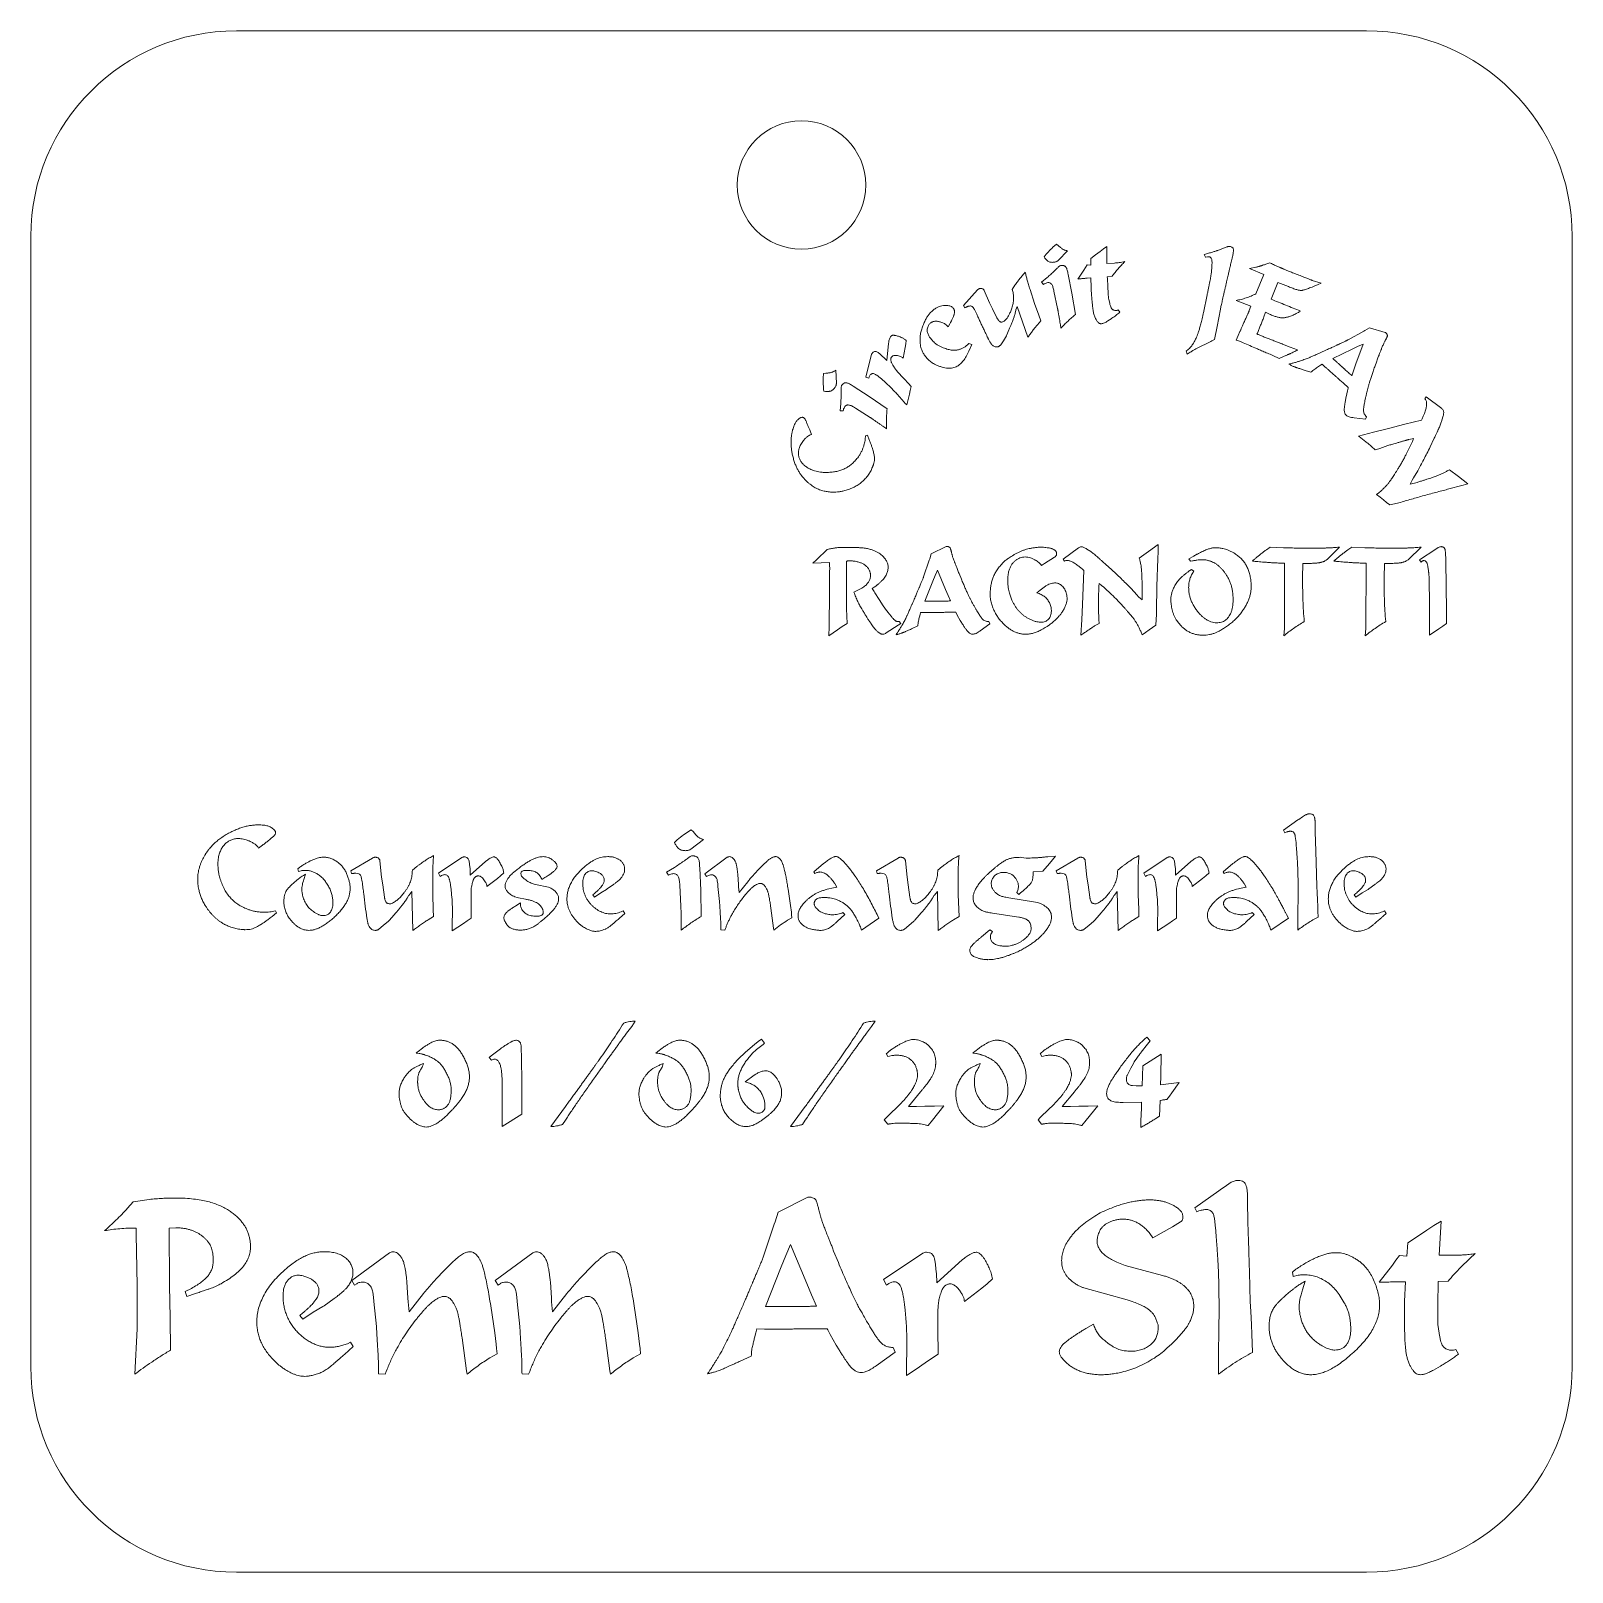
# Model space of a CAD drawing. Header units: millimetres. Extents: x -30 to 30, y -30 to 30.
import ezdxf

# ---------------------------------------------------------------- set-up
doc = ezdxf.new("R2010")
doc.units = ezdxf.units.MM

msp = doc.modelspace()

# ---------------------------------------------------------------- linework, layer by layer
at = {"color": 7, "linetype": 'Continuous', "lineweight": 15}
for p, q in [((22, 30), (-22, 30)), ((-30, 22), (-30, -22)), ((9.786, 21.576), (9.921, 21.693)), ((9.921, 21.693), (10, 21.632)), ((11.75, 21.512), (11.881, 21.608)), ((11.881, 21.608), (11.888, 20.94)), ((30, -22), (30, 22)), ((9.478, 21.15), (9.442, 21.204)), ((10.357, 21.442), (10.004, 21.069)), ((11.261, 21.141), (11.44, 21.277)), ((11.265, 20.881), (11.261, 21.141)), ((11.44, 21.277), (11.62, 21.412)), ((11.62, 21.412), (11.75, 21.512)), ((15.728, 21.187), (15.676, 21.292)), ((15.742, 21.189), (15.728, 21.187)), ((15.801, 21.199), (15.742, 21.189)), ((16.204, 21.455), (16.562, 21.59)), ((10.38, 20.517), (10.525, 19.791)), ((10.756, 20.339), (10.994, 20.689)), ((10.994, 20.689), (11.056, 20.789)), ((11.056, 20.789), (11.119, 20.885)), ((11.119, 20.885), (11.265, 20.881)), ((11.888, 20.94), (12.185, 20.96)), ((12.095, 20.446), (11.904, 20.429)), ((11.904, 20.429), (11.908, 20.364)), ((17.441, 20.745), (17.685, 20.796)), ((17.999, 20.517), (17.441, 20.745)), ((17.689, 19.761), (17.999, 20.517)), ((6.312, 19.306), (6.854, 19.914)), ((7.109, 19.895), (7.324, 19.407)), ((8.2, 19.935), (8.303, 20.093)), ((8.897, 19.93), (9.071, 19.391)), ((9.336, 20.213), (9.567, 20.396)), ((9.414, 20.127), (9.336, 20.213)), ((9.452, 20.151), (9.414, 20.127)), ((9.97, 19.196), (9.825, 19.863)), ((11.267, 20.382), (11.125, 20.372)), ((11.273, 20.007), (11.267, 20.382)), ((11.908, 20.364), (11.921, 20.041)), ((18.544, 20.197), (18.28, 19.554)), ((18.951, 20.047), (18.544, 20.197)), ((19.884, 20.282), (20.226, 20.174)), ((20.226, 20.174), (20.112, 20.127)), ((6.363, 19.222), (6.312, 19.306)), ((6.392, 19.236), (6.363, 19.222)), ((7.324, 19.407), (7.435, 19.184)), ((8.399, 19.275), (8.349, 19.134)), ((8.816, 18.071), (8.399, 19.275)), ((9.071, 19.391), (9.239, 18.932)), ((10.525, 19.791), (10.671, 18.963)), ((11.956, 19.585), (11.962, 19.558)), ((11.962, 19.558), (12.001, 19.382)), ((15.647, 19.026), (15.789, 19.723)), ((17.497, 19.276), (16.915, 19.504)), ((17.431, 19.116), (17.497, 19.276)), ((5.803, 18.643), (5.78, 18.592)), ((5.835, 18.707), (5.803, 18.643)), ((5.857, 18.752), (5.835, 18.707)), ((5.914, 18.883), (5.857, 18.752)), ((7.435, 19.184), (7.609, 18.823)), ((8.342, 19.122), (8.32, 19.014)), ((8.349, 19.134), (8.342, 19.122)), ((9.32, 18.714), (9.182, 18.558)), ((9.239, 18.932), (9.32, 18.714)), ((12.054, 18.791), (11.927, 18.705)), ((12.085, 18.812), (12.054, 18.791)), ((12.333, 19.135), (12.389, 19.047)), ((16.243, 18.826), (16.177, 18.486)), ((16.304, 19.159), (16.243, 18.826)), ((18.06, 19.047), (17.998, 18.861)), ((18.084, 19.032), (18.06, 19.047)), ((18.215, 18.968), (18.084, 19.032)), ((4.917, 18.465), (4.897, 18.391)), ((5.78, 18.592), (5.706, 18.471)), ((7.974, 18.125), (7.858, 17.934)), ((7.984, 18.138), (7.974, 18.125)), ((7.991, 18.16), (7.984, 18.138)), ((8.076, 18.359), (7.991, 18.16)), ((16.177, 18.486), (16.079, 17.987)), ((16.915, 17.961), (17, 18.143)), ((17, 18.143), (17.068, 18.292)), ((17.745, 18.233), (17.729, 18.195)), ((17.762, 18.261), (17.745, 18.233)), ((21.283, 17.973), (21.886, 18.313)), ((21.886, 18.313), (21.93, 18.334)), ((21.93, 18.334), (22.107, 18.433)), ((22.107, 18.433), (22.726, 18.259)), ((2.509, 16.52), (2.73, 17.411)), ((3.067, 17.408), (3.172, 17.312)), ((3.32, 17.163), (3.385, 17.833)), ((3.385, 17.833), (3.394, 17.883)), ((4.037, 17.677), (3.962, 17.257)), ((4.056, 17.812), (4.037, 17.677)), ((4.073, 17.95), (4.056, 17.812)), ((6.625, 17.785), (6.509, 17.526)), ((6.514, 17.832), (6.625, 17.785)), ((7.858, 17.934), (7.758, 17.782)), ((15.015, 17.412), (14.978, 17.541)), ((15.935, 17.912), (15.382, 17.634)), ((15.978, 17.935), (15.935, 17.912)), ((16.079, 17.987), (15.978, 17.935)), ((17.045, 17.916), (16.915, 17.961)), ((17.135, 17.883), (17.045, 17.916)), ((18.73, 17.804), (19.024, 17.692)), ((19.024, 17.692), (19.314, 17.58)), ((21.432, 17.608), (20.687, 17.242)), ((21.647, 17.709), (21.432, 17.608)), ((21.583, 17.034), (21.859, 17.807)), ((21.859, 17.807), (21.647, 17.709)), ((3.172, 17.312), (3.188, 17.301)), ((3.188, 17.301), (3.32, 17.163)), ((18.594, 17.251), (18.344, 17.366)), ((18.735, 17.307), (18.594, 17.251)), ((20.201, 16.985), (20.12, 16.93)), ((20.271, 17.027), (20.201, 16.985)), ((20.376, 16.926), (20.271, 17.027)), ((20.39, 16.913), (20.376, 16.926)), ((21.428, 16.576), (21.505, 16.803)), ((21.505, 16.803), (21.583, 17.034)), ((22.395, 17.147), (22.313, 16.92)), ((0.843, 16.48), (0.852, 16.658)), ((0.852, 16.658), (0.951, 16.672)), ((1.337, 16.795), (1.357, 16.281)), ((2.623, 16.476), (2.509, 16.52)), ((2.636, 16.53), (2.623, 16.476)), ((4.165, 16.271), (4.273, 16.152)), ((19.833, 16.708), (19.61, 16.782)), ((0.934, 15.961), (0.868, 15.973)), ((2.015, 16.165), (2.637, 15.761)), ((2.637, 15.761), (3.331, 15.289)), ((4.148, 15.651), (4.095, 15.437)), ((4.201, 15.859), (4.148, 15.651)), ((4.234, 16.005), (4.201, 15.859)), ((4.273, 16.152), (4.234, 16.005)), ((21.203, 15.757), (21.253, 15.99)), ((21.253, 15.99), (21.281, 16.087)), ((21.281, 16.087), (21.286, 16.114)), ((24.267, 15.672), (24.321, 15.746)), ((24.321, 15.746), (24.923, 15.301)), ((1.505, 15.206), (1.534, 15.499)), ((1.62, 15.202), (1.505, 15.206)), ((1.629, 15.246), (1.62, 15.202)), ((2.674, 14.95), (2.096, 15.311)), ((24.157, 14.895), (24.206, 15.005)), ((0.332, 14.434), (0.383, 14.281)), ((21.959, 14.885), (21.509, 14.938)), ((21.994, 14.978), (21.959, 14.885)), ((22.269, 14.372), (22.854, 14.518)), ((22.854, 14.518), (23.492, 14.682)), ((23.492, 14.682), (24.134, 14.846)), ((24.134, 14.846), (24.157, 14.895)), ((24.969, 14.972), (24.917, 14.795)), ((2.491, 14.239), (2.564, 14.261)), ((2.564, 14.261), (2.636, 14.083)), ((21.687, 14.226), (22.269, 14.372)), ((22.327, 13.683), (22.185, 13.822)), ((22.825, 13.852), (22.519, 13.745)), ((22.908, 13.881), (22.825, 13.852)), ((23.543, 13.523), (23.736, 13.915)), ((23.711, 14.108), (23.64, 14.092)), ((23.825, 14.128), (23.711, 14.108)), ((23.736, 13.915), (23.778, 14.014)), ((23.778, 14.014), (23.825, 14.128)), ((24.617, 14.113), (24.473, 13.812)), ((22.479, 13.733), (22.327, 13.683)), ((22.519, 13.745), (22.479, 13.733)), ((23.987, 12.874), (23.822, 12.596)), ((25.219, 12.915), (25.57, 12.653)), ((25.57, 12.653), (25.933, 12.362)), ((22.384, 11.951), (22.478, 12.021)), ((23.767, 12.508), (23.695, 12.348)), ((23.695, 12.348), (23.96, 12.423)), ((23.822, 12.596), (23.767, 12.508)), ((25.607, 12.274), (25.307, 12.193)), ((25.757, 12.313), (25.607, 12.274)), ((25.933, 12.362), (25.757, 12.313)), ((22.52, 11.848), (22.384, 11.951)), ((22.652, 11.744), (22.52, 11.848)), ((22.777, 11.643), (22.652, 11.744)), ((22.907, 11.544), (22.777, 11.643)), ((23.321, 11.645), (22.907, 11.544)), ((23.386, 11.664), (23.321, 11.645)), ((0.727, 9.55), (0.868, 9.682)), ((0.868, 9.682), (1.005, 9.815)), ((4.99, 9.445), (5.054, 9.637)), ((5.054, 9.637), (5.629, 9.924)), ((10.181, 9.431), (10.779, 9.879)), ((11.108, 9.828), (11.263, 9.728)), ((13.15, 9.477), (13.502, 9.737)), ((13.502, 9.737), (13.885, 10.002)), ((13.881, 9.819), (13.867, 9.353)), ((13.885, 10.002), (13.881, 9.819)), ((18.099, 9.801), (18.246, 9.901)), ((18.246, 9.901), (18.757, 9.869)), ((19.885, 9.865), (20.022, 9.865)), ((20.945, 9.901), (20.461, 9.422)), ((21.271, 9.801), (21.418, 9.901)), ((21.418, 9.901), (21.929, 9.869)), ((23.057, 9.865), (23.194, 9.865)), ((24.117, 9.901), (23.633, 9.422)), ((24.091, 9.431), (24.648, 9.801)), ((24.648, 9.801), (24.79, 9.888)), ((25.059, 9.769), (25.069, 9.687)), ((25.069, 9.687), (25.078, 9.39)), ((0.443, 9.275), (0.585, 9.413)), ((0.772, 9.294), (0.443, 9.275)), ((0.585, 9.413), (0.727, 9.55)), ((1.087, 9.298), (0.772, 9.294)), ((1.092, 9.189), (1.087, 9.298)), ((1.097, 9.074), (1.092, 9.189)), ((1.754, 9.358), (1.754, 7.494)), ((1.873, 9.367), (1.814, 9.367)), ((4.752, 8.741), (4.972, 9.399)), ((4.972, 9.399), (4.99, 9.445)), ((5.292, 9.006), (5.2, 8.792)), ((5.607, 8.248), (5.292, 9.006)), ((9.462, 9.262), (9.343, 9.193)), ((9.855, 9.513), (9.462, 9.262)), ((10.236, 9.358), (10.181, 9.431)), ((10.948, 9.029), (10.857, 9.107)), ((10.989, 8.993), (10.948, 9.029)), ((11.83, 9.244), (12.076, 9.02)), ((15.08, 9.445), (15.267, 9.554)), ((15.139, 9.353), (15.08, 9.445)), ((15.117, 8.993), (15.185, 9.034)), ((15.217, 9.367), (15.139, 9.353)), ((15.185, 9.034), (15.277, 8.965)), ((18.798, 6.736), (18.803, 9.28)), ((19.52, 9.267), (19.506, 8.704)), ((19.807, 9.271), (19.52, 9.267)), ((21.97, 6.736), (21.975, 9.28)), ((22.692, 9.267), (22.678, 8.704)), ((22.979, 9.271), (22.692, 9.267)), ((24.06, 9.408), (24.091, 9.431)), ((24.128, 9.322), (24.06, 9.408)), ((25.078, 9.39), (25.078, 9.353)), ((25.078, 9.353), (25.106, 7.421)), ((5.109, 8.572), (4.803, 7.8)), ((5.2, 8.792), (5.109, 8.572)), ((6.132, 8.878), (6.223, 8.654)), ((10.962, 8.33), (10.989, 8.993)), ((11.588, 8.49), (11.574, 8.376)), ((11.684, 8.412), (11.588, 8.49)), ((11.766, 8.344), (11.684, 8.412)), ((2.042, 8.143), (2.344, 8.303)), ((2.344, 8.303), (2.426, 8.353)), ((2.827, 8.344), (2.745, 8.293)), ((2.745, 8.293), (2.823, 8.175)), ((2.823, 8.175), (2.86, 8.12)), ((2.86, 8.12), (3.024, 7.869)), ((3.024, 7.869), (3.184, 7.617)), ((4.803, 7.8), (5.406, 7.8)), ((5.703, 8.024), (5.607, 8.248)), ((5.798, 7.805), (5.703, 8.024)), ((5.748, 7.805), (5.798, 7.805)), ((9.155, 8.12), (9.288, 8.23)), ((9.206, 8.106), (9.155, 8.12)), ((9.288, 8.23), (9.494, 8.385)), ((10.934, 7.672), (10.962, 8.33)), ((11.574, 8.376), (11.569, 8.303)), ((12.086, 8.047), (11.766, 8.344)), ((12.835, 8.285), (13.054, 8.047)), ((13.054, 8.047), (13.122, 7.97)), ((13.122, 7.97), (13.255, 7.855)), ((13.255, 7.855), (13.259, 8.129)), ((1.754, 7.494), (1.763, 7.216)), ((1.763, 7.216), (1.777, 6.933)), ((3.184, 7.617), (3.312, 7.435)), ((4.616, 7.284), (4.592, 7.188)), ((4.638, 7.362), (4.616, 7.284)), ((4.785, 7.357), (4.638, 7.362)), ((4.803, 7.357), (4.785, 7.357)), ((6.018, 7.344), (6.004, 7.366)), ((6.063, 7.252), (6.018, 7.344)), ((6.182, 7.046), (6.063, 7.252)), ((9.713, 7.549), (9.681, 7.664)), ((10.907, 7.07), (10.934, 7.672)), ((11.56, 7.54), (11.565, 7.453)), ((11.565, 7.453), (11.579, 7.129)), ((13.821, 7.294), (13.798, 6.869)), ((13.821, 7.362), (13.821, 7.294)), ((17.085, 7.311), (16.957, 7.161)), ((24.448, 6.48), (24.452, 7.421)), ((25.106, 7.421), (25.114, 6.928)), ((1.064, 6.453), (1.083, 6.818)), ((1.398, 6.681), (1.233, 6.567)), ((1.585, 6.809), (1.398, 6.681)), ((1.777, 6.933), (1.585, 6.809)), ((3.764, 6.864), (3.298, 6.563)), ((3.873, 6.933), (3.764, 6.864)), ((3.796, 7.01), (3.873, 6.933)), ((4.529, 6.832), (4.314, 6.736)), ((7.329, 6.91), (6.959, 6.645)), ((7.292, 7.001), (7.329, 6.91)), ((9.403, 6.718), (9.325, 6.677)), ((9.489, 6.768), (9.403, 6.718)), ((10.879, 6.471), (10.907, 7.07)), ((11.583, 6.928), (11.409, 6.832)), ((11.579, 7.129), (11.579, 7.088)), ((11.579, 7.088), (11.583, 6.928)), ((13.533, 6.681), (13.397, 6.585)), ((13.666, 6.773), (13.533, 6.681)), ((13.798, 6.869), (13.666, 6.773)), ((18.775, 6.453), (18.798, 6.736)), ((21.947, 6.453), (21.97, 6.736)), ((24.808, 6.727), (24.448, 6.48)), ((24.959, 6.828), (24.808, 6.727)), ((25.114, 6.928), (24.959, 6.828)), ((1.233, 6.567), (1.064, 6.453)), ((3.298, 6.563), (3.271, 6.544)), ((13.259, 6.485), (13.218, 6.594)), ((13.397, 6.585), (13.259, 6.485)), ((19.36, -0.698), (19.508, -0.594)), ((19.508, -0.594), (19.618, -0.523)), ((-4.473, -1.214), (-4.292, -1.098)), ((-4.292, -1.098), (-4.21, -1.186)), ((18.768, -1.12), (19.327, -0.72)), ((18.812, -1.214), (18.768, -1.12)), ((18.861, -1.192), (18.812, -1.214)), ((19.327, -0.72), (19.36, -0.698)), ((19.996, -0.797), (19.996, -1.071)), ((19.996, -1.071), (20.001, -1.345)), ((-20.979, -1.701), (-21.137, -1.811)), ((-4.917, -1.663), (-4.95, -1.592)), ((-3.821, -1.476), (-4.308, -1.855)), ((19.25, -1.602), (19.223, -1.361)), ((-17.539, -2.694), (-16.694, -2.2)), ((-16.409, -2.315), (-16.344, -2.951)), ((-14.131, -2.792), (-13.216, -2.178)), ((-12.892, -2.874), (-12.295, -2.332)), ((-12.295, -2.332), (-12.245, -2.293)), ((-3.765, -2.82), (-2.889, -2.173)), ((2.914, -2.694), (3.759, -2.2)), ((4.043, -2.315), (4.109, -2.951)), ((8.509, -2.173), (8.569, -2.178)), ((8.569, -2.178), (8.744, -2.2)), ((8.744, -2.2), (8.827, -2.2)), ((9.593, -2.151), (9.89, -2.129)), ((9.89, -2.129), (9.649, -2.414)), ((9.918, -2.694), (10.762, -2.2)), ((11.047, -2.315), (11.113, -2.951)), ((13.325, -2.792), (14.24, -2.178)), ((14.564, -2.874), (15.161, -2.332)), ((15.161, -2.332), (15.211, -2.293)), ((-19.586, -2.72), (-19.608, -2.622)), ((-19.47, -2.694), (-19.586, -2.72)), ((-19.328, -2.682), (-19.4, -2.682)), ((-19.306, -2.831), (-19.372, -3.038)), ((-17.511, -2.808), (-17.539, -2.694)), ((-17.473, -2.803), (-17.511, -2.808)), ((-16.344, -2.951), (-16.3, -3.247)), ((-15.149, -2.671), (-14.973, -2.529)), ((-14.354, -2.935), (-14.354, -3.614)), ((-14.065, -2.923), (-14.131, -2.792)), ((-14.011, -2.885), (-14.065, -2.923)), ((-12.92, -2.452), (-12.904, -2.622)), ((-12.904, -2.622), (-12.898, -2.644)), ((-12.898, -2.644), (-12.892, -2.874)), ((-11.84, -2.995), (-12.245, -3.307)), ((-11.714, -2.891), (-11.84, -2.995)), ((-11.588, -2.781), (-11.714, -2.891)), ((-10.687, -2.682), (-10.736, -2.682)), ((-9.991, -2.962), (-10.111, -3.038)), ((-9.936, -2.929), (-9.991, -2.962)), ((-9.865, -2.885), (-9.936, -2.929)), ((-9.76, -2.814), (-9.865, -2.885)), ((-5.257, -2.748), (-4.95, -2.573)), ((-5.18, -2.863), (-5.257, -2.748)), ((-5.131, -2.841), (-5.18, -2.863)), ((-3.963, -2.579), (-3.925, -3.466)), ((-3.7, -2.923), (-3.765, -2.82)), ((-3.65, -2.891), (-3.7, -2.923)), ((-2.483, -2.814), (-2.477, -2.847)), ((-2.477, -2.847), (-2.455, -3.23)), ((0.477, -2.737), (0.861, -2.419)), ((0.522, -2.803), (0.477, -2.737)), ((2.942, -2.808), (2.914, -2.694)), ((2.98, -2.803), (2.942, -2.808)), ((4.109, -2.951), (4.153, -3.247)), ((5.304, -2.671), (5.479, -2.529)), ((6.099, -2.935), (6.099, -3.614)), ((9.397, -2.71), (9.013, -2.737)), ((9.013, -2.737), (9.013, -2.841)), ((9.649, -2.414), (9.397, -2.71)), ((9.946, -2.808), (9.918, -2.694)), ((9.984, -2.803), (9.946, -2.808)), ((11.113, -2.951), (11.156, -3.247)), ((12.308, -2.671), (12.483, -2.529)), ((13.102, -2.935), (13.102, -3.614)), ((13.391, -2.923), (13.325, -2.792)), ((13.446, -2.885), (13.391, -2.923)), ((14.536, -2.452), (14.553, -2.622)), ((14.553, -2.622), (14.558, -2.644)), ((14.558, -2.644), (14.564, -2.874)), ((15.616, -2.995), (15.211, -3.307)), ((15.742, -2.891), (15.616, -2.995)), ((15.868, -2.781), (15.742, -2.891)), ((16.413, -2.737), (16.797, -2.419)), ((16.458, -2.803), (16.413, -2.737)), ((-16.3, -3.247), (-16.234, -3.724)), ((-15.165, -3.499), (-15.275, -3.642)), ((-15.132, -5.028), (-15.165, -3.499)), ((-10.353, -3.225), (-9.848, -3.34)), ((-8.129, -3.631), (-8.058, -3.576)), ((-7.811, -3.559), (-8.058, -3.724)), ((-7.586, -3.422), (-7.811, -3.559)), ((-7.559, -3.406), (-7.586, -3.422)), ((-7.323, -3.236), (-7.559, -3.406)), ((-4.692, -4.069), (-4.741, -3.253)), ((-3.925, -3.466), (-3.903, -4.475)), ((-3.262, -3.209), (-3.278, -3.088)), ((-3.251, -3.307), (-3.262, -3.209)), ((-3.19, -3.894), (-3.251, -3.307)), ((-2.455, -3.23), (-2.45, -3.318)), ((-2.45, -3.318), (-2.428, -3.548)), ((-2.428, -3.548), (-2.094, -3.121)), ((-0.521, -3.411), (-0.428, -4.042)), ((0.993, -3.417), (1.07, -3.4)), ((1.07, -3.4), (1.179, -3.373)), ((1.179, -3.373), (1.377, -3.329)), ((1.377, -3.329), (1.311, -3.219)), ((4.153, -3.247), (4.219, -3.724)), ((5.288, -3.499), (5.178, -3.642)), ((5.321, -5.028), (5.288, -3.499)), ((8.388, -3.543), (8.426, -3.45)), ((8.465, -3.62), (8.388, -3.543)), ((8.53, -3.559), (8.465, -3.62)), ((8.624, -3.477), (8.53, -3.559)), ((8.646, -3.46), (8.624, -3.477)), ((8.782, -3.329), (8.646, -3.46)), ((11.156, -3.247), (11.222, -3.724)), ((12.291, -3.499), (12.182, -3.642)), ((12.325, -5.028), (12.291, -3.499)), ((16.929, -3.417), (17.006, -3.4)), ((17.006, -3.4), (17.115, -3.373)), ((17.115, -3.373), (17.312, -3.329)), ((17.312, -3.329), (17.247, -3.219)), ((20.056, -3.307), (20.073, -3.543)), ((20.073, -3.543), (20.089, -3.844)), ((21.51, -3.631), (21.581, -3.576)), ((21.828, -3.559), (21.581, -3.724)), ((22.053, -3.422), (21.828, -3.559)), ((22.08, -3.406), (22.053, -3.422)), ((22.315, -3.236), (22.08, -3.406)), ((-15.286, -3.652), (-15.352, -3.768)), ((-15.275, -3.642), (-15.286, -3.652)), ((-14.354, -3.614), (-14.332, -4.201)), ((-11.065, -3.74), (-11.158, -3.713)), ((-11.092, -4.042), (-11.076, -4.03)), ((-11.076, -4.03), (-10.944, -3.943)), ((-11.015, -3.751), (-11.065, -3.74)), ((-10.747, -3.801), (-11.015, -3.751)), ((-8.058, -3.724), (-8.129, -3.631)), ((-1.085, -4.93), (-1.19, -4.157)), ((-0.428, -4.042), (-0.395, -4.305)), ((5.167, -3.652), (5.101, -3.768)), ((5.178, -3.642), (5.167, -3.652)), ((6.099, -3.614), (6.121, -4.201)), ((8.065, -3.746), (9.111, -3.916)), ((9.111, -3.916), (9.199, -3.938)), ((12.171, -3.652), (12.105, -3.768)), ((12.182, -3.642), (12.171, -3.652)), ((13.102, -3.614), (13.125, -4.201)), ((20.089, -3.844), (20.1, -4.075)), ((20.1, -4.075), (20.105, -4.272)), ((21.581, -3.724), (21.51, -3.631)), ((-20.431, -4.333), (-20.611, -4.475)), ((-20.48, -4.256), (-20.431, -4.333)), ((-18.911, -4.343), (-18.807, -4.398)), ((-16.075, -4.655), (-16.278, -4.831)), ((-16.059, -4.644), (-16.075, -4.655)), ((-16.042, -4.623), (-16.059, -4.644)), ((-15.873, -4.425), (-16.042, -4.623)), ((-14.321, -4.48), (-14.535, -4.606)), ((-14.332, -4.201), (-14.321, -4.48)), ((-13.589, -4.387), (-13.589, -4.283)), ((-13.161, -4.743), (-13.375, -4.886)), ((-13.013, -4.64), (-13.161, -4.743)), ((-12.859, -4.54), (-13.013, -4.64)), ((-12.859, -4.348), (-12.859, -4.54)), ((-8.649, -4.766), (-8.743, -4.672)), ((-7.016, -4.294), (-6.94, -4.261)), ((-6.879, -4.36), (-6.983, -4.453)), ((-6.94, -4.261), (-6.879, -4.36)), ((-0.373, -4.529), (-0.543, -4.623)), ((-0.395, -4.305), (-0.384, -4.409)), ((-0.384, -4.409), (-0.373, -4.529)), ((1.672, -4.409), (1.403, -4.661)), ((1.612, -4.322), (1.683, -4.398)), ((1.683, -4.398), (1.672, -4.409)), ((3.015, -4.535), (2.335, -5.007)), ((2.944, -4.398), (3.015, -4.535)), ((4.378, -4.655), (4.175, -4.831)), ((4.394, -4.644), (4.378, -4.655)), ((4.41, -4.623), (4.394, -4.644)), ((4.58, -4.425), (4.41, -4.623)), ((6.132, -4.48), (5.918, -4.606)), ((6.121, -4.201), (6.132, -4.48)), ((8.196, -4.458), (7.434, -4.343)), ((8.454, -4.497), (8.196, -4.458)), ((11.382, -4.655), (11.179, -4.831)), ((11.398, -4.644), (11.382, -4.655)), ((11.414, -4.623), (11.398, -4.644)), ((11.584, -4.425), (11.414, -4.623)), ((13.136, -4.48), (12.922, -4.606)), ((13.125, -4.201), (13.136, -4.48)), ((13.868, -4.387), (13.868, -4.283)), ((14.295, -4.743), (14.082, -4.886)), ((14.443, -4.64), (14.295, -4.743)), ((14.597, -4.54), (14.443, -4.64)), ((14.597, -4.348), (14.597, -4.54)), ((17.608, -4.409), (17.339, -4.661)), ((17.548, -4.322), (17.619, -4.398)), ((17.619, -4.398), (17.608, -4.409)), ((18.951, -4.535), (18.271, -5.007)), ((18.88, -4.398), (18.951, -4.535)), ((20.105, -4.272), (20.111, -4.497)), ((20.989, -4.766), (20.896, -4.672)), ((22.622, -4.294), (22.699, -4.261)), ((22.759, -4.36), (22.656, -4.453)), ((22.699, -4.261), (22.759, -4.36)), ((-16.278, -4.831), (-16.447, -4.968)), ((-13.375, -4.886), (-13.594, -5.034)), ((-2.987, -5.007), (-3.14, -4.996)), ((-2.96, -4.941), (-2.987, -5.007)), ((-2.938, -4.886), (-2.96, -4.941)), ((-1.075, -5.007), (-1.085, -4.93)), ((4.175, -4.831), (4.005, -4.968)), ((7.012, -5.264), (7.336, -4.99)), ((7.336, -4.99), (7.434, -5.061)), ((7.434, -5.061), (7.391, -5.127)), ((11.179, -4.831), (11.009, -4.968)), ((14.082, -4.886), (13.862, -5.034)), ((8.404, -5.527), (8.558, -5.445)), ((-6.608, -8.758), (-6.806, -9.021)), ((-6.471, -8.55), (-6.608, -8.758)), ((2.73, -8.758), (2.533, -9.021)), ((2.867, -8.55), (2.73, -8.758)), ((-14.927, -9.728), (-14.757, -9.597)), ((-10.912, -9.552), (-10.901, -10.018)), ((-5.588, -9.728), (-5.419, -9.597)), ((-2.188, -9.766), (-1.815, -9.448)), ((-1.815, -9.448), (-1.706, -9.355)), ((-1.706, -9.355), (-1.689, -9.344)), ((-1.596, -9.531), (-1.7, -9.613)), ((-1.689, -9.344), (-1.553, -9.256)), ((-1.497, -9.454), (-1.596, -9.531)), ((-1.553, -9.256), (-1.443, -9.41)), ((-1.443, -9.41), (-1.497, -9.454)), ((6.744, -9.728), (6.914, -9.597)), ((13.467, -9.448), (13.221, -9.761)), ((13.44, -9.179), (13.577, -9.311)), ((13.577, -9.311), (13.467, -9.448)), ((-15.003, -9.8), (-14.959, -9.755)), ((-14.959, -9.755), (-14.927, -9.728)), ((-12.157, -9.969), (-12.08, -9.903)), ((-12.064, -10.068), (-12.157, -9.969)), ((-12.08, -9.903), (-11.981, -9.821)), ((-11.981, -9.821), (-11.718, -9.623)), ((-10.901, -10.018), (-10.891, -10.901)), ((-5.665, -9.8), (-5.621, -9.755)), ((-5.621, -9.755), (-5.588, -9.728)), ((-2.408, -9.975), (-2.238, -9.815)), ((-2.238, -9.815), (-2.188, -9.766)), ((-1.749, -9.657), (-1.914, -9.815)), ((-1.7, -9.613), (-1.749, -9.657)), ((3.361, -9.926), (3.3, -9.815)), ((3.432, -9.909), (3.361, -9.926)), ((3.52, -9.892), (3.432, -9.909)), ((5.225, -10.144), (5.225, -10.227)), ((6.667, -9.8), (6.712, -9.755)), ((6.712, -9.755), (6.744, -9.728)), ((9.349, -9.926), (9.289, -9.815)), ((9.421, -9.909), (9.349, -9.926)), ((9.509, -9.892), (9.421, -9.909)), ((11.214, -10.144), (11.214, -10.227)), ((12.919, -10.194), (12.815, -10.386)), ((12.953, -10.139), (12.919, -10.194)), ((13.051, -9.996), (12.953, -10.139)), ((13.286, -10.293), (14.005, -9.832)), ((14.005, -9.832), (13.988, -10.709)), ((-14.817, -10.243), (-14.718, -10.205)), ((-5.479, -10.243), (-5.38, -10.205)), ((-2.194, -10.907), (-1.843, -10.654)), ((-1.843, -10.654), (-1.772, -10.611)), ((6.854, -10.243), (6.953, -10.205)), ((12.788, -10.435), (12.689, -10.638)), ((12.815, -10.386), (12.788, -10.435)), ((13.265, -11.071), (13.286, -10.293)), ((13.988, -10.709), (13.977, -11.033)), ((-11.652, -12.655), (-11.652, -11.159)), ((-10.891, -10.901), (-10.891, -12.167)), ((-2.073, -10.945), (-2.194, -10.907)), ((4.633, -11.301), (4.161, -11.876)), ((10.621, -11.301), (10.15, -11.876)), ((12.887, -11.054), (13.034, -11.065)), ((13.034, -11.065), (13.265, -11.071)), ((13.977, -11.033), (14.701, -10.933)), ((14.421, -11.339), (14.323, -11.471)), ((14.701, -10.933), (14.421, -11.339)), ((-9.76, -12.65), (-9.19, -11.871)), ((-1.481, -11.531), (-1.531, -11.405)), ((-0.422, -12.65), (0.148, -11.871)), ((3.345, -12.266), (3.844, -11.778)), ((4.161, -11.876), (4.479, -11.871)), ((4.479, -11.871), (4.802, -11.865)), ((4.802, -11.865), (5.175, -11.855)), ((5.542, -11.844), (5.099, -12.403)), ((5.175, -11.855), (5.542, -11.844)), ((9.333, -12.266), (9.832, -11.778)), ((10.15, -11.876), (10.467, -11.871)), ((10.467, -11.871), (10.791, -11.865)), ((10.791, -11.865), (11.164, -11.855)), ((11.531, -11.844), (11.087, -12.403)), ((11.164, -11.855), (11.531, -11.844)), ((12.52, -11.712), (12.404, -11.712)), ((13.237, -11.701), (12.52, -11.712)), ((13.226, -12.178), (13.232, -11.942)), ((13.232, -11.942), (13.237, -11.701)), ((13.96, -11.641), (13.939, -12.244)), ((14.022, -11.624), (13.96, -11.641)), ((14.323, -11.471), (14.224, -11.603)), ((-10.891, -12.167), (-11.652, -12.655)), ((-9.19, -12.408), (-9.299, -12.573)), ((-9.108, -12.282), (-9.19, -12.408)), ((0.148, -12.408), (0.039, -12.573)), ((0.231, -12.282), (0.148, -12.408)), ((3.219, -12.392), (3.306, -12.298)), ((3.356, -12.561), (3.219, -12.392)), ((3.306, -12.298), (3.345, -12.266)), ((5.099, -12.403), (4.928, -12.616)), ((9.207, -12.392), (9.295, -12.298)), ((9.344, -12.561), (9.207, -12.392)), ((9.295, -12.298), (9.333, -12.266)), ((11.087, -12.403), (10.917, -12.616)), ((13.205, -12.688), (13.215, -12.435)), ((13.215, -12.435), (13.226, -12.178)), ((13.939, -12.244), (13.791, -12.343)), ((16.301, -15.115), (16.548, -14.942)), ((16.548, -14.942), (16.73, -14.823)), ((-26.231, -15.828), (-26.013, -15.58)), ((-26.013, -15.58), (-25.392, -15.489)), ((-0.905, -15.982), (0.247, -15.407)), ((15.315, -15.818), (16.246, -15.151)), ((16.246, -15.151), (16.301, -15.115)), ((17.361, -15.279), (17.361, -15.736)), ((-1.031, -16.367), (-0.905, -15.982)), ((15.387, -15.974), (15.315, -15.818)), ((15.469, -15.937), (15.387, -15.974)), ((17.361, -15.736), (17.37, -16.192)), ((-24.358, -16.595), (-24.615, -16.613)), ((-24.615, -16.613), (-24.596, -18.842)), ((-1.507, -17.773), (-1.068, -16.458)), ((-1.068, -16.458), (-1.031, -16.367)), ((12.519, -16.257), (12.419, -16.257)), ((14.438, -16.558), (13.68, -16.979)), ((14.758, -16.367), (14.438, -16.558)), ((16.118, -16.622), (16.072, -16.22)), ((23.973, -16.933), (24.347, -16.687)), ((24.347, -16.687), (24.62, -16.503)), ((24.62, -16.503), (24.895, -16.33)), ((24.895, -16.33), (24.821, -17.663)), ((-0.429, -17.243), (-0.611, -17.673)), ((0.202, -18.76), (-0.429, -17.243)), ((13.68, -16.979), (13.561, -16.814)), ((23.57, -17.7), (23.597, -17.18)), ((23.597, -17.18), (23.973, -16.933)), ((-17.504, -18.651), (-16.044, -17.572)), ((-11.922, -18.651), (-10.461, -17.572)), ((-0.611, -17.673), (-0.795, -18.111)), ((1.252, -17.499), (1.435, -17.948)), ((3.198, -18.604), (4.723, -17.581)), ((5.262, -18.742), (6.257, -17.838)), ((6.257, -17.838), (6.341, -17.773)), ((23.004, -18.048), (23.141, -17.855)), ((23.141, -17.855), (23.278, -17.673)), ((23.278, -17.673), (23.57, -17.7)), ((24.821, -17.663), (25.416, -17.663)), ((-0.795, -18.111), (-1.407, -19.655)), ((5.216, -18.039), (5.244, -18.322)), ((5.244, -18.322), (5.253, -18.359)), ((5.253, -18.359), (5.262, -18.742)), ((7.436, -18.586), (7.226, -18.77)), ((12.529, -18.039), (12.601, -18.057)), ((12.601, -18.057), (14.054, -18.45)), ((19.143, -18.485), (19.108, -18.322)), ((19.336, -18.441), (19.143, -18.485)), ((19.573, -18.422), (19.454, -18.422)), ((22.483, -18.714), (23.004, -18.048)), ((-24.596, -18.842), (-24.578, -20.103)), ((-23.994, -19.071), (-23.747, -18.952)), ((-23.93, -19.263), (-23.994, -19.071)), ((-23.592, -19.153), (-23.93, -19.263)), ((-17.396, -18.824), (-17.504, -18.651)), ((-17.313, -18.77), (-17.396, -18.824)), ((-16.665, -19.3), (-16.692, -19.097)), ((-15.367, -18.641), (-15.358, -18.696)), ((-15.358, -18.696), (-15.321, -19.335)), ((-15.276, -19.865), (-14.718, -19.153)), ((-11.813, -18.824), (-11.922, -18.651)), ((-11.73, -18.77), (-11.813, -18.824)), ((-11.083, -19.3), (-11.109, -19.097)), ((-9.785, -18.641), (-9.775, -18.696)), ((-9.775, -18.696), (-9.738, -19.335)), ((-9.694, -19.865), (-9.136, -19.153)), ((0.393, -19.207), (0.202, -18.76)), ((3.308, -18.824), (3.198, -18.604)), ((3.399, -18.76), (3.308, -18.824)), ((7.016, -18.943), (6.341, -19.463)), ((7.226, -18.77), (7.016, -18.943)), ((12.675, -19.4), (10.994, -18.933)), ((19.61, -18.669), (19.5, -19.015)), ((23.506, -18.696), (23.223, -18.696)), ((23.469, -19.445), (23.506, -18.696)), ((24.786, -18.815), (24.767, -19.463)), ((25.169, -18.678), (24.786, -18.686)), ((24.786, -18.686), (24.786, -18.815)), ((-18.628, -19.655), (-19.003, -19.884)), ((-18.583, -19.627), (-18.628, -19.655)), ((-18.19, -19.345), (-18.583, -19.627)), ((-16.647, -19.463), (-16.665, -19.3)), ((-16.546, -20.441), (-16.647, -19.463)), ((-15.321, -19.335), (-15.313, -19.482)), ((-15.313, -19.482), (-15.276, -19.865)), ((-12.098, -19.637), (-11.942, -20.687)), ((-11.064, -19.463), (-11.083, -19.3)), ((-10.964, -20.441), (-11.064, -19.463)), ((-9.738, -19.335), (-9.731, -19.482)), ((-9.731, -19.482), (-9.694, -19.865)), ((-6.515, -19.637), (-6.359, -20.687)), ((-1.407, -19.655), (-0.2, -19.655)), ((0.585, -19.646), (0.393, -19.207)), ((0.484, -19.646), (0.585, -19.646)), ((12.876, -19.463), (12.675, -19.4)), ((17.461, -19.463), (17.489, -19.856)), ((-25.866, -20.523), (-25.857, -20.066)), ((-24.578, -20.103), (-24.561, -21.355)), ((-19.533, -20.003), (-19.414, -19.911)), ((-19.414, -20.157), (-19.533, -20.003)), ((-19.003, -19.884), (-19.414, -20.157)), ((11.067, -20.514), (11.368, -20.341)), ((13.881, -20.523), (13.881, -20.377)), ((17.489, -19.856), (17.515, -20.358)), ((17.515, -20.358), (17.534, -20.743)), ((24.776, -20.377), (24.786, -20.432)), ((-25.948, -22.296), (-25.866, -20.523)), ((-13.037, -22.168), (-13.212, -20.879)), ((-11.942, -20.687), (-11.887, -21.126)), ((-7.455, -22.168), (-7.629, -20.879)), ((-6.359, -20.687), (-6.305, -21.126)), ((-1.781, -20.687), (-1.827, -20.879)), ((-1.736, -20.533), (-1.781, -20.687)), ((-1.442, -20.542), (-1.736, -20.533)), ((-1.407, -20.542), (-1.442, -20.542)), ((1.024, -20.568), (0.996, -20.523)), ((1.115, -20.752), (1.024, -20.568)), ((1.353, -21.163), (1.115, -20.752)), ((17.534, -20.743), (17.543, -21.071)), ((24.786, -20.432), (24.84, -20.788)), ((-17.679, -21.108), (-17.551, -21.053)), ((-17.45, -21.217), (-17.623, -21.373)), ((-17.551, -21.053), (-17.45, -21.217)), ((-11.85, -21.5), (-12.133, -21.656)), ((-11.887, -21.126), (-11.869, -21.299)), ((-11.869, -21.299), (-11.85, -21.5)), ((-6.268, -21.5), (-6.551, -21.656)), ((-6.305, -21.126), (-6.286, -21.299)), ((-6.286, -21.299), (-6.268, -21.5)), ((-1.954, -21.591), (-2.383, -21.784)), ((3.646, -21.437), (2.906, -21.967)), ((3.572, -21.254), (3.646, -21.437)), ((4.102, -21.264), (4.102, -21.089)), ((5.318, -21.519), (5.061, -21.684)), ((5.318, -21.199), (5.318, -21.519)), ((17.543, -21.071), (17.552, -21.446)), ((20.268, -21.19), (20.441, -21.281)), ((25.47, -21.327), (25.571, -21.509)), ((-20.4, -21.894), (-20.556, -21.738)), ((-16.162, -22.186), (-16.208, -22.296)), ((-16.126, -22.095), (-16.162, -22.186)), ((-13.02, -22.296), (-13.037, -22.168)), ((-10.579, -22.186), (-10.625, -22.296)), ((-10.543, -22.095), (-10.579, -22.186)), ((-7.437, -22.296), (-7.455, -22.168)), ((4.459, -22.095), (4.093, -22.341)), ((4.814, -21.857), (4.459, -22.095)), ((5.061, -21.684), (4.814, -21.857)), ((24.868, -21.976), (24.603, -22.131)), ((24.931, -21.939), (24.868, -21.976)), ((-16.208, -22.296), (-16.463, -22.277)), ((-10.625, -22.296), (-10.88, -22.277)), ((-22, -30), (22, -30))]:
    msp.add_line(p, q, dxfattribs=at)
msp.add_circle((0, 24), 2.5, dxfattribs=at)
for centre, start, end in [((-22, 22), 90, 180), ((22, 22), 0, 90), ((-22, -22), 180, 270), ((22, -22), 270, 0)]:
    msp.add_arc(centre, 8, start, end, dxfattribs=at)
for points, knots in [([(10, 21.632), (10.018, 21.616), (10.053, 21.587), (10.102, 21.548), (10.145, 21.516), (10.183, 21.492), (10.222, 21.474), (10.263, 21.46), (10.309, 21.448), (10.341, 21.444), (10.357, 21.442)], [0, 0, 0, 0, 0.1760279, 0.3287517, 0.4571276, 0.562818, 0.6601829, 0.7649484, 0.8786819, 1, 1, 1, 1]), ([(16.562, 21.59), (16.574, 21.594), (16.597, 21.601), (16.632, 21.607), (16.665, 21.607), (16.685, 21.604), (16.695, 21.602)], [0, 0, 0, 0, 0.277879, 0.539915, 0.773882, 1, 1, 1, 1]), ([(16.695, 21.602), (16.713, 21.597), (16.746, 21.587), (16.788, 21.559), (16.81, 21.516), (16.815, 21.466), (16.81, 21.41), (16.803, 21.348), (16.792, 21.281), (16.782, 21.234), (16.777, 21.21)], [0, 0, 0, 0, 0.121325, 0.223813, 0.32097, 0.427627, 0.550879, 0.687875, 0.837329, 1, 1, 1, 1]), ([(9.442, 21.204), (9.497, 21.269), (9.606, 21.399), (9.727, 21.517), (9.786, 21.576)], [0, 0, 0, 0, 0.505242, 1, 1, 1, 1]), ([(9.839, 20.993), (9.823, 20.991), (9.786, 20.987), (9.728, 20.988), (9.666, 20.998), (9.617, 21.021), (9.579, 21.047), (9.549, 21.076), (9.514, 21.109), (9.491, 21.136), (9.478, 21.15)], [0, 0, 0, 0, 0.121039, 0.265391, 0.416884, 0.566641, 0.649791, 0.749754, 0.865263, 1, 1, 1, 1]), ([(10.004, 21.069), (9.994, 21.059), (9.975, 21.04), (9.936, 21.019), (9.891, 21.002), (9.857, 20.996), (9.839, 20.993)], [0, 0, 0, 0, 0.21772, 0.44839, 0.7075, 1, 1, 1, 1]), ([(12.588, 21.019), (12.542, 20.972), (12.451, 20.88), (12.323, 20.738), (12.204, 20.594), (12.131, 20.495), (12.095, 20.446)], [0, 0, 0, 0, 0.259573, 0.512071, 0.759141, 1, 1, 1, 1]), ([(12.185, 20.96), (12.214, 20.962), (12.276, 20.967), (12.372, 20.979), (12.476, 20.995), (12.549, 21.011), (12.588, 21.019)], [0, 0, 0, 0, 0.219669, 0.453075, 0.710745, 1, 1, 1, 1]), ([(15.676, 21.292), (15.706, 21.301), (15.764, 21.317), (15.847, 21.34), (15.924, 21.363), (15.993, 21.384), (16.056, 21.403), (16.111, 21.422), (16.16, 21.438), (16.19, 21.449), (16.204, 21.455)], [0, 0, 0, 0, 0.169044, 0.325916, 0.470624, 0.602029, 0.719792, 0.825789, 0.919294, 1, 1, 1, 1]), ([(15.789, 19.723), (15.799, 19.77), (15.819, 19.862), (15.848, 19.995), (15.873, 20.119), (15.895, 20.233), (15.915, 20.337), (15.93, 20.433), (15.944, 20.518), (15.957, 20.618), (15.968, 20.727), (15.978, 20.845), (15.981, 20.945), (15.98, 21.027), (15.973, 21.094), (15.956, 21.145), (15.928, 21.183), (15.902, 21.193), (15.889, 21.198)], [0, 0, 0, 0, 0.095622, 0.184536, 0.26708, 0.343346, 0.412834, 0.475984, 0.53288, 0.583476, 0.672187, 0.749422, 0.814776, 0.868431, 0.911623, 0.946104, 0.974075, 1, 1, 1, 1]), ([(15.889, 21.198), (15.874, 21.2), (15.845, 21.205), (15.815, 21.201), (15.801, 21.199)], [0, 0, 0, 0, 0.500771, 1, 1, 1, 1]), ([(16.777, 21.21), (16.768, 21.174), (16.752, 21.104), (16.727, 21.003), (16.705, 20.907), (16.69, 20.845), (16.683, 20.815)], [0, 0, 0, 0, 0.273998, 0.530199, 0.771017, 1, 1, 1, 1]), ([(8.498, 20.353), (8.532, 20.395), (8.601, 20.479), (8.674, 20.559), (8.71, 20.599)], [0, 0, 0, 0, 0.502156, 1, 1, 1, 1]), ([(8.71, 20.599), (8.722, 20.549), (8.746, 20.446), (8.78, 20.317), (8.812, 20.209), (8.837, 20.121), (8.866, 20.027), (8.887, 19.963), (8.897, 19.93)], [0, 0, 0, 0, 0.221966, 0.454086, 0.576915, 0.708763, 0.85018, 1, 1, 1, 1]), ([(9.567, 20.396), (9.611, 20.437), (9.702, 20.522), (9.814, 20.627), (9.9, 20.707), (9.951, 20.757), (9.99, 20.795), (10.01, 20.817), (10.018, 20.826)], [0, 0, 0, 0, 0.291403, 0.597048, 0.73937, 0.854678, 0.941525, 1, 1, 1, 1]), ([(10.018, 20.826), (10.032, 20.837), (10.057, 20.856), (10.089, 20.864), (10.104, 20.867)], [0, 0, 0, 0, 0.520447, 1, 1, 1, 1]), ([(10.104, 20.867), (10.107, 20.868), (10.116, 20.868), (10.133, 20.868), (10.156, 20.866), (10.184, 20.866), (10.215, 20.861), (10.246, 20.845), (10.275, 20.821), (10.301, 20.787), (10.326, 20.741), (10.346, 20.68), (10.366, 20.604), (10.375, 20.548), (10.38, 20.517)], [0, 0, 0, 0, 0.019533, 0.053316, 0.097569, 0.156096, 0.219551, 0.284634, 0.357501, 0.438872, 0.538319, 0.663655, 0.816496, 1, 1, 1, 1]), ([(16.666, 20.739), (16.662, 20.719), (16.652, 20.677), (16.636, 20.607), (16.618, 20.527), (16.597, 20.437), (16.574, 20.336), (16.548, 20.224), (16.52, 20.103), (16.491, 19.973), (16.46, 19.843), (16.432, 19.719), (16.405, 19.603), (16.381, 19.497), (16.358, 19.4), (16.339, 19.311), (16.321, 19.232), (16.309, 19.182), (16.304, 19.159)], [0, 0, 0, 0, 0.037187, 0.081095, 0.131726, 0.188988, 0.252972, 0.32328, 0.400709, 0.484767, 0.569315, 0.647935, 0.720719, 0.788063, 0.849572, 0.905551, 0.955694, 1, 1, 1, 1]), ([(16.683, 20.815), (16.68, 20.801), (16.674, 20.775), (16.669, 20.75), (16.666, 20.739)], [0, 0, 0, 0, 0.5740593, 1, 1, 1, 1]), ([(17.685, 20.796), (17.704, 20.801), (17.739, 20.811), (17.788, 20.825), (17.832, 20.837), (17.869, 20.849), (17.901, 20.857), (17.926, 20.865), (17.945, 20.871), (17.956, 20.874), (17.96, 20.875)], [0, 0, 0, 0, 0.20176, 0.381633, 0.539626, 0.676997, 0.789618, 0.88165, 0.951777, 1, 1, 1, 1]), ([(17.96, 20.875), (17.979, 20.882), (18.02, 20.895), (18.084, 20.918), (18.155, 20.945), (18.204, 20.965), (18.23, 20.975)], [0, 0, 0, 0, 0.210738, 0.446938, 0.710255, 1, 1, 1, 1]), ([(18.23, 20.975), (18.252, 20.964), (18.299, 20.939), (18.374, 20.902), (18.458, 20.864), (18.531, 20.83), (18.591, 20.804), (18.631, 20.787), (18.666, 20.77), (18.696, 20.758), (18.72, 20.746), (18.74, 20.739), (18.754, 20.733), (18.761, 20.729), (18.764, 20.728)], [0, 0, 0, 0, 0.127423, 0.26989, 0.425949, 0.59713, 0.681525, 0.75635, 0.82161, 0.876401, 0.922074, 0.957278, 0.98394, 1, 1, 1, 1]), ([(18.764, 20.728), (18.78, 20.722), (18.813, 20.708), (18.867, 20.685), (18.93, 20.66), (19, 20.632), (19.079, 20.601), (19.165, 20.566), (19.26, 20.529), (19.36, 20.49), (19.459, 20.451), (19.55, 20.415), (19.631, 20.383), (19.702, 20.356), (19.762, 20.331), (19.812, 20.311), (19.852, 20.295), (19.875, 20.286), (19.884, 20.282)], [0, 0, 0, 0, 0.041529, 0.090183, 0.145755, 0.20896, 0.279086, 0.356337, 0.440712, 0.532519, 0.623106, 0.704529, 0.776897, 0.839899, 0.893741, 0.938525, 0.973944, 1, 1, 1, 1]), ([(6.854, 19.914), (6.86, 19.921), (6.871, 19.934), (6.893, 19.949), (6.916, 19.961), (6.934, 19.964), (6.943, 19.966)], [0, 0, 0, 0, 0.252762, 0.499558, 0.743235, 1, 1, 1, 1]), ([(6.943, 19.966), (6.96, 19.97), (6.994, 19.977), (7.038, 19.965), (7.068, 19.949), (7.087, 19.934), (7.101, 19.916), (7.106, 19.902), (7.109, 19.895)], [0, 0, 0, 0, 0.2617403, 0.5252673, 0.6575952, 0.773321, 0.8869771, 1, 1, 1, 1]), ([(7.943, 18.744), (7.969, 18.778), (8.021, 18.845), (8.076, 18.937), (8.116, 19.018), (8.145, 19.088), (8.173, 19.167), (8.2, 19.252), (8.225, 19.341), (8.243, 19.429), (8.253, 19.516), (8.256, 19.6), (8.253, 19.684), (8.242, 19.767), (8.225, 19.851), (8.209, 19.907), (8.2, 19.935)], [0, 0, 0, 0, 0.100907, 0.201199, 0.254579, 0.314399, 0.379858, 0.452057, 0.526021, 0.597267, 0.665474, 0.731719, 0.796923, 0.86364, 0.930696, 1, 1, 1, 1]), ([(8.303, 20.093), (8.32, 20.117), (8.353, 20.164), (8.403, 20.231), (8.451, 20.294), (8.482, 20.334), (8.498, 20.353)], [0, 0, 0, 0, 0.272277, 0.532305, 0.772836, 1, 1, 1, 1]), ([(9.584, 20.199), (9.563, 20.195), (9.517, 20.184), (9.475, 20.163), (9.452, 20.151)], [0, 0, 0, 0, 0.457259, 1, 1, 1, 1]), ([(9.825, 19.863), (9.82, 19.892), (9.811, 19.945), (9.79, 20.018), (9.768, 20.08), (9.739, 20.129), (9.707, 20.166), (9.67, 20.191), (9.627, 20.203), (9.598, 20.201), (9.584, 20.199)], [0, 0, 0, 0, 0.18816, 0.352043, 0.493712, 0.615204, 0.71881, 0.813072, 0.90388, 1, 1, 1, 1]), ([(11.125, 20.372), (11.115, 20.372), (11.091, 20.371), (11.051, 20.366), (11.002, 20.362), (10.947, 20.356), (10.892, 20.35), (10.841, 20.346), (10.796, 20.341), (10.769, 20.339), (10.756, 20.339)], [0, 0, 0, 0, 0.085824, 0.195206, 0.326074, 0.482156, 0.638238, 0.77799, 0.898032, 1, 1, 1, 1]), ([(11.401, 18.903), (11.395, 18.925), (11.38, 18.971), (11.364, 19.047), (11.348, 19.134), (11.338, 19.215), (11.329, 19.29), (11.322, 19.359), (11.315, 19.44), (11.307, 19.531), (11.299, 19.634), (11.291, 19.748), (11.282, 19.874), (11.276, 19.961), (11.273, 20.007)], [0, 0, 0, 0, 0.060099, 0.130088, 0.209146, 0.298388, 0.350963, 0.412984, 0.485699, 0.568518, 0.660804, 0.76379, 0.876841, 1, 1, 1, 1]), ([(11.921, 20.041), (11.923, 20.005), (11.928, 19.941), (11.934, 19.852), (11.939, 19.78), (11.941, 19.723), (11.945, 19.678), (11.948, 19.641), (11.952, 19.611), (11.955, 19.593), (11.956, 19.585)], [0, 0, 0, 0, 0.232024, 0.426323, 0.584342, 0.706083, 0.800399, 0.881738, 0.947418, 1, 1, 1, 1]), ([(20.112, 20.127), (20.071, 20.11), (19.993, 20.076), (19.882, 20.029), (19.783, 19.991), (19.696, 19.957), (19.622, 19.932), (19.56, 19.912), (19.51, 19.899), (19.469, 19.891), (19.429, 19.893), (19.385, 19.898), (19.333, 19.91), (19.273, 19.927), (19.204, 19.949), (19.127, 19.977), (19.042, 20.009), (18.982, 20.034), (18.951, 20.047)], [0, 0, 0, 0, 0.109336, 0.207172, 0.293819, 0.369195, 0.433455, 0.486336, 0.527926, 0.558947, 0.58798, 0.623718, 0.667158, 0.717888, 0.776541, 0.843365, 0.917545, 1, 1, 1, 1]), ([(5.001, 19.012), (5.023, 19.034), (5.066, 19.077), (5.132, 19.133), (5.196, 19.182), (5.24, 19.209), (5.261, 19.221)], [0, 0, 0, 0, 0.280684, 0.541128, 0.78085, 1, 1, 1, 1]), ([(5.261, 19.221), (5.294, 19.238), (5.36, 19.272), (5.467, 19.302), (5.578, 19.316), (5.653, 19.31), (5.69, 19.307)], [0, 0, 0, 0, 0.2523037, 0.497959, 0.7459346, 1, 1, 1, 1]), ([(5.69, 19.307), (5.717, 19.303), (5.767, 19.296), (5.835, 19.27), (5.89, 19.231), (5.914, 19.196), (5.926, 19.178)], [0, 0, 0, 0, 0.289548, 0.544292, 0.774983, 1, 1, 1, 1]), ([(6.485, 19.276), (6.479, 19.274), (6.467, 19.269), (6.446, 19.262), (6.421, 19.249), (6.402, 19.241), (6.392, 19.236)], [0, 0, 0, 0, 0.167196, 0.384028, 0.664211, 1, 1, 1, 1]), ([(7.275, 18), (7.272, 18.005), (7.266, 18.019), (7.254, 18.043), (7.238, 18.076), (7.219, 18.117), (7.195, 18.165), (7.169, 18.222), (7.138, 18.287), (7.092, 18.384), (7.035, 18.508), (6.966, 18.654), (6.901, 18.796), (6.848, 18.91), (6.808, 18.995), (6.781, 19.052), (6.756, 19.103), (6.732, 19.147), (6.71, 19.183), (6.691, 19.214), (6.673, 19.238), (6.653, 19.261), (6.623, 19.281), (6.582, 19.291), (6.535, 19.29), (6.502, 19.281), (6.485, 19.276)], [0, 0, 0, 0, 0.011571, 0.028739, 0.051504, 0.080063, 0.114025, 0.153599, 0.199325, 0.250092, 0.355935, 0.458223, 0.556605, 0.651257, 0.695495, 0.735247, 0.771261, 0.802629, 0.82975, 0.852439, 0.871215, 0.885979, 0.910975, 0.936482, 0.965692, 1, 1, 1, 1]), ([(12.001, 19.382), (12.006, 19.36), (12.016, 19.32), (12.034, 19.265), (12.052, 19.221), (12.071, 19.186), (12.096, 19.162), (12.125, 19.141), (12.159, 19.126), (12.184, 19.12), (12.197, 19.117)], [0, 0, 0, 0, 0.19231, 0.35476, 0.488198, 0.592576, 0.686028, 0.782093, 0.886222, 1, 1, 1, 1]), ([(16.915, 19.504), (16.981, 19.517), (17.114, 19.543), (17.309, 19.603), (17.503, 19.672), (17.627, 19.731), (17.689, 19.761)], [0, 0, 0, 0, 0.2484514, 0.4967676, 0.7470917, 1, 1, 1, 1]), ([(18.28, 19.554), (18.375, 19.515), (18.564, 19.436), (18.85, 19.322), (19.137, 19.207), (19.328, 19.131), (19.424, 19.093)], [0, 0, 0, 0, 0.248643, 0.498167, 0.748487, 1, 1, 1, 1]), ([(4.708, 18.474), (4.72, 18.505), (4.742, 18.564), (4.777, 18.647), (4.812, 18.723), (4.859, 18.812), (4.919, 18.91), (4.975, 18.979), (5.001, 19.012)], [0, 0, 0, 0, 0.159662, 0.306371, 0.442727, 0.566596, 0.79413, 1, 1, 1, 1]), ([(5.063, 18.654), (5.046, 18.643), (5.013, 18.622), (4.973, 18.578), (4.94, 18.525), (4.925, 18.486), (4.917, 18.465)], [0, 0, 0, 0, 0.239696, 0.481858, 0.732098, 1, 1, 1, 1]), ([(5.458, 18.651), (5.438, 18.658), (5.399, 18.671), (5.341, 18.684), (5.287, 18.694), (5.236, 18.696), (5.188, 18.694), (5.143, 18.687), (5.101, 18.673), (5.075, 18.66), (5.063, 18.654)], [0, 0, 0, 0, 0.156467, 0.301638, 0.434706, 0.559772, 0.67512, 0.786854, 0.894069, 1, 1, 1, 1]), ([(5.706, 18.471), (5.69, 18.492), (5.658, 18.532), (5.599, 18.581), (5.532, 18.623), (5.483, 18.642), (5.458, 18.651)], [0, 0, 0, 0, 0.248345, 0.493698, 0.74226, 1, 1, 1, 1]), ([(5.926, 19.178), (5.931, 19.168), (5.941, 19.148), (5.951, 19.115), (5.956, 19.08), (5.958, 19.044), (5.953, 19.006), (5.944, 18.967), (5.932, 18.925), (5.92, 18.897), (5.914, 18.883)], [0, 0, 0, 0, 0.1116767, 0.2219553, 0.3351764, 0.4514646, 0.5748069, 0.7069234, 0.8485315, 1, 1, 1, 1]), ([(7.609, 18.823), (7.614, 18.815), (7.623, 18.797), (7.639, 18.766), (7.666, 18.731), (7.695, 18.697), (7.727, 18.67), (7.762, 18.661), (7.8, 18.661), (7.827, 18.669), (7.841, 18.673)], [0, 0, 0, 0, 0.093586, 0.195833, 0.33037, 0.522412, 0.629174, 0.737988, 0.857561, 1, 1, 1, 1]), ([(7.841, 18.673), (7.859, 18.68), (7.897, 18.697), (7.927, 18.728), (7.943, 18.744)], [0, 0, 0, 0, 0.462239, 1, 1, 1, 1]), ([(8.241, 18.768), (8.23, 18.741), (8.208, 18.681), (8.17, 18.585), (8.125, 18.477), (8.093, 18.4), (8.076, 18.359)], [0, 0, 0, 0, 0.200135, 0.433625, 0.701078, 1, 1, 1, 1]), ([(8.32, 19.014), (8.308, 18.973), (8.285, 18.891), (8.256, 18.81), (8.241, 18.768)], [0, 0, 0, 0, 0.490424, 1, 1, 1, 1]), ([(10.099, 18.426), (10.095, 18.455), (10.085, 18.516), (10.068, 18.613), (10.05, 18.723), (10.033, 18.82), (10.019, 18.901), (10.009, 18.957), (10.001, 19.009), (9.993, 19.056), (9.985, 19.098), (9.98, 19.135), (9.974, 19.167), (9.971, 19.187), (9.97, 19.196)], [0, 0, 0, 0, 0.1105124, 0.2367453, 0.3792613, 0.5382027, 0.6180905, 0.6919948, 0.7597734, 0.8207324, 0.8748733, 0.9228896, 0.9649209, 1, 1, 1, 1]), ([(10.671, 18.963), (10.621, 18.921), (10.52, 18.836), (10.374, 18.705), (10.234, 18.568), (10.144, 18.474), (10.099, 18.426)], [0, 0, 0, 0, 0.25144, 0.501762, 0.751165, 1, 1, 1, 1]), ([(11.678, 18.597), (11.665, 18.598), (11.639, 18.598), (11.601, 18.612), (11.564, 18.636), (11.529, 18.67), (11.495, 18.713), (11.462, 18.767), (11.431, 18.832), (11.412, 18.879), (11.401, 18.903)], [0, 0, 0, 0, 0.08763, 0.176764, 0.275026, 0.384851, 0.510318, 0.653795, 0.816923, 1, 1, 1, 1]), ([(11.927, 18.705), (11.903, 18.69), (11.858, 18.661), (11.793, 18.627), (11.734, 18.606), (11.696, 18.6), (11.678, 18.597)], [0, 0, 0, 0, 0.313992, 0.58152, 0.808848, 1, 1, 1, 1]), ([(12.389, 19.047), (12.365, 19.026), (12.316, 18.985), (12.242, 18.924), (12.165, 18.867), (12.112, 18.83), (12.085, 18.812)], [0, 0, 0, 0, 0.25171, 0.499041, 0.745158, 1, 1, 1, 1]), ([(12.197, 19.117), (12.208, 19.115), (12.228, 19.112), (12.248, 19.112), (12.257, 19.112)], [0, 0, 0, 0, 0.56266, 1, 1, 1, 1]), ([(12.257, 19.112), (12.269, 19.113), (12.296, 19.117), (12.32, 19.128), (12.333, 19.135)], [0, 0, 0, 0, 0.446536, 1, 1, 1, 1]), ([(15.31, 17.935), (15.321, 17.956), (15.347, 18.003), (15.383, 18.084), (15.42, 18.181), (15.451, 18.272), (15.478, 18.355), (15.499, 18.428), (15.521, 18.508), (15.545, 18.596), (15.569, 18.692), (15.594, 18.796), (15.62, 18.908), (15.638, 18.986), (15.647, 19.026)], [0, 0, 0, 0, 0.063536, 0.140266, 0.230537, 0.334965, 0.393752, 0.459886, 0.532444, 0.612544, 0.698792, 0.792044, 0.892863, 1, 1, 1, 1]), ([(17.068, 18.292), (17.072, 18.304), (17.082, 18.328), (17.1, 18.367), (17.119, 18.412), (17.142, 18.464), (17.167, 18.521), (17.195, 18.584), (17.225, 18.653), (17.258, 18.725), (17.29, 18.797), (17.32, 18.864), (17.347, 18.923), (17.37, 18.976), (17.39, 19.021), (17.406, 19.059), (17.42, 19.09), (17.427, 19.108), (17.431, 19.116)], [0, 0, 0, 0, 0.040506, 0.087857, 0.143114, 0.204932, 0.274655, 0.350938, 0.434455, 0.525505, 0.615583, 0.696788, 0.769421, 0.833551, 0.888135, 0.93452, 0.971358, 1, 1, 1, 1]), ([(17.998, 18.861), (17.976, 18.807), (17.933, 18.704), (17.873, 18.551), (17.817, 18.404), (17.78, 18.308), (17.762, 18.261)], [0, 0, 0, 0, 0.268076, 0.521676, 0.763119, 1, 1, 1, 1]), ([(19.179, 18.953), (19.154, 18.943), (19.108, 18.922), (19.039, 18.895), (18.975, 18.872), (18.914, 18.855), (18.858, 18.84), (18.805, 18.831), (18.756, 18.826), (18.71, 18.825), (18.663, 18.83), (18.613, 18.837), (18.559, 18.849), (18.499, 18.866), (18.435, 18.884), (18.366, 18.909), (18.292, 18.936), (18.241, 18.957), (18.215, 18.968)], [0, 0, 0, 0, 0.078566, 0.151378, 0.219508, 0.282482, 0.339988, 0.39333, 0.441496, 0.486163, 0.530998, 0.581435, 0.636574, 0.697751, 0.764876, 0.83716, 0.915723, 1, 1, 1, 1]), ([(19.424, 19.093), (19.407, 19.081), (19.371, 19.057), (19.313, 19.023), (19.248, 18.989), (19.202, 18.965), (19.179, 18.953)], [0, 0, 0, 0, 0.21972, 0.458563, 0.715733, 1, 1, 1, 1]), ([(3.394, 17.883), (3.4, 17.912), (3.412, 17.964), (3.433, 18.033), (3.456, 18.086), (3.477, 18.111), (3.486, 18.121)], [0, 0, 0, 0, 0.342116, 0.618987, 0.837674, 1, 1, 1, 1]), ([(3.486, 18.121), (3.494, 18.127), (3.511, 18.14), (3.544, 18.148), (3.583, 18.151), (3.629, 18.146), (3.681, 18.136), (3.74, 18.119), (3.805, 18.096), (3.851, 18.077), (3.875, 18.066)], [0, 0, 0, 0, 0.071445, 0.152444, 0.246751, 0.357338, 0.487603, 0.637362, 0.807467, 1, 1, 1, 1]), ([(3.875, 18.066), (3.91, 18.052), (3.981, 18.021), (4.042, 17.974), (4.073, 17.95)], [0, 0, 0, 0, 0.492087, 1, 1, 1, 1]), ([(4.621, 17.831), (4.618, 17.857), (4.613, 17.908), (4.613, 17.986), (4.616, 18.065), (4.625, 18.145), (4.637, 18.226), (4.656, 18.308), (4.679, 18.391), (4.699, 18.446), (4.708, 18.474)], [0, 0, 0, 0, 0.1175024, 0.2366061, 0.3568079, 0.4796248, 0.6053878, 0.7336804, 0.8646832, 1, 1, 1, 1]), ([(4.897, 18.391), (4.895, 18.37), (4.892, 18.326), (4.903, 18.259), (4.924, 18.192), (4.946, 18.149), (4.957, 18.126)], [0, 0, 0, 0, 0.2368728, 0.4759926, 0.7293734, 1, 1, 1, 1]), ([(4.957, 18.126), (4.968, 18.11), (4.99, 18.073), (5.033, 18.017), (5.086, 17.955), (5.147, 17.887), (5.22, 17.819), (5.308, 17.759), (5.408, 17.705), (5.481, 17.677), (5.519, 17.663)], [0, 0, 0, 0, 0.079856, 0.17438, 0.283463, 0.407344, 0.541921, 0.683623, 0.835851, 1, 1, 1, 1]), ([(9.182, 18.558), (9.168, 18.541), (9.138, 18.506), (9.093, 18.45), (9.046, 18.39), (8.982, 18.305), (8.903, 18.199), (8.844, 18.113), (8.816, 18.071)], [0, 0, 0, 0, 0.1100707, 0.2272322, 0.3523584, 0.4861408, 0.7513188, 1, 1, 1, 1]), ([(17.729, 18.195), (17.747, 18.188), (17.785, 18.172), (17.844, 18.148), (17.908, 18.122), (17.977, 18.095), (18.05, 18.066), (18.129, 18.036), (18.212, 18.003), (18.298, 17.971), (18.382, 17.939), (18.46, 17.91), (18.527, 17.883), (18.586, 17.861), (18.635, 17.841), (18.675, 17.826), (18.705, 17.814), (18.723, 17.807), (18.73, 17.804)], [0, 0, 0, 0, 0.054604, 0.11366, 0.177969, 0.246734, 0.320181, 0.39866, 0.48182, 0.570015, 0.656266, 0.732582, 0.80055, 0.85858, 0.908043, 0.94757, 0.978754, 1, 1, 1, 1]), ([(22.798, 18.176), (22.803, 18.164), (22.812, 18.138), (22.804, 18.106), (22.794, 18.082), (22.787, 18.064), (22.776, 18.043), (22.763, 18.016), (22.747, 17.986), (22.73, 17.951), (22.709, 17.912), (22.694, 17.884), (22.687, 17.87)], [0, 0, 0, 0, 0.112111, 0.240739, 0.28329, 0.340882, 0.413328, 0.499024, 0.603272, 0.72077, 0.852426, 1, 1, 1, 1]), ([(22.726, 18.259), (22.733, 18.256), (22.747, 18.248), (22.765, 18.229), (22.784, 18.205), (22.793, 18.186), (22.798, 18.176)], [0, 0, 0, 0, 0.2003246, 0.4286166, 0.692726, 1, 1, 1, 1]), ([(2.73, 17.411), (2.735, 17.422), (2.745, 17.446), (2.763, 17.464), (2.772, 17.474)], [0, 0, 0, 0, 0.482234, 1, 1, 1, 1]), ([(2.772, 17.474), (2.787, 17.485), (2.817, 17.507), (2.867, 17.52), (2.914, 17.514), (2.959, 17.492), (3.011, 17.455), (3.047, 17.425), (3.067, 17.408)], [0, 0, 0, 0, 0.162449, 0.333368, 0.437729, 0.580248, 0.76705, 1, 1, 1, 1]), ([(4.737, 17.457), (4.723, 17.485), (4.694, 17.54), (4.662, 17.631), (4.636, 17.729), (4.626, 17.796), (4.621, 17.831)], [0, 0, 0, 0, 0.235499, 0.478499, 0.733123, 1, 1, 1, 1]), ([(4.934, 17.201), (4.915, 17.222), (4.877, 17.261), (4.825, 17.325), (4.778, 17.389), (4.751, 17.435), (4.737, 17.457)], [0, 0, 0, 0, 0.260006, 0.510964, 0.758039, 1, 1, 1, 1]), ([(5.519, 17.663), (5.552, 17.65), (5.613, 17.628), (5.703, 17.602), (5.782, 17.581), (5.854, 17.569), (5.921, 17.564), (5.985, 17.566), (6.047, 17.572), (6.126, 17.589), (6.218, 17.618), (6.286, 17.652), (6.318, 17.669)], [0, 0, 0, 0, 0.125905, 0.237239, 0.336488, 0.421957, 0.500971, 0.577417, 0.652676, 0.726687, 0.868937, 1, 1, 1, 1]), ([(6.509, 17.526), (6.493, 17.49), (6.461, 17.422), (6.409, 17.325), (6.356, 17.238), (6.302, 17.16), (6.245, 17.091), (6.186, 17.033), (6.126, 16.982), (6.083, 16.955), (6.062, 16.942)], [0, 0, 0, 0, 0.156808, 0.303344, 0.439227, 0.56694, 0.685726, 0.797149, 0.901541, 1, 1, 1, 1]), ([(6.318, 17.669), (6.338, 17.68), (6.376, 17.703), (6.428, 17.743), (6.474, 17.785), (6.501, 17.816), (6.514, 17.832)], [0, 0, 0, 0, 0.2676144, 0.5234386, 0.766136, 1, 1, 1, 1]), ([(7.434, 17.763), (7.421, 17.775), (7.397, 17.797), (7.371, 17.831), (7.352, 17.864), (7.331, 17.9), (7.305, 17.946), (7.286, 17.981), (7.275, 18)], [0, 0, 0, 0, 0.181023, 0.342031, 0.441308, 0.584908, 0.770844, 1, 1, 1, 1]), ([(7.654, 17.705), (7.634, 17.7), (7.596, 17.69), (7.537, 17.697), (7.481, 17.721), (7.45, 17.749), (7.434, 17.763)], [0, 0, 0, 0, 0.251944, 0.487063, 0.729783, 1, 1, 1, 1]), ([(7.758, 17.782), (7.751, 17.773), (7.738, 17.755), (7.713, 17.734), (7.685, 17.716), (7.664, 17.709), (7.654, 17.705)], [0, 0, 0, 0, 0.252926, 0.498182, 0.745835, 1, 1, 1, 1]), ([(14.978, 17.541), (15.008, 17.562), (15.065, 17.6), (15.128, 17.661), (15.173, 17.718), (15.212, 17.777), (15.26, 17.85), (15.292, 17.905), (15.31, 17.935)], [0, 0, 0, 0, 0.209753, 0.394486, 0.498251, 0.633301, 0.800375, 1, 1, 1, 1]), ([(15.26, 17.567), (15.246, 17.559), (15.214, 17.539), (15.159, 17.506), (15.092, 17.462), (15.042, 17.429), (15.015, 17.412)], [0, 0, 0, 0, 0.167513, 0.389314, 0.665927, 1, 1, 1, 1]), ([(15.382, 17.634), (15.359, 17.622), (15.317, 17.601), (15.277, 17.577), (15.26, 17.567)], [0, 0, 0, 0, 0.566409, 1, 1, 1, 1]), ([(18.344, 17.366), (18.309, 17.38), (18.24, 17.408), (18.141, 17.451), (18.046, 17.49), (17.956, 17.528), (17.871, 17.565), (17.792, 17.598), (17.717, 17.631), (17.582, 17.688), (17.389, 17.773), (17.218, 17.847), (17.135, 17.883)], [0, 0, 0, 0, 0.086527, 0.168958, 0.247366, 0.321019, 0.391504, 0.457039, 0.518944, 0.576362, 0.793361, 1, 1, 1, 1]), ([(19.031, 17.435), (19.027, 17.433), (19.015, 17.429), (18.995, 17.42), (18.968, 17.409), (18.934, 17.394), (18.894, 17.377), (18.847, 17.356), (18.793, 17.332), (18.755, 17.316), (18.735, 17.307)], [0, 0, 0, 0, 0.0460272, 0.1148779, 0.2065899, 0.318474, 0.4561753, 0.6148534, 0.7964039, 1, 1, 1, 1]), ([(19.314, 17.58), (19.265, 17.554), (19.172, 17.503), (19.077, 17.457), (19.031, 17.435)], [0, 0, 0, 0, 0.524713, 1, 1, 1, 1]), ([(19.43, 17.155), (19.487, 17.175), (19.598, 17.213), (19.722, 17.261), (19.807, 17.296), (19.86, 17.319), (19.923, 17.347), (19.996, 17.379), (20.079, 17.417), (20.172, 17.458), (20.274, 17.504), (20.346, 17.537), (20.384, 17.554)], [0, 0, 0, 0, 0.17557, 0.339983, 0.384943, 0.441307, 0.507657, 0.585162, 0.672656, 0.771304, 0.879943, 1, 1, 1, 1]), ([(20.384, 17.554), (20.415, 17.569), (20.474, 17.595), (20.559, 17.634), (20.635, 17.669), (20.703, 17.7), (20.762, 17.727), (20.813, 17.751), (20.856, 17.77), (20.881, 17.783), (20.893, 17.788)], [0, 0, 0, 0, 0.182709, 0.348525, 0.497937, 0.631527, 0.748222, 0.848518, 0.93192, 1, 1, 1, 1]), ([(20.893, 17.788), (20.918, 17.8), (20.966, 17.821), (21.033, 17.853), (21.094, 17.881), (21.146, 17.906), (21.191, 17.928), (21.229, 17.945), (21.258, 17.96), (21.275, 17.969), (21.283, 17.973)], [0, 0, 0, 0, 0.19197, 0.366069, 0.519621, 0.655312, 0.769069, 0.8657, 0.943127, 1, 1, 1, 1]), ([(22.687, 17.87), (22.678, 17.854), (22.661, 17.821), (22.635, 17.765), (22.607, 17.702), (22.584, 17.644), (22.564, 17.591), (22.546, 17.545), (22.526, 17.493), (22.504, 17.435), (22.48, 17.372), (22.453, 17.302), (22.425, 17.227), (22.405, 17.174), (22.395, 17.147)], [0, 0, 0, 0, 0.067888, 0.145648, 0.234499, 0.33228, 0.387863, 0.45148, 0.523134, 0.602033, 0.690063, 0.785337, 0.888649, 1, 1, 1, 1]), ([(3.525, 17.323), (3.518, 17.316), (3.505, 17.303), (3.49, 17.279), (3.48, 17.253), (3.476, 17.224), (3.475, 17.193), (3.48, 17.16), (3.489, 17.125), (3.499, 17.101), (3.504, 17.088)], [0, 0, 0, 0, 0.114535, 0.222481, 0.33159, 0.445348, 0.565491, 0.697323, 0.840462, 1, 1, 1, 1]), ([(3.504, 17.088), (3.52, 17.055), (3.549, 16.993), (3.592, 16.918), (3.633, 16.862), (3.67, 16.813), (3.717, 16.759), (3.751, 16.721), (3.769, 16.701)], [0, 0, 0, 0, 0.231505, 0.437841, 0.54615, 0.675718, 0.826546, 1, 1, 1, 1]), ([(3.591, 17.359), (3.58, 17.356), (3.555, 17.348), (3.535, 17.332), (3.525, 17.323)], [0, 0, 0, 0, 0.483965, 1, 1, 1, 1]), ([(3.743, 17.355), (3.717, 17.359), (3.667, 17.368), (3.616, 17.362), (3.591, 17.359)], [0, 0, 0, 0, 0.523015, 1, 1, 1, 1]), ([(3.962, 17.257), (3.951, 17.267), (3.926, 17.289), (3.877, 17.315), (3.815, 17.337), (3.768, 17.349), (3.743, 17.355)], [0, 0, 0, 0, 0.187601, 0.411916, 0.681591, 1, 1, 1, 1]), ([(5.225, 17.004), (5.197, 17.017), (5.144, 17.043), (5.069, 17.087), (5.001, 17.14), (4.957, 17.18), (4.934, 17.201)], [0, 0, 0, 0, 0.267524, 0.500597, 0.73391, 1, 1, 1, 1]), ([(6.062, 16.942), (6.035, 16.928), (5.98, 16.9), (5.889, 16.876), (5.792, 16.863), (5.69, 16.865), (5.581, 16.879), (5.467, 16.908), (5.347, 16.949), (5.267, 16.985), (5.225, 17.004)], [0, 0, 0, 0, 0.105384, 0.212344, 0.322363, 0.439021, 0.563506, 0.697616, 0.843253, 1, 1, 1, 1]), ([(18.974, 17.025), (18.987, 17.028), (19.018, 17.036), (19.07, 17.05), (19.132, 17.066), (19.177, 17.079), (19.202, 17.085)], [0, 0, 0, 0, 0.178772, 0.405156, 0.677754, 1, 1, 1, 1]), ([(19.61, 16.782), (19.583, 16.79), (19.533, 16.806), (19.461, 16.829), (19.396, 16.851), (19.34, 16.869), (19.291, 16.885), (19.249, 16.899), (19.216, 16.911), (19.18, 16.923), (19.139, 16.94), (19.088, 16.964), (19.032, 16.993), (18.994, 17.014), (18.974, 17.025)], [0, 0, 0, 0, 0.122727, 0.233508, 0.332348, 0.419868, 0.495148, 0.558492, 0.610827, 0.650924, 0.724245, 0.806497, 0.898676, 1, 1, 1, 1]), ([(19.202, 17.085), (19.223, 17.092), (19.264, 17.104), (19.324, 17.122), (19.379, 17.138), (19.413, 17.149), (19.43, 17.155)], [0, 0, 0, 0, 0.2799927, 0.5425034, 0.7795856, 1, 1, 1, 1]), ([(20.12, 16.93), (20.098, 16.915), (20.05, 16.883), (19.977, 16.833), (19.9, 16.777), (19.856, 16.731), (19.833, 16.708)], [0, 0, 0, 0, 0.2212309, 0.47221, 0.73532, 1, 1, 1, 1]), ([(21.286, 16.114), (21.273, 16.125), (21.246, 16.15), (21.201, 16.189), (21.152, 16.234), (21.097, 16.283), (21.036, 16.338), (20.969, 16.396), (20.898, 16.46), (20.822, 16.527), (20.747, 16.594), (20.677, 16.656), (20.613, 16.713), (20.556, 16.765), (20.505, 16.81), (20.461, 16.849), (20.423, 16.883), (20.4, 16.904), (20.39, 16.913)], [0, 0, 0, 0, 0.0428624, 0.0923504, 0.1476873, 0.2092406, 0.2770522, 0.3511245, 0.4314108, 0.517546, 0.6029043, 0.6816369, 0.7525562, 0.8168497, 0.8733748, 0.9228629, 0.9649483, 1, 1, 1, 1]), ([(20.687, 17.242), (20.697, 17.233), (20.714, 17.217), (20.739, 17.195), (20.76, 17.176), (20.773, 17.165), (20.778, 17.159)], [0, 0, 0, 0, 0.311773, 0.585621, 0.809969, 1, 1, 1, 1]), ([(20.778, 17.159), (20.794, 17.145), (20.821, 17.12), (20.848, 17.096), (20.86, 17.085)], [0, 0, 0, 0, 0.583093, 1, 1, 1, 1]), ([(20.86, 17.085), (20.873, 17.073), (20.897, 17.051), (20.921, 17.029), (20.931, 17.02)], [0, 0, 0, 0, 0.582565, 1, 1, 1, 1]), ([(20.931, 17.02), (20.943, 17.01), (20.963, 16.992), (20.983, 16.973), (20.992, 16.966)], [0, 0, 0, 0, 0.583072, 1, 1, 1, 1]), ([(20.992, 16.966), (21.003, 16.956), (21.021, 16.94), (21.039, 16.923), (21.046, 16.917)], [0, 0, 0, 0, 0.596229, 1, 1, 1, 1]), ([(21.046, 16.917), (21.055, 16.909), (21.071, 16.894), (21.086, 16.88), (21.093, 16.874)], [0, 0, 0, 0, 0.573705, 1, 1, 1, 1]), ([(21.093, 16.874), (21.101, 16.867), (21.115, 16.855), (21.128, 16.842), (21.134, 16.837)], [0, 0, 0, 0, 0.576498, 1, 1, 1, 1]), ([(21.134, 16.837), (21.154, 16.818), (21.196, 16.781), (21.259, 16.723), (21.324, 16.666), (21.369, 16.629), (21.391, 16.61)], [0, 0, 0, 0, 0.241613, 0.491395, 0.745493, 1, 1, 1, 1]), ([(22.313, 16.92), (22.292, 16.861), (22.252, 16.748), (22.197, 16.585), (22.148, 16.436), (22.119, 16.341), (22.105, 16.296)], [0, 0, 0, 0, 0.285365, 0.546231, 0.785174, 1, 1, 1, 1]), ([(0.868, 15.973), (0.86, 16.058), (0.844, 16.227), (0.843, 16.396), (0.843, 16.48)], [0, 0, 0, 0, 0.504021, 1, 1, 1, 1]), ([(0.951, 16.672), (0.976, 16.674), (1.021, 16.679), (1.084, 16.686), (1.136, 16.695), (1.181, 16.706), (1.22, 16.721), (1.259, 16.74), (1.299, 16.764), (1.324, 16.784), (1.337, 16.795)], [0, 0, 0, 0, 0.177094, 0.330489, 0.459015, 0.564695, 0.662007, 0.767322, 0.878885, 1, 1, 1, 1]), ([(1.357, 16.281), (1.357, 16.268), (1.357, 16.24), (1.347, 16.198), (1.326, 16.154), (1.308, 16.126), (1.298, 16.111)], [0, 0, 0, 0, 0.215486, 0.447943, 0.708171, 1, 1, 1, 1]), ([(1.542, 16.121), (1.544, 16.138), (1.548, 16.171), (1.564, 16.199), (1.572, 16.212)], [0, 0, 0, 0, 0.524578, 1, 1, 1, 1]), ([(1.572, 16.212), (1.574, 16.215), (1.58, 16.221), (1.591, 16.233), (1.608, 16.249), (1.628, 16.268), (1.654, 16.287), (1.687, 16.298), (1.724, 16.301), (1.767, 16.298), (1.818, 16.282), (1.876, 16.255), (1.944, 16.216), (1.99, 16.183), (2.015, 16.165)], [0, 0, 0, 0, 0.020317, 0.051586, 0.09666, 0.154666, 0.218171, 0.284401, 0.356231, 0.438429, 0.538476, 0.664201, 0.817461, 1, 1, 1, 1]), ([(2.695, 16.628), (2.684, 16.615), (2.658, 16.586), (2.644, 16.55), (2.636, 16.53)], [0, 0, 0, 0, 0.456452, 1, 1, 1, 1]), ([(3.679, 15.903), (3.608, 15.978), (3.466, 16.13), (3.296, 16.291), (3.18, 16.393), (3.127, 16.44), (3.077, 16.482), (3.031, 16.52), (2.988, 16.552), (2.949, 16.58), (2.915, 16.604), (2.874, 16.628), (2.829, 16.65), (2.778, 16.659), (2.731, 16.654), (2.707, 16.637), (2.695, 16.628)], [0, 0, 0, 0, 0.2421168, 0.489752, 0.5499194, 0.6057013, 0.6564268, 0.7031765, 0.7453319, 0.7824171, 0.8155976, 0.8443759, 0.8925941, 0.9320141, 0.9660721, 1, 1, 1, 1]), ([(3.769, 16.701), (3.804, 16.663), (3.872, 16.589), (3.97, 16.478), (4.068, 16.372), (4.133, 16.304), (4.165, 16.271)], [0, 0, 0, 0, 0.261851, 0.515792, 0.762356, 1, 1, 1, 1]), ([(21.391, 16.61), (21.398, 16.604), (21.41, 16.593), (21.423, 16.581), (21.428, 16.576)], [0, 0, 0, 0, 0.570158, 1, 1, 1, 1]), ([(22.105, 16.296), (22.093, 16.259), (22.07, 16.187), (22.042, 16.08), (22.015, 15.981), (22.001, 15.915), (21.995, 15.884)], [0, 0, 0, 0, 0.273714, 0.532079, 0.773496, 1, 1, 1, 1]), ([(1.298, 16.111), (1.287, 16.098), (1.264, 16.069), (1.223, 16.027), (1.173, 15.99), (1.123, 15.971), (1.077, 15.964), (1.035, 15.959), (0.987, 15.959), (0.952, 15.96), (0.934, 15.961)], [0, 0, 0, 0, 0.121606, 0.267361, 0.417399, 0.566984, 0.650661, 0.749427, 0.866772, 1, 1, 1, 1]), ([(1.534, 15.499), (1.535, 15.559), (1.538, 15.683), (1.541, 15.837), (1.544, 15.954), (1.545, 16.026), (1.544, 16.08), (1.542, 16.11), (1.542, 16.121)], [0, 0, 0, 0, 0.290849, 0.597636, 0.740939, 0.855557, 0.942605, 1, 1, 1, 1]), ([(3.737, 15.839), (3.725, 15.851), (3.706, 15.873), (3.687, 15.894), (3.679, 15.903)], [0, 0, 0, 0, 0.589109, 1, 1, 1, 1]), ([(4.095, 15.437), (4.065, 15.47), (4.006, 15.536), (3.915, 15.635), (3.825, 15.736), (3.766, 15.804), (3.737, 15.839)], [0, 0, 0, 0, 0.246839, 0.495413, 0.746727, 1, 1, 1, 1]), ([(21.203, 15.036), (21.191, 15.049), (21.166, 15.075), (21.142, 15.128), (21.13, 15.189), (21.128, 15.247), (21.13, 15.3), (21.134, 15.347), (21.142, 15.4), (21.149, 15.459), (21.16, 15.525), (21.172, 15.597), (21.186, 15.675), (21.197, 15.729), (21.203, 15.757)], [0, 0, 0, 0, 0.070435, 0.144931, 0.227468, 0.321473, 0.37646, 0.43958, 0.511, 0.591432, 0.681144, 0.778136, 0.884468, 1, 1, 1, 1]), ([(21.995, 15.884), (21.986, 15.844), (21.968, 15.767), (21.945, 15.658), (21.924, 15.56), (21.908, 15.472), (21.894, 15.396), (21.886, 15.331), (21.88, 15.278), (21.877, 15.221), (21.883, 15.16), (21.905, 15.092), (21.942, 15.03), (21.977, 14.995), (21.994, 14.978)], [0, 0, 0, 0, 0.129699, 0.247787, 0.353591, 0.44618, 0.528014, 0.596742, 0.653328, 0.698564, 0.774036, 0.847244, 0.921762, 1, 1, 1, 1]), ([(24.323, 15.57), (24.316, 15.587), (24.302, 15.624), (24.279, 15.655), (24.267, 15.672)], [0, 0, 0, 0, 0.480614, 1, 1, 1, 1]), ([(1.686, 15.373), (1.675, 15.355), (1.65, 15.315), (1.636, 15.271), (1.629, 15.246)], [0, 0, 0, 0, 0.4560095, 1, 1, 1, 1]), ([(2.096, 15.311), (2.072, 15.328), (2.028, 15.359), (1.961, 15.395), (1.901, 15.421), (1.846, 15.435), (1.796, 15.438), (1.752, 15.429), (1.714, 15.407), (1.695, 15.385), (1.686, 15.373)], [0, 0, 0, 0, 0.1877785, 0.3523936, 0.4935498, 0.6143639, 0.7189429, 0.8127175, 0.9037988, 1, 1, 1, 1]), ([(3.331, 15.289), (3.326, 15.223), (3.315, 15.092), (3.308, 14.895), (3.307, 14.699), (3.312, 14.569), (3.315, 14.504)], [0, 0, 0, 0, 0.2512806, 0.50205, 0.7509682, 1, 1, 1, 1]), ([(21.509, 14.938), (21.474, 14.942), (21.41, 14.95), (21.324, 14.972), (21.254, 14.997), (21.219, 15.024), (21.203, 15.036)], [0, 0, 0, 0, 0.31997, 0.592127, 0.815961, 1, 1, 1, 1]), ([(24.206, 15.005), (24.219, 15.037), (24.245, 15.099), (24.277, 15.189), (24.303, 15.27), (24.32, 15.344), (24.331, 15.411), (24.335, 15.47), (24.334, 15.523), (24.326, 15.555), (24.323, 15.57)], [0, 0, 0, 0, 0.180042, 0.341954, 0.488166, 0.616692, 0.730864, 0.832553, 0.92173, 1, 1, 1, 1]), ([(24.923, 15.301), (24.938, 15.286), (24.968, 15.258), (24.983, 15.22), (24.99, 15.202)], [0, 0, 0, 0, 0.531716, 1, 1, 1, 1]), ([(24.99, 15.202), (24.993, 15.188), (25.001, 15.156), (24.997, 15.102), (24.988, 15.039), (24.976, 14.995), (24.969, 14.972)], [0, 0, 0, 0, 0.189116, 0.417538, 0.685463, 1, 1, 1, 1]), ([(-0.04, 12.744), (-0.066, 12.781), (-0.118, 12.857), (-0.184, 12.985), (-0.244, 13.127), (-0.296, 13.279), (-0.34, 13.438), (-0.374, 13.597), (-0.395, 13.755), (-0.407, 13.909), (-0.407, 14.058), (-0.397, 14.2), (-0.377, 14.335), (-0.355, 14.421), (-0.344, 14.463)], [0, 0, 0, 0, 0.074704, 0.154527, 0.239752, 0.330863, 0.423965, 0.514603, 0.602647, 0.688973, 0.772497, 0.851797, 0.927355, 1, 1, 1, 1]), ([(-0.344, 14.463), (-0.334, 14.496), (-0.316, 14.558), (-0.285, 14.641), (-0.254, 14.711), (-0.222, 14.769), (-0.186, 14.817), (-0.145, 14.86), (-0.099, 14.899), (-0.064, 14.922), (-0.046, 14.933)], [0, 0, 0, 0, 0.180536, 0.335931, 0.468861, 0.579079, 0.679842, 0.78364, 0.889425, 1, 1, 1, 1]), ([(-0.046, 14.933), (-0.038, 14.938), (-0.021, 14.947), (0.006, 14.955), (0.033, 14.956), (0.05, 14.952), (0.059, 14.95)], [0, 0, 0, 0, 0.269567, 0.513819, 0.755228, 1, 1, 1, 1]), ([(0.059, 14.95), (0.068, 14.947), (0.087, 14.941), (0.111, 14.921), (0.132, 14.897), (0.15, 14.865), (0.168, 14.826), (0.19, 14.779), (0.214, 14.723), (0.231, 14.682), (0.24, 14.66)], [0, 0, 0, 0, 0.083066, 0.167284, 0.257428, 0.357251, 0.475289, 0.623517, 0.797013, 1, 1, 1, 1]), ([(0.24, 14.66), (0.256, 14.622), (0.288, 14.547), (0.317, 14.471), (0.332, 14.434)], [0, 0, 0, 0, 0.502029, 1, 1, 1, 1]), ([(3.315, 14.504), (3.291, 14.521), (3.241, 14.557), (3.16, 14.613), (3.069, 14.677), (2.986, 14.733), (2.92, 14.779), (2.872, 14.812), (2.829, 14.841), (2.79, 14.868), (2.755, 14.892), (2.725, 14.915), (2.697, 14.933), (2.681, 14.944), (2.674, 14.95)], [0, 0, 0, 0, 0.110368, 0.237365, 0.379614, 0.53851, 0.618785, 0.691783, 0.759377, 0.820173, 0.874868, 0.922772, 0.964784, 1, 1, 1, 1]), ([(24.794, 14.49), (24.79, 14.481), (24.781, 14.462), (24.766, 14.429), (24.748, 14.391), (24.727, 14.347), (24.704, 14.296), (24.677, 14.24), (24.647, 14.179), (24.627, 14.135), (24.617, 14.113)], [0, 0, 0, 0, 0.070157, 0.155913, 0.25727, 0.374901, 0.507461, 0.65629, 0.81997, 1, 1, 1, 1]), ([(24.917, 14.795), (24.909, 14.772), (24.892, 14.724), (24.863, 14.65), (24.83, 14.572), (24.807, 14.518), (24.794, 14.49)], [0, 0, 0, 0, 0.22456, 0.463947, 0.723524, 1, 1, 1, 1]), ([(0.079, 14.055), (0.059, 14.029), (0.02, 13.977), (-0.028, 13.898), (-0.067, 13.822), (-0.084, 13.769), (-0.093, 13.744)], [0, 0, 0, 0, 0.279129, 0.537174, 0.776072, 1, 1, 1, 1]), ([(0.383, 14.281), (0.356, 14.272), (0.303, 14.254), (0.242, 14.217), (0.196, 14.178), (0.159, 14.144), (0.12, 14.102), (0.093, 14.071), (0.079, 14.055)], [0, 0, 0, 0, 0.220934, 0.436162, 0.552162, 0.683538, 0.833102, 1, 1, 1, 1]), ([(2.215, 13.421), (2.239, 13.456), (2.285, 13.525), (2.344, 13.636), (2.393, 13.749), (2.418, 13.828), (2.43, 13.867)], [0, 0, 0, 0, 0.254577, 0.504751, 0.753449, 1, 1, 1, 1]), ([(2.43, 13.867), (2.439, 13.898), (2.456, 13.96), (2.473, 14.053), (2.486, 14.146), (2.489, 14.208), (2.491, 14.239)], [0, 0, 0, 0, 0.256658, 0.5077551, 0.7563728, 1, 1, 1, 1]), ([(2.636, 14.083), (2.653, 14.039), (2.686, 13.957), (2.73, 13.841), (2.763, 13.742), (2.789, 13.656), (2.808, 13.576), (2.824, 13.495), (2.838, 13.41), (2.844, 13.352), (2.847, 13.322)], [0, 0, 0, 0, 0.179245, 0.334072, 0.466924, 0.575586, 0.675055, 0.778698, 0.887511, 1, 1, 1, 1]), ([(22.185, 13.822), (22.149, 13.854), (22.072, 13.92), (21.952, 14.02), (21.823, 14.122), (21.733, 14.191), (21.687, 14.226)], [0, 0, 0, 0, 0.228616, 0.472234, 0.728847, 1, 1, 1, 1]), ([(23.64, 14.092), (23.631, 14.089), (23.611, 14.082), (23.578, 14.073), (23.541, 14.062), (23.498, 14.05), (23.451, 14.036), (23.398, 14.021), (23.341, 14.005), (23.261, 13.982), (23.166, 13.956), (23.064, 13.927), (22.98, 13.902), (22.93, 13.887), (22.908, 13.881)], [0, 0, 0, 0, 0.03813, 0.082327, 0.133914, 0.191573, 0.256618, 0.327977, 0.406249, 0.491069, 0.654992, 0.794731, 0.909454, 1, 1, 1, 1]), ([(24.473, 13.812), (24.43, 13.725), (24.348, 13.556), (24.224, 13.312), (24.105, 13.087), (24.025, 12.943), (23.987, 12.874)], [0, 0, 0, 0, 0.276094, 0.534286, 0.775761, 1, 1, 1, 1]), ([(-0.093, 13.744), (-0.098, 13.723), (-0.109, 13.681), (-0.118, 13.619), (-0.121, 13.557), (-0.118, 13.497), (-0.108, 13.437), (-0.091, 13.378), (-0.068, 13.32), (-0.04, 13.263), (-0.005, 13.209), (0.036, 13.157), (0.082, 13.108), (0.134, 13.063), (0.192, 13.02), (0.255, 12.98), (0.324, 12.943), (0.373, 12.922), (0.398, 12.911)], [0, 0, 0, 0, 0.061063, 0.119849, 0.177429, 0.233803, 0.290242, 0.347425, 0.405204, 0.46468, 0.525595, 0.586845, 0.64898, 0.713861, 0.781037, 0.85054, 0.923313, 1, 1, 1, 1]), ([(1.054, 12.811), (1.085, 12.813), (1.148, 12.816), (1.239, 12.827), (1.327, 12.842), (1.412, 12.86), (1.493, 12.883), (1.571, 12.909), (1.646, 12.939), (1.718, 12.975), (1.787, 13.014), (1.853, 13.058), (1.919, 13.107), (1.982, 13.16), (2.043, 13.219), (2.102, 13.281), (2.161, 13.348), (2.197, 13.396), (2.215, 13.421)], [0, 0, 0, 0, 0.069499, 0.136884, 0.202272, 0.266301, 0.327731, 0.388166, 0.447344, 0.505697, 0.563695, 0.622484, 0.681757, 0.742682, 0.804434, 0.867909, 0.933252, 1, 1, 1, 1]), ([(2.847, 13.322), (2.842, 13.29), (2.832, 13.223), (2.814, 13.158), (2.805, 13.125)], [0, 0, 0, 0, 0.4894645, 1, 1, 1, 1]), ([(23.236, 12.978), (23.262, 13.02), (23.315, 13.106), (23.391, 13.239), (23.468, 13.379), (23.518, 13.474), (23.543, 13.523)], [0, 0, 0, 0, 0.236322, 0.482616, 0.73666, 1, 1, 1, 1]), ([(0.135, 12.531), (0.124, 12.543), (0.105, 12.565), (0.077, 12.594), (0.057, 12.618), (0.039, 12.635), (0.024, 12.654), (0.006, 12.678), (-0.016, 12.709), (-0.032, 12.731), (-0.04, 12.744)], [0, 0, 0, 0, 0.177669, 0.321422, 0.433178, 0.512634, 0.590675, 0.698236, 0.833555, 1, 1, 1, 1]), ([(0.398, 12.911), (0.414, 12.906), (0.451, 12.892), (0.49, 12.881), (0.511, 12.874)], [0, 0, 0, 0, 0.426541, 1, 1, 1, 1]), ([(0.511, 12.874), (0.547, 12.865), (0.622, 12.845), (0.721, 12.827), (0.809, 12.815), (0.884, 12.811), (0.966, 12.808), (1.024, 12.81), (1.054, 12.811)], [0, 0, 0, 0, 0.2012461, 0.4242186, 0.5480497, 0.6855973, 0.8361768, 1, 1, 1, 1]), ([(2.761, 13.01), (2.75, 12.983), (2.728, 12.929), (2.688, 12.851), (2.645, 12.775), (2.596, 12.703), (2.543, 12.633), (2.484, 12.567), (2.422, 12.502), (2.355, 12.442), (2.284, 12.384), (2.209, 12.331), (2.13, 12.283), (2.048, 12.238), (1.962, 12.196), (1.873, 12.16), (1.78, 12.127), (1.717, 12.109), (1.684, 12.1)], [0, 0, 0, 0, 0.059871, 0.119634, 0.179102, 0.238327, 0.298553, 0.358689, 0.419669, 0.481681, 0.544289, 0.606794, 0.670057, 0.733902, 0.798516, 0.864326, 0.931289, 1, 1, 1, 1]), ([(2.805, 13.125), (2.802, 13.115), (2.795, 13.093), (2.781, 13.062), (2.769, 13.034), (2.764, 13.017), (2.761, 13.01)], [0, 0, 0, 0, 0.265315, 0.555117, 0.814114, 1, 1, 1, 1]), ([(22.478, 12.021), (22.515, 12.052), (22.585, 12.112), (22.681, 12.204), (22.765, 12.292), (22.829, 12.366), (22.877, 12.428), (22.917, 12.482), (22.96, 12.545), (23.008, 12.615), (23.059, 12.694), (23.114, 12.782), (23.174, 12.877), (23.214, 12.943), (23.236, 12.978)], [0, 0, 0, 0, 0.117126, 0.224876, 0.324626, 0.415474, 0.462638, 0.517332, 0.57885, 0.648272, 0.725313, 0.809534, 0.900942, 1, 1, 1, 1]), ([(23.96, 12.423), (24.006, 12.437), (24.095, 12.463), (24.222, 12.503), (24.339, 12.54), (24.445, 12.574), (24.541, 12.606), (24.627, 12.635), (24.702, 12.662), (24.788, 12.694), (24.887, 12.735), (25.002, 12.789), (25.112, 12.85), (25.184, 12.893), (25.219, 12.915)], [0, 0, 0, 0, 0.1063001, 0.2047223, 0.295127, 0.3775171, 0.4518961, 0.51873, 0.5771034, 0.6281146, 0.721538, 0.8147682, 0.9073822, 1, 1, 1, 1]), ([(0.792, 12.108), (0.763, 12.117), (0.704, 12.135), (0.619, 12.172), (0.534, 12.214), (0.451, 12.264), (0.37, 12.321), (0.29, 12.384), (0.211, 12.454), (0.161, 12.505), (0.135, 12.531)], [0, 0, 0, 0, 0.116278, 0.233146, 0.35274, 0.474562, 0.599985, 0.728545, 0.861724, 1, 1, 1, 1]), ([(1.135, 12.045), (1.105, 12.049), (1.046, 12.055), (0.96, 12.068), (0.876, 12.085), (0.821, 12.1), (0.792, 12.108)], [0, 0, 0, 0, 0.264886, 0.507993, 0.745612, 1, 1, 1, 1]), ([(1.684, 12.1), (1.637, 12.089), (1.544, 12.067), (1.405, 12.049), (1.269, 12.04), (1.179, 12.044), (1.135, 12.045)], [0, 0, 0, 0, 0.262471, 0.515301, 0.761399, 1, 1, 1, 1]), ([(25.307, 12.193), (25.236, 12.175), (25.089, 12.137), (24.862, 12.079), (24.622, 12.013), (24.371, 11.946), (24.117, 11.875), (23.867, 11.805), (23.624, 11.735), (23.465, 11.687), (23.386, 11.664)], [0, 0, 0, 0, 0.110591, 0.228102, 0.353108, 0.485356, 0.619233, 0.749828, 0.876505, 1, 1, 1, 1]), ([(1.005, 9.815), (1.033, 9.82), (1.089, 9.832), (1.169, 9.847), (1.243, 9.86), (1.334, 9.875), (1.442, 9.89), (1.528, 9.892), (1.571, 9.893)], [0, 0, 0, 0, 0.152997, 0.296271, 0.427568, 0.548043, 0.775925, 1, 1, 1, 1]), ([(1.571, 9.893), (1.617, 9.893), (1.706, 9.893), (1.833, 9.891), (1.948, 9.89), (2.052, 9.888), (2.143, 9.886), (2.222, 9.882), (2.289, 9.879), (2.361, 9.873), (2.441, 9.864), (2.529, 9.851), (2.61, 9.835), (2.661, 9.821), (2.686, 9.815)], [0, 0, 0, 0, 0.123805, 0.237593, 0.340181, 0.432167, 0.513559, 0.583776, 0.643982, 0.693088, 0.778505, 0.857797, 0.931793, 1, 1, 1, 1]), ([(2.686, 9.815), (2.729, 9.8), (2.81, 9.772), (2.922, 9.722), (3.02, 9.668), (3.075, 9.625), (3.102, 9.604)], [0, 0, 0, 0, 0.287812, 0.549216, 0.786133, 1, 1, 1, 1]), ([(3.102, 9.604), (3.123, 9.586), (3.165, 9.549), (3.22, 9.49), (3.266, 9.429), (3.304, 9.367), (3.335, 9.304), (3.356, 9.24), (3.369, 9.174), (3.371, 9.129), (3.371, 9.107)], [0, 0, 0, 0, 0.146362, 0.283844, 0.414442, 0.537669, 0.656424, 0.771815, 0.885698, 1, 1, 1, 1]), ([(5.629, 9.924), (5.637, 9.926), (5.653, 9.93), (5.679, 9.928), (5.708, 9.922), (5.728, 9.915), (5.739, 9.91)], [0, 0, 0, 0, 0.203547, 0.432533, 0.695878, 1, 1, 1, 1]), ([(5.739, 9.91), (5.751, 9.904), (5.775, 9.891), (5.79, 9.862), (5.8, 9.838), (5.806, 9.82), (5.813, 9.797), (5.821, 9.769), (5.83, 9.736), (5.84, 9.698), (5.851, 9.655), (5.859, 9.625), (5.863, 9.609)], [0, 0, 0, 0, 0.115481, 0.243071, 0.285576, 0.341735, 0.414129, 0.50222, 0.604677, 0.72098, 0.853555, 1, 1, 1, 1]), ([(5.863, 9.609), (5.867, 9.592), (5.876, 9.555), (5.894, 9.497), (5.916, 9.432), (5.938, 9.373), (5.959, 9.32), (5.976, 9.274), (5.996, 9.222), (6.02, 9.165), (6.043, 9.101), (6.072, 9.032), (6.101, 8.957), (6.122, 8.905), (6.132, 8.878)], [0, 0, 0, 0, 0.06826, 0.146291, 0.23395, 0.332375, 0.387944, 0.451544, 0.52318, 0.602675, 0.68989, 0.785756, 0.888863, 1, 1, 1, 1]), ([(8.046, 9.463), (8.071, 9.48), (8.124, 9.515), (8.21, 9.569), (8.309, 9.625), (8.379, 9.663), (8.416, 9.682)], [0, 0, 0, 0, 0.208215, 0.44467, 0.708024, 1, 1, 1, 1]), ([(8.416, 9.682), (8.45, 9.699), (8.522, 9.735), (8.636, 9.779), (8.749, 9.818), (8.841, 9.841), (8.912, 9.855), (8.97, 9.865), (9.036, 9.874), (9.105, 9.883), (9.175, 9.891), (9.241, 9.897), (9.301, 9.9), (9.339, 9.901), (9.357, 9.901)], [0, 0, 0, 0, 0.1170684, 0.2476332, 0.3756359, 0.4848291, 0.538684, 0.5992105, 0.6663314, 0.740843, 0.815194, 0.8832703, 0.9450634, 1, 1, 1, 1]), ([(9.357, 9.901), (9.395, 9.897), (9.464, 9.891), (9.558, 9.881), (9.633, 9.87), (9.691, 9.86), (9.739, 9.846), (9.781, 9.83), (9.821, 9.808), (9.859, 9.784), (9.891, 9.756), (9.914, 9.723), (9.929, 9.688), (9.931, 9.663), (9.932, 9.65)], [0, 0, 0, 0, 0.1680622, 0.3070122, 0.4179858, 0.5011332, 0.5688508, 0.6356618, 0.7017828, 0.7683954, 0.8324315, 0.8896279, 0.9441586, 1, 1, 1, 1]), ([(9.932, 9.65), (9.931, 9.637), (9.929, 9.611), (9.914, 9.573), (9.889, 9.54), (9.866, 9.522), (9.855, 9.513)], [0, 0, 0, 0, 0.240145, 0.479574, 0.727748, 1, 1, 1, 1]), ([(10.779, 9.879), (10.798, 9.889), (10.834, 9.909), (10.874, 9.913), (10.893, 9.915)], [0, 0, 0, 0, 0.529846, 1, 1, 1, 1]), ([(10.893, 9.915), (10.908, 9.914), (10.941, 9.911), (10.991, 9.893), (11.048, 9.866), (11.087, 9.841), (11.108, 9.828)], [0, 0, 0, 0, 0.190394, 0.416143, 0.684972, 1, 1, 1, 1]), ([(11.263, 9.728), (11.283, 9.714), (11.324, 9.684), (11.386, 9.634), (11.452, 9.581), (11.496, 9.542), (11.519, 9.523)], [0, 0, 0, 0, 0.223103, 0.463988, 0.724381, 1, 1, 1, 1]), ([(15.267, 9.554), (15.277, 9.56), (15.298, 9.573), (15.334, 9.59), (15.373, 9.612), (15.429, 9.641), (15.497, 9.676), (15.55, 9.702), (15.573, 9.714)], [0, 0, 0, 0, 0.099464, 0.214183, 0.342638, 0.487307, 0.768908, 1, 1, 1, 1]), ([(15.573, 9.714), (15.603, 9.728), (15.659, 9.756), (15.74, 9.79), (15.813, 9.819), (15.899, 9.849), (16.004, 9.874), (16.088, 9.877), (16.13, 9.879)], [0, 0, 0, 0, 0.168427, 0.319415, 0.452561, 0.569136, 0.7841, 1, 1, 1, 1]), ([(16.13, 9.879), (16.175, 9.877), (16.267, 9.874), (16.358, 9.856), (16.405, 9.846)], [0, 0, 0, 0, 0.481104, 1, 1, 1, 1]), ([(16.405, 9.846), (16.438, 9.839), (16.508, 9.823), (16.612, 9.785), (16.72, 9.738), (16.79, 9.698), (16.825, 9.678)], [0, 0, 0, 0, 0.2244171, 0.4720248, 0.7327813, 1, 1, 1, 1]), ([(16.825, 9.678), (16.85, 9.662), (16.899, 9.632), (16.969, 9.582), (17.034, 9.529), (17.096, 9.473), (17.152, 9.414), (17.205, 9.353), (17.253, 9.288), (17.296, 9.221), (17.336, 9.15), (17.37, 9.076), (17.401, 8.997), (17.43, 8.916), (17.451, 8.829), (17.471, 8.739), (17.486, 8.646), (17.493, 8.582), (17.496, 8.549)], [0, 0, 0, 0, 0.063989, 0.126927, 0.188347, 0.248819, 0.308205, 0.367087, 0.425379, 0.484004, 0.542543, 0.60277, 0.66406, 0.727235, 0.792075, 0.859176, 0.928114, 1, 1, 1, 1]), ([(17.551, 9.358), (17.574, 9.378), (17.621, 9.421), (17.699, 9.488), (17.788, 9.561), (17.852, 9.611), (17.885, 9.637)], [0, 0, 0, 0, 0.207659, 0.443619, 0.706991, 1, 1, 1, 1]), ([(17.885, 9.637), (17.905, 9.653), (17.944, 9.684), (18.001, 9.727), (18.051, 9.766), (18.084, 9.79), (18.099, 9.801)], [0, 0, 0, 0, 0.289747, 0.551987, 0.789722, 1, 1, 1, 1]), ([(18.757, 9.869), (18.853, 9.869), (19.042, 9.869), (19.325, 9.867), (19.605, 9.865), (19.792, 9.865), (19.885, 9.865)], [0, 0, 0, 0, 0.253659, 0.50381, 0.752199, 1, 1, 1, 1]), ([(20.022, 9.865), (20.052, 9.865), (20.11, 9.865), (20.192, 9.866), (20.268, 9.865), (20.337, 9.867), (20.398, 9.867), (20.452, 9.869), (20.499, 9.87), (20.554, 9.872), (20.625, 9.876), (20.719, 9.883), (20.827, 9.891), (20.904, 9.897), (20.945, 9.901)], [0, 0, 0, 0, 0.097227, 0.187307, 0.268806, 0.343169, 0.408944, 0.467583, 0.518361, 0.561279, 0.647213, 0.74898, 0.866537, 1, 1, 1, 1]), ([(20.723, 9.358), (20.746, 9.378), (20.793, 9.421), (20.871, 9.488), (20.96, 9.561), (21.023, 9.611), (21.057, 9.637)], [0, 0, 0, 0, 0.207659, 0.443619, 0.706991, 1, 1, 1, 1]), ([(21.057, 9.637), (21.077, 9.653), (21.116, 9.684), (21.173, 9.727), (21.223, 9.766), (21.256, 9.79), (21.271, 9.801)], [0, 0, 0, 0, 0.289747, 0.551987, 0.789722, 1, 1, 1, 1]), ([(21.929, 9.869), (22.024, 9.869), (22.214, 9.869), (22.497, 9.867), (22.777, 9.865), (22.964, 9.865), (23.057, 9.865)], [0, 0, 0, 0, 0.253659, 0.50381, 0.752199, 1, 1, 1, 1]), ([(23.194, 9.865), (23.224, 9.865), (23.282, 9.865), (23.364, 9.866), (23.44, 9.865), (23.508, 9.867), (23.57, 9.867), (23.624, 9.869), (23.671, 9.87), (23.726, 9.872), (23.797, 9.876), (23.891, 9.883), (23.999, 9.891), (24.076, 9.897), (24.117, 9.901)], [0, 0, 0, 0, 0.097227, 0.187307, 0.268806, 0.343169, 0.408944, 0.467583, 0.518361, 0.561279, 0.647213, 0.74898, 0.866537, 1, 1, 1, 1]), ([(24.79, 9.888), (24.81, 9.897), (24.846, 9.915), (24.885, 9.918), (24.904, 9.92)], [0, 0, 0, 0, 0.528417, 1, 1, 1, 1]), ([(24.904, 9.92), (24.914, 9.919), (24.934, 9.918), (24.962, 9.911), (24.986, 9.899), (25.008, 9.883), (25.026, 9.861), (25.041, 9.834), (25.052, 9.803), (25.057, 9.781), (25.059, 9.769)], [0, 0, 0, 0, 0.1277891, 0.2445862, 0.3584612, 0.4708468, 0.5867221, 0.7106467, 0.8489703, 1, 1, 1, 1]), ([(1.083, 6.818), (1.083, 6.887), (1.083, 7.019), (1.083, 7.213), (1.083, 7.395), (1.084, 7.566), (1.085, 7.725), (1.085, 7.874), (1.086, 8.011), (1.089, 8.257), (1.092, 8.61), (1.095, 8.921), (1.097, 9.074)], [0, 0, 0, 0, 0.0908, 0.176328, 0.25717, 0.33274, 0.403623, 0.469527, 0.530159, 0.586107, 0.796422, 1, 1, 1, 1]), ([(1.814, 9.367), (1.802, 9.365), (1.782, 9.361), (1.762, 9.359), (1.754, 9.358)], [0, 0, 0, 0, 0.591714, 1, 1, 1, 1]), ([(2.092, 9.349), (2.076, 9.352), (2.041, 9.358), (1.986, 9.363), (1.93, 9.366), (1.892, 9.367), (1.873, 9.367)], [0, 0, 0, 0, 0.22539, 0.482374, 0.744374, 1, 1, 1, 1]), ([(2.686, 8.796), (2.685, 8.813), (2.684, 8.845), (2.678, 8.894), (2.665, 8.94), (2.649, 8.985), (2.628, 9.028), (2.602, 9.07), (2.571, 9.11), (2.535, 9.149), (2.496, 9.185), (2.451, 9.218), (2.402, 9.248), (2.348, 9.274), (2.291, 9.298), (2.228, 9.319), (2.162, 9.336), (2.116, 9.344), (2.092, 9.349)], [0, 0, 0, 0, 0.0559223, 0.1100461, 0.1638617, 0.2178059, 0.2717501, 0.3269189, 0.3842557, 0.4427556, 0.5033594, 0.5656058, 0.6300919, 0.6973552, 0.7674598, 0.8411574, 0.9188109, 1, 1, 1, 1]), ([(3.371, 9.107), (3.37, 9.082), (3.368, 9.032), (3.352, 8.957), (3.326, 8.882), (3.29, 8.806), (3.243, 8.731), (3.186, 8.656), (3.119, 8.581), (3.068, 8.533), (3.042, 8.508)], [0, 0, 0, 0, 0.106492, 0.213976, 0.326351, 0.444084, 0.570336, 0.70326, 0.846436, 1, 1, 1, 1]), ([(7.342, 7.997), (7.343, 8.061), (7.346, 8.187), (7.365, 8.368), (7.396, 8.535), (7.434, 8.666), (7.472, 8.765), (7.507, 8.838), (7.546, 8.911), (7.592, 8.984), (7.642, 9.058), (7.698, 9.131), (7.76, 9.203), (7.804, 9.251), (7.826, 9.275)], [0, 0, 0, 0, 0.138058, 0.266901, 0.387294, 0.500304, 0.55617, 0.613272, 0.672268, 0.733606, 0.796353, 0.861967, 0.929569, 1, 1, 1, 1]), ([(7.826, 9.275), (7.861, 9.31), (7.929, 9.378), (8.007, 9.435), (8.046, 9.463)], [0, 0, 0, 0, 0.501212, 1, 1, 1, 1]), ([(8.708, 9.518), (8.673, 9.516), (8.604, 9.513), (8.503, 9.485), (8.408, 9.441), (8.319, 9.38), (8.239, 9.302), (8.171, 9.208), (8.113, 9.1), (8.087, 9.02), (8.073, 8.979)], [0, 0, 0, 0, 0.116912, 0.231395, 0.346873, 0.46674, 0.590865, 0.71904, 0.853954, 1, 1, 1, 1]), ([(9.101, 9.399), (9.069, 9.417), (9.008, 9.453), (8.91, 9.49), (8.811, 9.514), (8.743, 9.517), (8.708, 9.518)], [0, 0, 0, 0, 0.2626001, 0.5097962, 0.7512943, 1, 1, 1, 1]), ([(9.343, 9.193), (9.327, 9.212), (9.294, 9.251), (9.236, 9.303), (9.172, 9.354), (9.125, 9.384), (9.101, 9.399)], [0, 0, 0, 0, 0.2329644, 0.475955, 0.7308845, 1, 1, 1, 1]), ([(10.35, 9.38), (10.331, 9.38), (10.292, 9.378), (10.255, 9.365), (10.236, 9.358)], [0, 0, 0, 0, 0.481977, 1, 1, 1, 1]), ([(10.857, 9.107), (10.83, 9.129), (10.778, 9.171), (10.702, 9.229), (10.631, 9.276), (10.565, 9.314), (10.505, 9.343), (10.449, 9.364), (10.398, 9.378), (10.365, 9.38), (10.35, 9.38)], [0, 0, 0, 0, 0.179882, 0.342038, 0.487987, 0.616985, 0.731125, 0.832232, 0.92179, 1, 1, 1, 1]), ([(11.519, 9.523), (11.526, 9.516), (11.543, 9.502), (11.57, 9.478), (11.601, 9.449), (11.638, 9.418), (11.678, 9.379), (11.725, 9.339), (11.776, 9.292), (11.811, 9.26), (11.83, 9.244)], [0, 0, 0, 0, 0.069548, 0.155924, 0.25677, 0.37457, 0.507897, 0.65593, 0.82067, 1, 1, 1, 1]), ([(12.076, 9.02), (12.148, 8.954), (12.286, 8.826), (12.484, 8.638), (12.665, 8.459), (12.78, 8.341), (12.835, 8.285)], [0, 0, 0, 0, 0.275772, 0.534632, 0.775717, 1, 1, 1, 1]), ([(13.259, 8.129), (13.259, 8.178), (13.26, 8.27), (13.258, 8.403), (13.257, 8.526), (13.254, 8.638), (13.251, 8.739), (13.249, 8.829), (13.243, 8.908), (13.238, 9), (13.226, 9.107), (13.207, 9.232), (13.182, 9.355), (13.161, 9.436), (13.15, 9.477)], [0, 0, 0, 0, 0.106205, 0.204621, 0.294754, 0.377598, 0.451675, 0.518463, 0.577025, 0.627806, 0.721366, 0.814521, 0.907008, 1, 1, 1, 1]), ([(13.867, 9.353), (13.864, 9.28), (13.857, 9.129), (13.85, 8.895), (13.842, 8.646), (13.834, 8.386), (13.828, 8.123), (13.825, 7.863), (13.822, 7.61), (13.822, 7.444), (13.821, 7.362)], [0, 0, 0, 0, 0.110214, 0.228025, 0.352798, 0.485186, 0.619216, 0.749579, 0.876617, 1, 1, 1, 1]), ([(15.61, 9.413), (15.571, 9.412), (15.496, 9.411), (15.405, 9.398), (15.338, 9.386), (15.293, 9.378), (15.253, 9.373), (15.229, 9.369), (15.217, 9.367)], [0, 0, 0, 0, 0.290839, 0.566978, 0.695752, 0.80915, 0.912131, 1, 1, 1, 1]), ([(15.957, 9.339), (15.939, 9.346), (15.905, 9.358), (15.856, 9.374), (15.813, 9.387), (15.762, 9.4), (15.695, 9.411), (15.639, 9.412), (15.61, 9.413)], [0, 0, 0, 0, 0.1607943, 0.3046132, 0.4298071, 0.5365204, 0.7501792, 1, 1, 1, 1]), ([(16.601, 8.718), (16.579, 8.756), (16.535, 8.829), (16.464, 8.932), (16.388, 9.025), (16.308, 9.109), (16.226, 9.182), (16.14, 9.247), (16.051, 9.299), (15.988, 9.326), (15.957, 9.339)], [0, 0, 0, 0, 0.1434391, 0.2803562, 0.4122256, 0.5383328, 0.6594904, 0.7760316, 0.8893948, 1, 1, 1, 1]), ([(18.803, 9.28), (18.726, 9.281), (18.576, 9.282), (18.407, 9.287), (18.292, 9.296), (18.222, 9.3), (18.139, 9.307), (18.045, 9.314), (17.938, 9.323), (17.82, 9.334), (17.689, 9.345), (17.599, 9.353), (17.551, 9.358)], [0, 0, 0, 0, 0.18384, 0.357269, 0.404254, 0.460209, 0.52626, 0.601805, 0.686928, 0.781589, 0.886265, 1, 1, 1, 1]), ([(20.21, 9.303), (20.204, 9.302), (20.189, 9.3), (20.163, 9.296), (20.13, 9.291), (20.087, 9.284), (20.035, 9.278), (19.97, 9.274), (19.893, 9.271), (19.837, 9.271), (19.807, 9.271)], [0, 0, 0, 0, 0.044604, 0.109086, 0.193448, 0.297689, 0.427623, 0.586439, 0.777748, 1, 1, 1, 1]), ([(20.461, 9.422), (20.448, 9.411), (20.421, 9.388), (20.379, 9.365), (20.338, 9.347), (20.301, 9.332), (20.257, 9.318), (20.226, 9.308), (20.21, 9.303)], [0, 0, 0, 0, 0.175979, 0.385036, 0.508542, 0.650373, 0.814371, 1, 1, 1, 1]), ([(21.975, 9.28), (21.898, 9.281), (21.748, 9.282), (21.579, 9.287), (21.464, 9.296), (21.394, 9.3), (21.311, 9.307), (21.217, 9.314), (21.11, 9.323), (20.992, 9.334), (20.861, 9.345), (20.77, 9.353), (20.723, 9.358)], [0, 0, 0, 0, 0.18384, 0.357269, 0.404254, 0.460209, 0.52626, 0.601805, 0.686928, 0.781589, 0.886265, 1, 1, 1, 1]), ([(23.382, 9.303), (23.376, 9.302), (23.361, 9.3), (23.335, 9.296), (23.302, 9.291), (23.259, 9.284), (23.207, 9.278), (23.142, 9.274), (23.065, 9.271), (23.009, 9.271), (22.979, 9.271)], [0, 0, 0, 0, 0.044604, 0.109086, 0.193448, 0.297689, 0.427623, 0.586439, 0.777748, 1, 1, 1, 1]), ([(23.633, 9.422), (23.62, 9.411), (23.593, 9.388), (23.551, 9.365), (23.51, 9.347), (23.473, 9.332), (23.429, 9.318), (23.398, 9.308), (23.382, 9.303)], [0, 0, 0, 0, 0.175979, 0.385036, 0.508542, 0.650373, 0.814371, 1, 1, 1, 1]), ([(24.229, 9.376), (24.219, 9.376), (24.2, 9.375), (24.173, 9.363), (24.148, 9.346), (24.135, 9.33), (24.128, 9.322)], [0, 0, 0, 0, 0.239926, 0.478698, 0.729332, 1, 1, 1, 1]), ([(24.329, 9.317), (24.323, 9.326), (24.311, 9.343), (24.287, 9.363), (24.259, 9.374), (24.239, 9.376), (24.229, 9.376)], [0, 0, 0, 0, 0.266106, 0.516118, 0.749113, 1, 1, 1, 1]), ([(24.402, 9.011), (24.399, 9.036), (24.392, 9.081), (24.382, 9.142), (24.374, 9.19), (24.365, 9.233), (24.352, 9.275), (24.336, 9.304), (24.329, 9.317)], [0, 0, 0, 0, 0.238352, 0.43509, 0.585837, 0.692758, 0.855231, 1, 1, 1, 1]), ([(24.434, 8.449), (24.434, 8.473), (24.434, 8.52), (24.434, 8.587), (24.432, 8.648), (24.431, 8.703), (24.429, 8.751), (24.426, 8.794), (24.424, 8.83), (24.42, 8.868), (24.414, 8.909), (24.41, 8.95), (24.405, 8.983), (24.403, 9.003), (24.402, 9.011)], [0, 0, 0, 0, 0.130067, 0.249593, 0.357422, 0.454707, 0.540318, 0.615458, 0.680076, 0.73313, 0.821791, 0.896067, 0.955227, 1, 1, 1, 1]), ([(2.426, 8.353), (2.446, 8.369), (2.486, 8.4), (2.539, 8.452), (2.584, 8.506), (2.622, 8.56), (2.651, 8.617), (2.67, 8.676), (2.684, 8.735), (2.685, 8.776), (2.686, 8.796)], [0, 0, 0, 0, 0.146921, 0.285221, 0.416128, 0.539037, 0.656945, 0.772026, 0.885882, 1, 1, 1, 1]), ([(3.042, 8.508), (3.029, 8.497), (3.003, 8.474), (2.968, 8.444), (2.936, 8.418), (2.905, 8.396), (2.868, 8.37), (2.842, 8.353), (2.827, 8.344)], [0, 0, 0, 0, 0.186781, 0.38917, 0.505356, 0.646847, 0.809904, 1, 1, 1, 1]), ([(4.588, 8.344), (4.599, 8.369), (4.619, 8.417), (4.649, 8.486), (4.675, 8.547), (4.696, 8.601), (4.716, 8.646), (4.731, 8.685), (4.743, 8.716), (4.75, 8.734), (4.752, 8.741)], [0, 0, 0, 0, 0.1918597, 0.3657837, 0.5205657, 0.6548083, 0.7696849, 0.8654489, 0.9426952, 1, 1, 1, 1]), ([(6.223, 8.654), (6.248, 8.596), (6.294, 8.486), (6.362, 8.328), (6.426, 8.184), (6.468, 8.094), (6.488, 8.052)], [0, 0, 0, 0, 0.285587, 0.546791, 0.785356, 1, 1, 1, 1]), ([(8.073, 8.979), (8.066, 8.952), (8.051, 8.897), (8.037, 8.81), (8.029, 8.714), (8.028, 8.648), (8.027, 8.613)], [0, 0, 0, 0, 0.221218, 0.460548, 0.720912, 1, 1, 1, 1]), ([(8.027, 8.613), (8.028, 8.576), (8.029, 8.5), (8.04, 8.385), (8.057, 8.272), (8.08, 8.166), (8.107, 8.073), (8.131, 7.989), (8.158, 7.913), (8.181, 7.866), (8.192, 7.841)], [0, 0, 0, 0, 0.140528, 0.288244, 0.43365, 0.571584, 0.695803, 0.801528, 0.898813, 1, 1, 1, 1]), ([(9.494, 8.385), (9.524, 8.404), (9.583, 8.44), (9.674, 8.479), (9.765, 8.503), (9.825, 8.506), (9.855, 8.508)], [0, 0, 0, 0, 0.276682, 0.533418, 0.771563, 1, 1, 1, 1]), ([(9.855, 8.508), (9.881, 8.507), (9.933, 8.504), (10.009, 8.483), (10.079, 8.447), (10.143, 8.398), (10.199, 8.334), (10.248, 8.259), (10.287, 8.172), (10.306, 8.108), (10.316, 8.075)], [0, 0, 0, 0, 0.1162342, 0.2292584, 0.3409909, 0.4579075, 0.58015, 0.7091039, 0.8480864, 1, 1, 1, 1]), ([(14.518, 8.371), (14.532, 8.397), (14.56, 8.451), (14.613, 8.527), (14.672, 8.604), (14.74, 8.68), (14.818, 8.756), (14.908, 8.834), (15.008, 8.914), (15.079, 8.966), (15.117, 8.993)], [0, 0, 0, 0, 0.101513, 0.207532, 0.318887, 0.434906, 0.559333, 0.695323, 0.842081, 1, 1, 1, 1]), ([(15.277, 8.965), (15.26, 8.942), (15.227, 8.897), (15.186, 8.824), (15.15, 8.749), (15.121, 8.67), (15.099, 8.589), (15.082, 8.504), (15.073, 8.416), (15.072, 8.356), (15.071, 8.326)], [0, 0, 0, 0, 0.122823, 0.244519, 0.366453, 0.487853, 0.612139, 0.738206, 0.866517, 1, 1, 1, 1]), ([(16.802, 7.865), (16.802, 7.885), (16.801, 7.93), (16.796, 7.999), (16.789, 8.076), (16.779, 8.157), (16.767, 8.239), (16.753, 8.317), (16.735, 8.389), (16.71, 8.478), (16.667, 8.589), (16.624, 8.674), (16.601, 8.718)], [0, 0, 0, 0, 0.070869, 0.149354, 0.236257, 0.330894, 0.426667, 0.516191, 0.599041, 0.676696, 0.831553, 1, 1, 1, 1]), ([(17.496, 8.549), (17.498, 8.532), (17.5, 8.5), (17.503, 8.456), (17.505, 8.418), (17.505, 8.395), (17.506, 8.385)], [0, 0, 0, 0, 0.310873, 0.585053, 0.814801, 1, 1, 1, 1]), ([(19.506, 8.704), (19.506, 8.626), (19.506, 8.472), (19.509, 8.246), (19.514, 8.031), (19.521, 7.756), (19.538, 7.414), (19.559, 7.14), (19.57, 7.001)], [0, 0, 0, 0, 0.138726, 0.270873, 0.397228, 0.517016, 0.754065, 1, 1, 1, 1]), ([(22.678, 8.704), (22.678, 8.626), (22.678, 8.472), (22.681, 8.246), (22.685, 8.031), (22.693, 7.756), (22.71, 7.414), (22.731, 7.14), (22.742, 7.001)], [0, 0, 0, 0, 0.138726, 0.270873, 0.397228, 0.517016, 0.754065, 1, 1, 1, 1]), ([(24.452, 7.421), (24.452, 7.469), (24.452, 7.562), (24.45, 7.698), (24.449, 7.828), (24.444, 7.993), (24.439, 8.2), (24.436, 8.365), (24.434, 8.449)], [0, 0, 0, 0, 0.138884, 0.271985, 0.398023, 0.517659, 0.754986, 1, 1, 1, 1]), ([(2.371, 7.453), (2.339, 7.507), (2.275, 7.616), (2.188, 7.785), (2.11, 7.961), (2.065, 8.082), (2.042, 8.143)], [0, 0, 0, 0, 0.245352, 0.493751, 0.745111, 1, 1, 1, 1]), ([(3.93, 6.891), (3.959, 6.944), (4.015, 7.048), (4.075, 7.167), (4.114, 7.25), (4.138, 7.302), (4.166, 7.365), (4.199, 7.438), (4.235, 7.521), (4.276, 7.614), (4.321, 7.717), (4.353, 7.79), (4.369, 7.828)], [0, 0, 0, 0, 0.17603, 0.340853, 0.386001, 0.441722, 0.508329, 0.585247, 0.673062, 0.771447, 0.880146, 1, 1, 1, 1]), ([(4.369, 7.828), (4.383, 7.859), (4.408, 7.919), (4.444, 8.004), (4.478, 8.082), (4.507, 8.151), (4.532, 8.211), (4.554, 8.262), (4.572, 8.306), (4.583, 8.332), (4.588, 8.344)], [0, 0, 0, 0, 0.182194, 0.348602, 0.498599, 0.631724, 0.74844, 0.848284, 0.93235, 1, 1, 1, 1]), ([(5.406, 7.8), (5.434, 7.8), (5.49, 7.8), (5.575, 7.8), (5.661, 7.801), (5.719, 7.804), (5.748, 7.805)], [0, 0, 0, 0, 0.243191, 0.492173, 0.746974, 1, 1, 1, 1]), ([(6.488, 8.052), (6.505, 8.016), (6.537, 7.948), (6.586, 7.849), (6.635, 7.758), (6.668, 7.7), (6.685, 7.672)], [0, 0, 0, 0, 0.2739571, 0.5312593, 0.7734425, 1, 1, 1, 1]), ([(7.58, 7.275), (7.564, 7.303), (7.532, 7.359), (7.49, 7.446), (7.452, 7.534), (7.419, 7.624), (7.392, 7.715), (7.371, 7.808), (7.353, 7.902), (7.346, 7.965), (7.342, 7.997)], [0, 0, 0, 0, 0.127454, 0.253238, 0.378075, 0.50279, 0.626163, 0.750256, 0.8748, 1, 1, 1, 1]), ([(8.192, 7.841), (8.209, 7.804), (8.243, 7.73), (8.302, 7.626), (8.367, 7.529), (8.437, 7.439), (8.513, 7.357), (8.595, 7.282), (8.682, 7.214), (8.745, 7.175), (8.777, 7.156)], [0, 0, 0, 0, 0.134829, 0.265594, 0.392392, 0.516163, 0.638113, 0.759087, 0.879379, 1, 1, 1, 1]), ([(9.681, 7.664), (9.671, 7.69), (9.65, 7.742), (9.61, 7.814), (9.562, 7.879), (9.506, 7.938), (9.442, 7.99), (9.371, 8.036), (9.291, 8.076), (9.235, 8.096), (9.206, 8.106)], [0, 0, 0, 0, 0.125195, 0.246254, 0.365993, 0.485908, 0.606351, 0.732459, 0.862607, 1, 1, 1, 1]), ([(10.339, 7.892), (10.338, 7.873), (10.337, 7.836), (10.328, 7.779), (10.314, 7.72), (10.295, 7.658), (10.27, 7.595), (10.238, 7.53), (10.202, 7.462), (10.175, 7.417), (10.161, 7.394)], [0, 0, 0, 0, 0.102581, 0.209952, 0.322838, 0.443097, 0.569407, 0.704694, 0.848838, 1, 1, 1, 1]), ([(10.316, 8.075), (10.322, 8.042), (10.335, 7.981), (10.338, 7.92), (10.339, 7.892)], [0, 0, 0, 0, 0.541019, 1, 1, 1, 1]), ([(11.569, 8.303), (11.569, 8.282), (11.57, 8.233), (11.568, 8.15), (11.567, 8.046), (11.565, 7.928), (11.563, 7.809), (11.562, 7.703), (11.56, 7.615), (11.56, 7.563), (11.56, 7.54)], [0, 0, 0, 0, 0.082315, 0.191504, 0.328418, 0.491336, 0.65512, 0.794633, 0.909887, 1, 1, 1, 1]), ([(12.52, 7.595), (12.487, 7.632), (12.42, 7.707), (12.314, 7.819), (12.202, 7.933), (12.125, 8.008), (12.086, 8.047)], [0, 0, 0, 0, 0.236619, 0.482701, 0.736878, 1, 1, 1, 1]), ([(14.377, 7.873), (14.377, 7.892), (14.378, 7.93), (14.385, 7.988), (14.396, 8.047), (14.412, 8.109), (14.432, 8.172), (14.455, 8.237), (14.485, 8.304), (14.507, 8.349), (14.518, 8.371)], [0, 0, 0, 0, 0.106291, 0.218289, 0.334112, 0.455569, 0.58155, 0.714762, 0.854076, 1, 1, 1, 1]), ([(14.577, 7.097), (14.558, 7.131), (14.52, 7.198), (14.475, 7.304), (14.438, 7.41), (14.415, 7.517), (14.398, 7.619), (14.386, 7.713), (14.379, 7.796), (14.377, 7.849), (14.377, 7.873)], [0, 0, 0, 0, 0.145417, 0.285847, 0.424163, 0.560305, 0.689926, 0.806512, 0.909531, 1, 1, 1, 1]), ([(15.071, 8.326), (15.073, 8.278), (15.076, 8.181), (15.101, 8.035), (15.141, 7.887), (15.182, 7.79), (15.203, 7.741)], [0, 0, 0, 0, 0.2366938, 0.480601, 0.7338437, 1, 1, 1, 1]), ([(16.72, 7.357), (16.733, 7.393), (16.759, 7.468), (16.784, 7.59), (16.799, 7.723), (16.801, 7.816), (16.802, 7.865)], [0, 0, 0, 0, 0.221959, 0.461175, 0.719826, 1, 1, 1, 1]), ([(17.506, 8.385), (17.504, 8.34), (17.502, 8.248), (17.481, 8.111), (17.449, 7.975), (17.401, 7.841), (17.343, 7.706), (17.269, 7.573), (17.185, 7.44), (17.119, 7.355), (17.085, 7.311)], [0, 0, 0, 0, 0.116484, 0.233492, 0.351962, 0.472655, 0.59724, 0.726028, 0.860269, 1, 1, 1, 1]), ([(2.868, 6.709), (2.852, 6.728), (2.818, 6.77), (2.766, 6.838), (2.711, 6.917), (2.65, 7.005), (2.586, 7.103), (2.518, 7.211), (2.445, 7.329), (2.396, 7.411), (2.371, 7.453)], [0, 0, 0, 0, 0.084381, 0.180061, 0.287427, 0.406211, 0.537664, 0.679788, 0.834023, 1, 1, 1, 1]), ([(3.312, 7.435), (3.328, 7.414), (3.359, 7.374), (3.403, 7.317), (3.445, 7.266), (3.483, 7.22), (3.516, 7.179), (3.547, 7.143), (3.575, 7.113), (3.604, 7.082), (3.638, 7.051), (3.675, 7.024), (3.709, 7.005), (3.731, 7.002), (3.741, 7.001)], [0, 0, 0, 0, 0.126659, 0.244172, 0.350875, 0.446121, 0.531557, 0.607743, 0.672529, 0.726731, 0.817145, 0.891868, 0.951359, 1, 1, 1, 1]), ([(6.004, 7.366), (5.987, 7.366), (5.95, 7.366), (5.891, 7.366), (5.824, 7.365), (5.75, 7.365), (5.669, 7.364), (5.58, 7.364), (5.484, 7.363), (5.383, 7.362), (5.283, 7.36), (5.188, 7.36), (5.103, 7.359), (5.026, 7.358), (4.958, 7.358), (4.898, 7.357), (4.848, 7.357), (4.817, 7.357), (4.803, 7.357)], [0, 0, 0, 0, 0.042903, 0.091856, 0.147412, 0.209018, 0.276675, 0.350381, 0.430688, 0.517051, 0.602863, 0.68152, 0.752476, 0.816283, 0.873489, 0.922995, 0.964798, 1, 1, 1, 1]), ([(6.685, 7.672), (6.705, 7.636), (6.743, 7.568), (6.799, 7.471), (6.85, 7.385), (6.896, 7.309), (6.937, 7.244), (6.974, 7.19), (7.006, 7.146), (7.042, 7.103), (7.087, 7.06), (7.15, 7.027), (7.219, 7.004), (7.267, 7.002), (7.292, 7.001)], [0, 0, 0, 0, 0.129849, 0.24796, 0.353055, 0.446105, 0.527726, 0.596794, 0.652998, 0.698418, 0.774263, 0.84743, 0.921787, 1, 1, 1, 1]), ([(7.781, 7.005), (7.762, 7.027), (7.724, 7.069), (7.671, 7.136), (7.623, 7.204), (7.594, 7.252), (7.58, 7.275)], [0, 0, 0, 0, 0.255772, 0.508524, 0.755049, 1, 1, 1, 1]), ([(9.325, 6.978), (9.353, 6.98), (9.408, 6.982), (9.487, 7.005), (9.557, 7.042), (9.617, 7.093), (9.666, 7.157), (9.702, 7.233), (9.722, 7.319), (9.725, 7.38), (9.726, 7.412)], [0, 0, 0, 0, 0.128533, 0.248264, 0.364185, 0.482529, 0.602864, 0.725875, 0.856624, 1, 1, 1, 1]), ([(9.726, 7.412), (9.726, 7.433), (9.724, 7.479), (9.717, 7.525), (9.713, 7.549)], [0, 0, 0, 0, 0.464425, 1, 1, 1, 1]), ([(10.161, 7.394), (10.138, 7.361), (10.091, 7.293), (10.008, 7.193), (9.912, 7.09), (9.838, 7.025), (9.8, 6.992)], [0, 0, 0, 0, 0.220157, 0.457507, 0.715288, 1, 1, 1, 1]), ([(13.218, 6.594), (13.199, 6.638), (13.161, 6.722), (13.102, 6.842), (13.042, 6.948), (12.989, 7.03), (12.943, 7.094), (12.903, 7.147), (12.856, 7.207), (12.801, 7.272), (12.741, 7.344), (12.673, 7.422), (12.599, 7.507), (12.547, 7.565), (12.52, 7.595)], [0, 0, 0, 0, 0.117078, 0.22541, 0.324963, 0.416043, 0.463101, 0.517685, 0.579393, 0.648592, 0.725373, 0.809335, 0.900891, 1, 1, 1, 1]), ([(15.203, 7.741), (15.213, 7.722), (15.234, 7.682), (15.268, 7.62), (15.307, 7.556), (15.335, 7.512), (15.349, 7.49)], [0, 0, 0, 0, 0.220682, 0.464925, 0.725004, 1, 1, 1, 1]), ([(15.349, 7.49), (15.379, 7.45), (15.436, 7.374), (15.526, 7.272), (15.616, 7.186), (15.679, 7.138), (15.71, 7.115)], [0, 0, 0, 0, 0.286849, 0.543956, 0.780154, 1, 1, 1, 1]), ([(16.163, 6.955), (16.195, 6.957), (16.257, 6.959), (16.346, 6.978), (16.428, 7.01), (16.503, 7.054), (16.569, 7.112), (16.629, 7.181), (16.679, 7.264), (16.706, 7.325), (16.72, 7.357)], [0, 0, 0, 0, 0.130608, 0.252743, 0.370553, 0.486599, 0.60512, 0.728125, 0.859288, 1, 1, 1, 1]), ([(3.161, 6.512), (3.15, 6.513), (3.128, 6.515), (3.095, 6.525), (3.06, 6.54), (3.024, 6.562), (2.987, 6.589), (2.949, 6.624), (2.908, 6.663), (2.882, 6.693), (2.868, 6.709)], [0, 0, 0, 0, 0.088132, 0.182953, 0.28679, 0.40142, 0.530719, 0.671762, 0.828017, 1, 1, 1, 1]), ([(4.314, 6.736), (4.289, 6.724), (4.241, 6.702), (4.171, 6.671), (4.11, 6.643), (4.055, 6.619), (4.008, 6.598), (3.968, 6.581), (3.935, 6.567), (3.901, 6.552), (3.858, 6.538), (3.805, 6.521), (3.744, 6.505), (3.702, 6.495), (3.679, 6.489)], [0, 0, 0, 0, 0.122549, 0.233885, 0.332644, 0.420592, 0.49557, 0.559746, 0.61134, 0.652137, 0.724987, 0.807028, 0.898362, 1, 1, 1, 1]), ([(3.679, 6.489), (3.687, 6.501), (3.705, 6.527), (3.734, 6.571), (3.768, 6.625), (3.793, 6.664), (3.807, 6.686)], [0, 0, 0, 0, 0.176959, 0.403251, 0.678894, 1, 1, 1, 1]), ([(3.741, 7.001), (3.749, 7.002), (3.767, 7.003), (3.785, 7.008), (3.796, 7.01)], [0, 0, 0, 0, 0.406371, 1, 1, 1, 1]), ([(3.807, 6.686), (3.818, 6.705), (3.841, 6.742), (3.873, 6.795), (3.903, 6.844), (3.922, 6.876), (3.93, 6.891)], [0, 0, 0, 0, 0.280714, 0.541576, 0.780229, 1, 1, 1, 1]), ([(4.592, 7.188), (4.586, 7.162), (4.573, 7.106), (4.55, 7.02), (4.533, 6.928), (4.53, 6.864), (4.529, 6.832)], [0, 0, 0, 0, 0.223121, 0.474516, 0.73717, 1, 1, 1, 1]), ([(6.666, 6.512), (6.648, 6.514), (6.612, 6.517), (6.56, 6.54), (6.509, 6.577), (6.468, 6.618), (6.435, 6.659), (6.407, 6.697), (6.376, 6.741), (6.342, 6.79), (6.306, 6.846), (6.267, 6.907), (6.225, 6.975), (6.197, 7.022), (6.182, 7.046)], [0, 0, 0, 0, 0.070692, 0.144594, 0.227947, 0.321951, 0.376764, 0.440045, 0.511856, 0.592239, 0.681225, 0.778837, 0.885091, 1, 1, 1, 1]), ([(6.959, 6.645), (6.93, 6.625), (6.877, 6.589), (6.8, 6.546), (6.73, 6.519), (6.686, 6.515), (6.666, 6.512)], [0, 0, 0, 0, 0.321132, 0.591059, 0.815285, 1, 1, 1, 1]), ([(8.727, 6.512), (8.685, 6.514), (8.601, 6.517), (8.476, 6.541), (8.354, 6.58), (8.234, 6.635), (8.116, 6.704), (8.001, 6.79), (7.887, 6.89), (7.817, 6.966), (7.781, 7.005)], [0, 0, 0, 0, 0.114398, 0.228717, 0.344645, 0.464048, 0.587408, 0.717564, 0.854645, 1, 1, 1, 1]), ([(9.325, 6.677), (9.275, 6.652), (9.178, 6.603), (9.027, 6.551), (8.877, 6.519), (8.776, 6.515), (8.727, 6.512)], [0, 0, 0, 0, 0.266578, 0.518774, 0.762059, 1, 1, 1, 1]), ([(8.777, 7.156), (8.814, 7.134), (8.887, 7.09), (9.005, 7.041), (9.124, 7.002), (9.206, 6.989), (9.247, 6.983)], [0, 0, 0, 0, 0.25715, 0.507391, 0.753965, 1, 1, 1, 1]), ([(9.247, 6.983), (9.258, 6.982), (9.284, 6.979), (9.31, 6.978), (9.325, 6.978)], [0, 0, 0, 0, 0.428459, 1, 1, 1, 1]), ([(9.8, 6.992), (9.773, 6.969), (9.724, 6.929), (9.663, 6.882), (9.617, 6.848), (9.578, 6.823), (9.535, 6.796), (9.505, 6.778), (9.489, 6.768)], [0, 0, 0, 0, 0.2721007, 0.4960087, 0.602284, 0.7218897, 0.8544509, 1, 1, 1, 1]), ([(11.409, 6.832), (11.368, 6.806), (11.283, 6.752), (11.153, 6.665), (11.018, 6.571), (10.927, 6.505), (10.879, 6.471)], [0, 0, 0, 0, 0.228838, 0.471638, 0.729062, 1, 1, 1, 1]), ([(14.618, 7.029), (14.611, 7.039), (14.595, 7.06), (14.584, 7.084), (14.577, 7.097)], [0, 0, 0, 0, 0.465226, 1, 1, 1, 1]), ([(14.665, 6.969), (14.659, 6.976), (14.649, 6.989), (14.636, 7.005), (14.626, 7.019), (14.621, 7.026), (14.618, 7.029)], [0, 0, 0, 0, 0.356132, 0.63691, 0.856161, 1, 1, 1, 1]), ([(15.619, 6.475), (15.571, 6.477), (15.478, 6.48), (15.342, 6.504), (15.212, 6.542), (15.089, 6.597), (14.972, 6.666), (14.862, 6.753), (14.757, 6.853), (14.696, 6.93), (14.665, 6.969)], [0, 0, 0, 0, 0.127472, 0.249998, 0.370998, 0.490788, 0.612107, 0.735727, 0.865087, 1, 1, 1, 1]), ([(16.665, 6.9), (16.638, 6.88), (16.586, 6.842), (16.509, 6.787), (16.435, 6.738), (16.364, 6.694), (16.297, 6.654), (16.232, 6.619), (16.171, 6.589), (16.094, 6.557), (15.997, 6.523), (15.876, 6.496), (15.75, 6.478), (15.663, 6.476), (15.619, 6.475)], [0, 0, 0, 0, 0.086921, 0.168837, 0.245802, 0.318183, 0.386032, 0.44991, 0.508629, 0.562833, 0.667631, 0.774722, 0.88524, 1, 1, 1, 1]), ([(15.71, 7.115), (15.748, 7.091), (15.82, 7.044), (15.935, 6.994), (16.048, 6.961), (16.125, 6.957), (16.163, 6.955)], [0, 0, 0, 0, 0.275161, 0.528396, 0.768551, 1, 1, 1, 1]), ([(16.957, 7.161), (16.932, 7.136), (16.884, 7.087), (16.811, 7.019), (16.738, 6.956), (16.689, 6.919), (16.665, 6.9)], [0, 0, 0, 0, 0.269603, 0.525069, 0.769174, 1, 1, 1, 1]), ([(19.57, 7.001), (19.499, 6.959), (19.359, 6.875), (19.156, 6.74), (18.962, 6.6), (18.837, 6.502), (18.775, 6.453)], [0, 0, 0, 0, 0.255319, 0.507005, 0.754874, 1, 1, 1, 1]), ([(22.742, 7.001), (22.671, 6.959), (22.531, 6.875), (22.328, 6.74), (22.134, 6.6), (22.009, 6.502), (21.947, 6.453)], [0, 0, 0, 0, 0.255319, 0.507005, 0.754874, 1, 1, 1, 1]), ([(3.271, 6.544), (3.251, 6.535), (3.216, 6.518), (3.178, 6.514), (3.161, 6.512)], [0, 0, 0, 0, 0.557488, 1, 1, 1, 1]), ([(19.618, -0.523), (19.633, -0.516), (19.662, -0.503), (19.706, -0.49), (19.745, -0.48), (19.77, -0.479), (19.782, -0.479)], [0, 0, 0, 0, 0.296703, 0.563259, 0.795792, 1, 1, 1, 1]), ([(19.782, -0.479), (19.805, -0.48), (19.847, -0.482), (19.904, -0.508), (19.947, -0.552), (19.961, -0.59), (19.968, -0.61)], [0, 0, 0, 0, 0.274613, 0.511485, 0.742951, 1, 1, 1, 1]), ([(-23.051, -1.839), (-23.016, -1.797), (-22.945, -1.712), (-22.82, -1.593), (-22.678, -1.477), (-22.519, -1.365), (-22.351, -1.261), (-22.179, -1.169), (-22.005, -1.09), (-21.831, -1.026), (-21.659, -0.975), (-21.492, -0.939), (-21.329, -0.916), (-21.223, -0.913), (-21.17, -0.912)], [0, 0, 0, 0, 0.074843, 0.154442, 0.239636, 0.330666, 0.423653, 0.514155, 0.602554, 0.688782, 0.772348, 0.851779, 0.927466, 1, 1, 1, 1]), ([(-21.17, -0.912), (-21.129, -0.912), (-21.052, -0.913), (-20.945, -0.921), (-20.854, -0.932), (-20.777, -0.951), (-20.71, -0.976), (-20.647, -1.009), (-20.586, -1.049), (-20.548, -1.081), (-20.529, -1.098)], [0, 0, 0, 0, 0.180201, 0.336542, 0.469493, 0.580137, 0.681382, 0.784176, 0.889242, 1, 1, 1, 1]), ([(-20.529, -1.098), (-20.521, -1.106), (-20.505, -1.123), (-20.487, -1.151), (-20.476, -1.182), (-20.475, -1.203), (-20.474, -1.214)], [0, 0, 0, 0, 0.268179, 0.516767, 0.758271, 1, 1, 1, 1]), ([(-4.21, -1.186), (-4.191, -1.208), (-4.156, -1.249), (-4.104, -1.305), (-4.059, -1.35), (-4.018, -1.387), (-3.975, -1.415), (-3.928, -1.439), (-3.877, -1.46), (-3.84, -1.471), (-3.821, -1.476)], [0, 0, 0, 0, 0.1758221, 0.3286781, 0.4588045, 0.5643307, 0.6624121, 0.7669021, 0.8795295, 1, 1, 1, 1]), ([(19.036, -1.158), (19.024, -1.159), (18.999, -1.16), (18.957, -1.166), (18.911, -1.178), (18.879, -1.187), (18.861, -1.192)], [0, 0, 0, 0, 0.199871, 0.4324, 0.696823, 1, 1, 1, 1]), ([(19.223, -1.361), (19.22, -1.345), (19.214, -1.315), (19.2, -1.273), (19.183, -1.238), (19.161, -1.209), (19.136, -1.186), (19.106, -1.17), (19.072, -1.16), (19.049, -1.159), (19.036, -1.158)], [0, 0, 0, 0, 0.159972, 0.302528, 0.430714, 0.547972, 0.65877, 0.768366, 0.879683, 1, 1, 1, 1]), ([(19.968, -0.61), (19.971, -0.625), (19.978, -0.654), (19.985, -0.699), (19.991, -0.746), (19.994, -0.779), (19.996, -0.797)], [0, 0, 0, 0, 0.2408443, 0.4752132, 0.720892, 1, 1, 1, 1]), ([(-21.916, -1.444), (-21.942, -1.444), (-21.993, -1.445), (-22.068, -1.456), (-22.14, -1.473), (-22.209, -1.498), (-22.274, -1.529), (-22.337, -1.568), (-22.396, -1.613), (-22.451, -1.665), (-22.503, -1.723), (-22.549, -1.788), (-22.59, -1.857), (-22.624, -1.933), (-22.655, -2.013), (-22.679, -2.1), (-22.699, -2.191), (-22.706, -2.255), (-22.71, -2.288)], [0, 0, 0, 0, 0.060671, 0.119371, 0.177284, 0.233832, 0.290001, 0.346654, 0.404926, 0.464438, 0.524901, 0.586527, 0.648908, 0.71367, 0.780423, 0.850522, 0.923191, 1, 1, 1, 1]), ([(-21.5, -1.537), (-21.537, -1.522), (-21.609, -1.495), (-21.716, -1.466), (-21.817, -1.447), (-21.884, -1.445), (-21.916, -1.444)], [0, 0, 0, 0, 0.278906, 0.535876, 0.775956, 1, 1, 1, 1]), ([(-21.137, -1.811), (-21.157, -1.783), (-21.195, -1.728), (-21.259, -1.671), (-21.318, -1.63), (-21.37, -1.599), (-21.432, -1.567), (-21.476, -1.547), (-21.5, -1.537)], [0, 0, 0, 0, 0.21939, 0.435675, 0.550435, 0.684389, 0.833343, 1, 1, 1, 1]), ([(-20.749, -1.521), (-20.787, -1.551), (-20.863, -1.612), (-20.94, -1.672), (-20.979, -1.701)], [0, 0, 0, 0, 0.501675, 1, 1, 1, 1]), ([(-20.474, -1.214), (-20.475, -1.226), (-20.476, -1.249), (-20.49, -1.283), (-20.511, -1.316), (-20.542, -1.347), (-20.581, -1.38), (-20.628, -1.421), (-20.685, -1.468), (-20.726, -1.502), (-20.749, -1.521)], [0, 0, 0, 0, 0.082895, 0.167028, 0.256333, 0.355687, 0.47508, 0.621067, 0.79651, 1, 1, 1, 1]), ([(-4.95, -1.592), (-4.873, -1.524), (-4.72, -1.39), (-4.554, -1.272), (-4.473, -1.214)], [0, 0, 0, 0, 0.504999, 1, 1, 1, 1]), ([(-4.517, -1.915), (-4.537, -1.914), (-4.581, -1.912), (-4.65, -1.901), (-4.721, -1.878), (-4.775, -1.842), (-4.815, -1.802), (-4.847, -1.764), (-4.881, -1.716), (-4.904, -1.681), (-4.917, -1.663)], [0, 0, 0, 0, 0.120625, 0.265129, 0.415885, 0.565674, 0.649672, 0.748628, 0.866466, 1, 1, 1, 1]), ([(19.332, -3.614), (19.332, -3.558), (19.332, -3.449), (19.332, -3.291), (19.33, -3.143), (19.328, -3.006), (19.326, -2.879), (19.323, -2.764), (19.32, -2.658), (19.316, -2.56), (19.311, -2.464), (19.305, -2.363), (19.299, -2.254), (19.292, -2.138), (19.283, -2.015), (19.272, -1.884), (19.262, -1.746), (19.255, -1.651), (19.25, -1.602)], [0, 0, 0, 0, 0.083854, 0.162198, 0.235821, 0.303932, 0.366539, 0.424038, 0.476421, 0.523704, 0.570219, 0.620292, 0.674318, 0.731905, 0.793472, 0.858631, 0.927322, 1, 1, 1, 1]), ([(20.001, -1.345), (20.003, -1.41), (20.008, -1.537), (20.014, -1.722), (20.019, -1.898), (20.025, -2.064), (20.03, -2.221), (20.035, -2.368), (20.038, -2.505), (20.043, -2.632), (20.046, -2.75), (20.048, -2.858), (20.05, -2.957), (20.053, -3.046), (20.055, -3.125), (20.055, -3.194), (20.056, -3.254), (20.056, -3.291), (20.056, -3.307)], [0, 0, 0, 0, 0.099405, 0.193967, 0.283671, 0.368531, 0.448131, 0.522887, 0.592786, 0.657841, 0.71804, 0.77298, 0.823074, 0.868324, 0.90872, 0.944263, 0.974556, 1, 1, 1, 1]), ([(-23.505, -3.012), (-23.504, -2.975), (-23.503, -2.901), (-23.49, -2.79), (-23.468, -2.678), (-23.438, -2.566), (-23.401, -2.453), (-23.355, -2.34), (-23.3, -2.225), (-23.258, -2.15), (-23.237, -2.112)], [0, 0, 0, 0, 0.116195, 0.233082, 0.353013, 0.474792, 0.599748, 0.728661, 0.862056, 1, 1, 1, 1]), ([(-23.237, -2.112), (-23.227, -2.096), (-23.208, -2.065), (-23.184, -2.024), (-23.164, -1.993), (-23.149, -1.967), (-23.133, -1.943), (-23.111, -1.915), (-23.084, -1.879), (-23.062, -1.853), (-23.051, -1.839)], [0, 0, 0, 0, 0.175947, 0.320725, 0.43353, 0.511866, 0.589469, 0.697085, 0.833419, 1, 1, 1, 1]), ([(-22.71, -2.288), (-22.712, -2.308), (-22.716, -2.355), (-22.716, -2.403), (-22.716, -2.43)], [0, 0, 0, 0, 0.422704, 1, 1, 1, 1]), ([(-19.378, -2.458), (-19.339, -2.435), (-19.263, -2.39), (-19.152, -2.33), (-19.047, -2.279), (-18.947, -2.238), (-18.852, -2.207), (-18.762, -2.183), (-18.674, -2.17), (-18.617, -2.168), (-18.589, -2.167)], [0, 0, 0, 0, 0.159951, 0.309189, 0.445463, 0.571245, 0.68792, 0.797516, 0.901082, 1, 1, 1, 1]), ([(-18.589, -2.167), (-18.566, -2.168), (-18.521, -2.169), (-18.452, -2.179), (-18.384, -2.196), (-18.314, -2.219), (-18.245, -2.248), (-18.175, -2.284), (-18.104, -2.326), (-18.058, -2.359), (-18.034, -2.376)], [0, 0, 0, 0, 0.112064, 0.226418, 0.343003, 0.463775, 0.589493, 0.719657, 0.856073, 1, 1, 1, 1]), ([(-18.034, -2.376), (-17.999, -2.406), (-17.929, -2.467), (-17.837, -2.575), (-17.757, -2.698), (-17.693, -2.835), (-17.641, -2.977), (-17.601, -3.115), (-17.573, -3.248), (-17.57, -3.336), (-17.569, -3.379)], [0, 0, 0, 0, 0.122766, 0.245769, 0.372127, 0.507973, 0.643068, 0.769178, 0.886939, 1, 1, 1, 1]), ([(-16.694, -2.2), (-16.685, -2.194), (-16.667, -2.182), (-16.637, -2.174), (-16.605, -2.169), (-16.584, -2.171), (-16.574, -2.173)], [0, 0, 0, 0, 0.254939, 0.503839, 0.743231, 1, 1, 1, 1]), ([(-16.574, -2.173), (-16.563, -2.173), (-16.542, -2.173), (-16.512, -2.183), (-16.483, -2.196), (-16.459, -2.216), (-16.437, -2.238), (-16.42, -2.262), (-16.411, -2.288), (-16.41, -2.306), (-16.409, -2.315)], [0, 0, 0, 0, 0.132728, 0.263628, 0.392377, 0.526745, 0.655452, 0.774756, 0.886722, 1, 1, 1, 1]), ([(-14.973, -2.529), (-14.945, -2.507), (-14.89, -2.466), (-14.808, -2.409), (-14.731, -2.354), (-14.68, -2.32), (-14.655, -2.304)], [0, 0, 0, 0, 0.2737982, 0.5309801, 0.7723032, 1, 1, 1, 1]), ([(-14.655, -2.304), (-14.6, -2.268), (-14.491, -2.197), (-14.377, -2.133), (-14.321, -2.101)], [0, 0, 0, 0, 0.501789, 1, 1, 1, 1]), ([(-14.321, -2.101), (-14.326, -2.163), (-14.336, -2.289), (-14.346, -2.449), (-14.349, -2.584), (-14.352, -2.694), (-14.353, -2.812), (-14.354, -2.893), (-14.354, -2.935)], [0, 0, 0, 0, 0.2220992, 0.4543742, 0.5770326, 0.7091667, 0.8498364, 1, 1, 1, 1]), ([(-13.216, -2.178), (-13.203, -2.172), (-13.175, -2.158), (-13.144, -2.157), (-13.128, -2.156)], [0, 0, 0, 0, 0.485569, 1, 1, 1, 1]), ([(-13.128, -2.156), (-13.106, -2.158), (-13.061, -2.163), (-13.007, -2.192), (-12.969, -2.235), (-12.948, -2.29), (-12.931, -2.364), (-12.924, -2.421), (-12.92, -2.452)], [0, 0, 0, 0, 0.160627, 0.333737, 0.437598, 0.580259, 0.765104, 1, 1, 1, 1]), ([(-12.245, -2.293), (-12.217, -2.272), (-12.165, -2.235), (-12.09, -2.192), (-12.028, -2.163), (-11.989, -2.158), (-11.972, -2.156)], [0, 0, 0, 0, 0.342499, 0.620201, 0.836173, 1, 1, 1, 1]), ([(-11.972, -2.156), (-11.96, -2.157), (-11.935, -2.159), (-11.899, -2.179), (-11.862, -2.207), (-11.825, -2.248), (-11.787, -2.3), (-11.748, -2.362), (-11.709, -2.436), (-11.684, -2.49), (-11.67, -2.518)], [0, 0, 0, 0, 0.072081, 0.153119, 0.246632, 0.357653, 0.488379, 0.637405, 0.808232, 1, 1, 1, 1]), ([(-10.955, -2.562), (-10.909, -2.527), (-10.82, -2.461), (-10.688, -2.374), (-10.565, -2.302), (-10.451, -2.244), (-10.342, -2.2), (-10.239, -2.169), (-10.141, -2.15), (-10.077, -2.147), (-10.046, -2.146)], [0, 0, 0, 0, 0.170858, 0.326856, 0.466003, 0.591596, 0.705022, 0.8109, 0.908515, 1, 1, 1, 1]), ([(-10.046, -2.146), (-10.014, -2.147), (-9.952, -2.149), (-9.863, -2.174), (-9.776, -2.21), (-9.726, -2.247), (-9.7, -2.266)], [0, 0, 0, 0, 0.251601, 0.497569, 0.744089, 1, 1, 1, 1]), ([(-9.7, -2.266), (-9.672, -2.288), (-9.621, -2.329), (-9.562, -2.394), (-9.522, -2.456), (-9.516, -2.499), (-9.514, -2.518)], [0, 0, 0, 0, 0.331395, 0.601245, 0.819228, 1, 1, 1, 1]), ([(-8.436, -2.534), (-8.395, -2.5), (-8.318, -2.436), (-8.2, -2.354), (-8.089, -2.286), (-7.981, -2.233), (-7.874, -2.193), (-7.766, -2.166), (-7.655, -2.149), (-7.58, -2.147), (-7.542, -2.146)], [0, 0, 0, 0, 0.158359, 0.302214, 0.433149, 0.550877, 0.662853, 0.77434, 0.886139, 1, 1, 1, 1]), ([(-7.542, -2.146), (-7.517, -2.146), (-7.469, -2.147), (-7.398, -2.153), (-7.331, -2.164), (-7.269, -2.18), (-7.21, -2.2), (-7.156, -2.225), (-7.106, -2.254), (-7.06, -2.287), (-7.019, -2.324), (-6.983, -2.363), (-6.952, -2.403), (-6.928, -2.446), (-6.908, -2.492), (-6.895, -2.539), (-6.886, -2.588), (-6.885, -2.622), (-6.885, -2.639)], [0, 0, 0, 0, 0.081165, 0.158282, 0.231776, 0.302105, 0.368697, 0.433192, 0.496245, 0.558046, 0.617962, 0.675376, 0.730264, 0.784, 0.837375, 0.890364, 0.944706, 1, 1, 1, 1]), ([(-4.95, -2.573), (-4.89, -2.532), (-4.767, -2.447), (-4.614, -2.343), (-4.497, -2.265), (-4.427, -2.215), (-4.375, -2.178), (-4.347, -2.155), (-4.336, -2.146)], [0, 0, 0, 0, 0.29196, 0.598012, 0.741483, 0.855589, 0.942721, 1, 1, 1, 1]), ([(-4.308, -1.855), (-4.321, -1.864), (-4.348, -1.883), (-4.398, -1.902), (-4.455, -1.913), (-4.495, -1.914), (-4.517, -1.915)], [0, 0, 0, 0, 0.2147395, 0.4497071, 0.7091051, 1, 1, 1, 1]), ([(-4.336, -2.146), (-4.318, -2.136), (-4.284, -2.117), (-4.245, -2.114), (-4.226, -2.112)], [0, 0, 0, 0, 0.524701, 1, 1, 1, 1]), ([(-4.226, -2.112), (-4.222, -2.112), (-4.212, -2.113), (-4.192, -2.117), (-4.165, -2.123), (-4.132, -2.128), (-4.096, -2.141), (-4.062, -2.165), (-4.033, -2.199), (-4.007, -2.244), (-3.986, -2.303), (-3.974, -2.379), (-3.965, -2.473), (-3.964, -2.541), (-3.963, -2.579)], [0, 0, 0, 0, 0.019567, 0.051236, 0.096417, 0.154872, 0.218702, 0.284067, 0.35692, 0.437963, 0.537599, 0.663449, 0.816404, 1, 1, 1, 1]), ([(-2.889, -2.173), (-2.876, -2.164), (-2.85, -2.149), (-2.821, -2.147), (-2.806, -2.146)], [0, 0, 0, 0, 0.516441, 1, 1, 1, 1]), ([(-2.806, -2.146), (-2.788, -2.148), (-2.75, -2.152), (-2.695, -2.182), (-2.643, -2.23), (-2.614, -2.271), (-2.598, -2.293)], [0, 0, 0, 0, 0.206378, 0.430935, 0.693303, 1, 1, 1, 1]), ([(-2.598, -2.293), (-2.592, -2.305), (-2.578, -2.33), (-2.561, -2.372), (-2.546, -2.42), (-2.532, -2.475), (-2.518, -2.54), (-2.506, -2.618), (-2.493, -2.711), (-2.486, -2.778), (-2.483, -2.814)], [0, 0, 0, 0, 0.074636, 0.159385, 0.252334, 0.354792, 0.475579, 0.623685, 0.798086, 1, 1, 1, 1]), ([(-2.094, -3.121), (-2.06, -3.082), (-1.995, -3.005), (-1.899, -2.894), (-1.805, -2.79), (-1.684, -2.66), (-1.531, -2.503), (-1.39, -2.368), (-1.295, -2.282), (-1.248, -2.247), (-1.204, -2.216), (-1.162, -2.19), (-1.121, -2.171), (-1.082, -2.156), (-1.045, -2.148), (-1.02, -2.146), (-1.009, -2.146)], [0, 0, 0, 0, 0.104033, 0.203424, 0.29779, 0.38755, 0.563546, 0.740725, 0.783573, 0.822864, 0.85939, 0.892526, 0.922694, 0.950634, 0.976353, 1, 1, 1, 1]), ([(-1.009, -2.146), (-0.995, -2.146), (-0.966, -2.148), (-0.926, -2.164), (-0.887, -2.187), (-0.85, -2.221), (-0.815, -2.264), (-0.783, -2.317), (-0.75, -2.378), (-0.733, -2.423), (-0.723, -2.447)], [0, 0, 0, 0, 0.096066, 0.191777, 0.292782, 0.406306, 0.529228, 0.670126, 0.826405, 1, 1, 1, 1]), ([(0.861, -2.419), (0.888, -2.397), (0.939, -2.355), (1.015, -2.298), (1.084, -2.25), (1.148, -2.211), (1.203, -2.179), (1.254, -2.158), (1.297, -2.143), (1.325, -2.141), (1.338, -2.14)], [0, 0, 0, 0, 0.187552, 0.355708, 0.507523, 0.639329, 0.754183, 0.851364, 0.932985, 1, 1, 1, 1]), ([(1.338, -2.14), (1.354, -2.142), (1.389, -2.147), (1.444, -2.176), (1.506, -2.219), (1.576, -2.281), (1.654, -2.357), (1.739, -2.453), (1.833, -2.564), (1.896, -2.645), (1.93, -2.688)], [0, 0, 0, 0, 0.057931, 0.130473, 0.22284, 0.335075, 0.468859, 0.623976, 0.800709, 1, 1, 1, 1]), ([(3.759, -2.2), (3.768, -2.194), (3.785, -2.182), (3.816, -2.174), (3.847, -2.169), (3.868, -2.171), (3.879, -2.173)], [0, 0, 0, 0, 0.254939, 0.503839, 0.743231, 1, 1, 1, 1]), ([(3.879, -2.173), (3.89, -2.173), (3.911, -2.173), (3.941, -2.183), (3.97, -2.196), (3.994, -2.216), (4.016, -2.238), (4.032, -2.262), (4.041, -2.288), (4.043, -2.306), (4.043, -2.315)], [0, 0, 0, 0, 0.1327276, 0.2636278, 0.3923774, 0.5267447, 0.6554518, 0.7747557, 0.8867216, 1, 1, 1, 1]), ([(5.479, -2.529), (5.508, -2.507), (5.563, -2.466), (5.645, -2.409), (5.722, -2.354), (5.773, -2.32), (5.797, -2.304)], [0, 0, 0, 0, 0.273798, 0.53098, 0.772303, 1, 1, 1, 1]), ([(5.797, -2.304), (5.852, -2.268), (5.962, -2.197), (6.075, -2.133), (6.132, -2.101)], [0, 0, 0, 0, 0.501789, 1, 1, 1, 1]), ([(6.132, -2.101), (6.127, -2.163), (6.117, -2.289), (6.107, -2.449), (6.103, -2.584), (6.101, -2.694), (6.099, -2.812), (6.099, -2.893), (6.099, -2.935)], [0, 0, 0, 0, 0.2220992, 0.4543742, 0.5770326, 0.7091667, 0.8498364, 1, 1, 1, 1]), ([(6.678, -3.757), (6.678, -3.739), (6.68, -3.703), (6.688, -3.648), (6.703, -3.591), (6.722, -3.531), (6.748, -3.47), (6.779, -3.407), (6.817, -3.342), (6.859, -3.275), (6.907, -3.207), (6.962, -3.137), (7.022, -3.064), (7.088, -2.991), (7.162, -2.916), (7.24, -2.838), (7.325, -2.76), (7.414, -2.68), (7.503, -2.604), (7.589, -2.533), (7.67, -2.47), (7.745, -2.414), (7.814, -2.364), (7.878, -2.324), (7.937, -2.29), (8.01, -2.254), (8.104, -2.22), (8.227, -2.192), (8.364, -2.175), (8.459, -2.174), (8.509, -2.173)], [0, 0, 0, 0, 0.020628, 0.042055, 0.064863, 0.08916, 0.114786, 0.141862, 0.170909, 0.201434, 0.234088, 0.268267, 0.304704, 0.343218, 0.383861, 0.426672, 0.471472, 0.518484, 0.564919, 0.607928, 0.647767, 0.684216, 0.716871, 0.746288, 0.772857, 0.79581, 0.84063, 0.889235, 0.942182, 1, 1, 1, 1]), ([(8.827, -2.2), (8.874, -2.2), (8.964, -2.199), (9.066, -2.196), (9.135, -2.193), (9.177, -2.19), (9.228, -2.186), (9.286, -2.181), (9.352, -2.175), (9.425, -2.168), (9.507, -2.16), (9.564, -2.154), (9.593, -2.151)], [0, 0, 0, 0, 0.183599, 0.351795, 0.397223, 0.453071, 0.518253, 0.594826, 0.680828, 0.777196, 0.882902, 1, 1, 1, 1]), ([(10.762, -2.2), (10.771, -2.194), (10.789, -2.182), (10.82, -2.174), (10.851, -2.169), (10.872, -2.171), (10.883, -2.173)], [0, 0, 0, 0, 0.254939, 0.503839, 0.743231, 1, 1, 1, 1]), ([(10.883, -2.173), (10.894, -2.173), (10.915, -2.173), (10.945, -2.183), (10.974, -2.196), (10.998, -2.216), (11.019, -2.238), (11.036, -2.262), (11.045, -2.288), (11.046, -2.306), (11.047, -2.315)], [0, 0, 0, 0, 0.132728, 0.263628, 0.392377, 0.526745, 0.655452, 0.774756, 0.886722, 1, 1, 1, 1]), ([(12.483, -2.529), (12.512, -2.507), (12.567, -2.466), (12.649, -2.409), (12.726, -2.354), (12.776, -2.32), (12.801, -2.304)], [0, 0, 0, 0, 0.2737982, 0.5309801, 0.7723032, 1, 1, 1, 1]), ([(12.801, -2.304), (12.856, -2.268), (12.965, -2.197), (13.079, -2.133), (13.136, -2.101)], [0, 0, 0, 0, 0.501789, 1, 1, 1, 1]), ([(13.136, -2.101), (13.131, -2.163), (13.121, -2.289), (13.111, -2.449), (13.107, -2.584), (13.105, -2.694), (13.103, -2.812), (13.103, -2.893), (13.102, -2.935)], [0, 0, 0, 0, 0.2220992, 0.4543742, 0.5770326, 0.7091667, 0.8498364, 1, 1, 1, 1]), ([(14.24, -2.178), (14.254, -2.172), (14.282, -2.158), (14.313, -2.157), (14.328, -2.156)], [0, 0, 0, 0, 0.485569, 1, 1, 1, 1]), ([(14.328, -2.156), (14.35, -2.158), (14.395, -2.163), (14.449, -2.192), (14.488, -2.235), (14.508, -2.29), (14.525, -2.364), (14.532, -2.421), (14.536, -2.452)], [0, 0, 0, 0, 0.160627, 0.333737, 0.437598, 0.580259, 0.765104, 1, 1, 1, 1]), ([(15.211, -2.293), (15.24, -2.272), (15.292, -2.235), (15.366, -2.192), (15.429, -2.163), (15.468, -2.158), (15.485, -2.156)], [0, 0, 0, 0, 0.342499, 0.620201, 0.836173, 1, 1, 1, 1]), ([(15.485, -2.156), (15.496, -2.157), (15.522, -2.159), (15.558, -2.179), (15.595, -2.207), (15.632, -2.248), (15.669, -2.3), (15.708, -2.362), (15.748, -2.436), (15.773, -2.49), (15.786, -2.518)], [0, 0, 0, 0, 0.072081, 0.153119, 0.246632, 0.357653, 0.488379, 0.637405, 0.808232, 1, 1, 1, 1]), ([(16.797, -2.419), (16.824, -2.397), (16.875, -2.355), (16.951, -2.298), (17.02, -2.25), (17.083, -2.211), (17.139, -2.179), (17.19, -2.158), (17.233, -2.143), (17.261, -2.141), (17.274, -2.14)], [0, 0, 0, 0, 0.187552, 0.355708, 0.507523, 0.639329, 0.754183, 0.851364, 0.932985, 1, 1, 1, 1]), ([(17.274, -2.14), (17.289, -2.142), (17.325, -2.147), (17.38, -2.176), (17.442, -2.219), (17.512, -2.281), (17.59, -2.357), (17.675, -2.453), (17.769, -2.564), (17.832, -2.645), (17.866, -2.688)], [0, 0, 0, 0, 0.057931, 0.130473, 0.22284, 0.335075, 0.468859, 0.623976, 0.800709, 1, 1, 1, 1]), ([(21.203, -2.534), (21.243, -2.5), (21.321, -2.436), (21.439, -2.354), (21.55, -2.286), (21.658, -2.233), (21.764, -2.193), (21.873, -2.166), (21.984, -2.149), (22.059, -2.147), (22.096, -2.146)], [0, 0, 0, 0, 0.158359, 0.302214, 0.433149, 0.550877, 0.662853, 0.77434, 0.886139, 1, 1, 1, 1]), ([(22.096, -2.146), (22.121, -2.146), (22.17, -2.147), (22.241, -2.153), (22.307, -2.164), (22.37, -2.18), (22.429, -2.2), (22.483, -2.225), (22.533, -2.254), (22.579, -2.287), (22.62, -2.324), (22.656, -2.363), (22.686, -2.403), (22.711, -2.446), (22.73, -2.492), (22.744, -2.539), (22.753, -2.588), (22.754, -2.622), (22.754, -2.639)], [0, 0, 0, 0, 0.081165, 0.158282, 0.231776, 0.302105, 0.368697, 0.433192, 0.496245, 0.558046, 0.617962, 0.675376, 0.730264, 0.784, 0.837375, 0.890364, 0.944706, 1, 1, 1, 1]), ([(-22.716, -2.43), (-22.715, -2.475), (-22.713, -2.568), (-22.701, -2.688), (-22.685, -2.793), (-22.664, -2.881), (-22.639, -2.977), (-22.618, -3.043), (-22.607, -3.077)], [0, 0, 0, 0, 0.202175, 0.425717, 0.5487, 0.685539, 0.836063, 1, 1, 1, 1]), ([(-19.608, -2.622), (-19.571, -2.592), (-19.498, -2.532), (-19.417, -2.483), (-19.378, -2.458)], [0, 0, 0, 0, 0.5053658, 1, 1, 1, 1]), ([(-19.608, -3.033), (-19.587, -3.017), (-19.544, -2.983), (-19.472, -2.933), (-19.392, -2.88), (-19.335, -2.847), (-19.306, -2.831)], [0, 0, 0, 0, 0.211772, 0.457689, 0.725936, 1, 1, 1, 1]), ([(-19.4, -2.682), (-19.414, -2.685), (-19.437, -2.69), (-19.461, -2.693), (-19.47, -2.694)], [0, 0, 0, 0, 0.598238, 1, 1, 1, 1]), ([(-18.397, -3.335), (-18.426, -3.283), (-18.482, -3.183), (-18.583, -3.049), (-18.69, -2.934), (-18.807, -2.843), (-18.929, -2.771), (-19.057, -2.72), (-19.191, -2.688), (-19.282, -2.684), (-19.328, -2.682)], [0, 0, 0, 0, 0.149216, 0.288161, 0.417797, 0.540765, 0.657877, 0.771895, 0.885213, 1, 1, 1, 1]), ([(-17.352, -2.792), (-17.359, -2.792), (-17.374, -2.793), (-17.401, -2.794), (-17.434, -2.799), (-17.459, -2.801), (-17.473, -2.803)], [0, 0, 0, 0, 0.163827, 0.380302, 0.663757, 1, 1, 1, 1]), ([(-16.919, -4.54), (-16.943, -4.384), (-16.962, -4.226), (-17.003, -3.912), (-17.023, -3.755), (-17.051, -3.519), (-17.06, -3.44), (-17.079, -3.283), (-17.088, -3.204), (-17.107, -3.087), (-17.114, -3.048), (-17.131, -2.97), (-17.139, -2.931), (-17.171, -2.858), (-17.2, -2.828), (-17.272, -2.796), (-17.313, -2.794), (-17.352, -2.792)], [0, 0, 0, 0, 0.25, 0.25, 0.5, 0.5, 0.625, 0.625, 0.75, 0.75, 0.8125, 0.8125, 0.875, 0.875, 0.9375, 0.9375, 1, 1, 1, 1]), ([(-15.883, -3.938), (-15.84, -3.909), (-15.755, -3.852), (-15.658, -3.767), (-15.583, -3.689), (-15.524, -3.619), (-15.462, -3.541), (-15.4, -3.453), (-15.339, -3.36), (-15.286, -3.266), (-15.243, -3.171), (-15.207, -3.076), (-15.181, -2.979), (-15.162, -2.879), (-15.151, -2.776), (-15.149, -2.706), (-15.149, -2.671)], [0, 0, 0, 0, 0.101206, 0.201169, 0.254535, 0.313969, 0.379556, 0.451905, 0.525663, 0.597182, 0.665184, 0.731206, 0.796472, 0.863218, 0.930741, 1, 1, 1, 1]), ([(-13.879, -2.847), (-13.9, -2.849), (-13.946, -2.853), (-13.988, -2.874), (-14.011, -2.885)], [0, 0, 0, 0, 0.458054, 1, 1, 1, 1]), ([(-13.589, -4.283), (-13.59, -4.159), (-13.594, -3.909), (-13.618, -3.63), (-13.637, -3.445), (-13.647, -3.361), (-13.659, -3.283), (-13.668, -3.213), (-13.68, -3.149), (-13.691, -3.093), (-13.705, -3.044), (-13.72, -2.991), (-13.743, -2.936), (-13.779, -2.884), (-13.827, -2.852), (-13.862, -2.848), (-13.879, -2.847)], [0, 0, 0, 0, 0.242033, 0.489393, 0.549814, 0.605658, 0.656435, 0.703035, 0.745205, 0.782802, 0.815476, 0.844159, 0.892189, 0.931772, 0.966264, 1, 1, 1, 1]), ([(-12.58, -2.897), (-12.591, -2.897), (-12.614, -2.899), (-12.647, -2.907), (-12.677, -2.923), (-12.705, -2.944), (-12.73, -2.971), (-12.752, -3.005), (-12.773, -3.044), (-12.783, -3.073), (-12.789, -3.088)], [0, 0, 0, 0, 0.112769, 0.223618, 0.332229, 0.446082, 0.566229, 0.69804, 0.842889, 1, 1, 1, 1]), ([(-12.492, -2.918), (-12.506, -2.912), (-12.534, -2.899), (-12.564, -2.897), (-12.58, -2.897)], [0, 0, 0, 0, 0.4839298, 1, 1, 1, 1]), ([(-12.36, -3.044), (-12.38, -3.019), (-12.419, -2.971), (-12.468, -2.935), (-12.492, -2.918)], [0, 0, 0, 0, 0.524977, 1, 1, 1, 1]), ([(-11.67, -2.518), (-11.652, -2.56), (-11.614, -2.644), (-11.597, -2.735), (-11.588, -2.781)], [0, 0, 0, 0, 0.4925389, 1, 1, 1, 1]), ([(-11.536, -3.291), (-11.536, -3.275), (-11.535, -3.244), (-11.524, -3.196), (-11.509, -3.147), (-11.488, -3.097), (-11.459, -3.046), (-11.425, -2.993), (-11.385, -2.939), (-11.355, -2.904), (-11.339, -2.885)], [0, 0, 0, 0, 0.1002035, 0.2039751, 0.3157406, 0.4338762, 0.5596011, 0.6968158, 0.8433178, 1, 1, 1, 1]), ([(-11.339, -2.885), (-11.32, -2.865), (-11.28, -2.823), (-11.236, -2.785), (-11.213, -2.765)], [0, 0, 0, 0, 0.481948, 1, 1, 1, 1]), ([(-11.213, -2.765), (-11.195, -2.749), (-11.157, -2.717), (-11.095, -2.668), (-11.027, -2.616), (-10.98, -2.58), (-10.955, -2.562)], [0, 0, 0, 0, 0.217835, 0.45863, 0.7187, 1, 1, 1, 1]), ([(-10.812, -2.688), (-10.829, -2.693), (-10.86, -2.702), (-10.896, -2.731), (-10.919, -2.769), (-10.922, -2.799), (-10.923, -2.814)], [0, 0, 0, 0, 0.28383, 0.522493, 0.748762, 1, 1, 1, 1]), ([(-10.923, -2.814), (-10.92, -2.833), (-10.914, -2.875), (-10.882, -2.925), (-10.841, -2.968), (-10.792, -3.008), (-10.729, -3.058), (-10.681, -3.091), (-10.654, -3.11)], [0, 0, 0, 0, 0.1393806, 0.3047404, 0.4175403, 0.5700404, 0.7644406, 1, 1, 1, 1]), ([(-10.736, -2.682), (-10.751, -2.683), (-10.776, -2.683), (-10.802, -2.686), (-10.812, -2.688)], [0, 0, 0, 0, 0.571271, 1, 1, 1, 1]), ([(-10.616, -2.688), (-10.628, -2.686), (-10.652, -2.683), (-10.676, -2.683), (-10.687, -2.682)], [0, 0, 0, 0, 0.512321, 1, 1, 1, 1]), ([(-10.111, -3.038), (-10.121, -3.012), (-10.141, -2.961), (-10.181, -2.891), (-10.232, -2.831), (-10.291, -2.78), (-10.359, -2.738), (-10.437, -2.708), (-10.524, -2.691), (-10.584, -2.689), (-10.616, -2.688)], [0, 0, 0, 0, 0.1268514, 0.2477077, 0.3650917, 0.482341, 0.6017567, 0.7250542, 0.8571416, 1, 1, 1, 1]), ([(-9.514, -2.518), (-9.514, -2.528), (-9.516, -2.55), (-9.528, -2.582), (-9.549, -2.616), (-9.576, -2.652), (-9.611, -2.69), (-9.654, -2.729), (-9.704, -2.772), (-9.741, -2.799), (-9.76, -2.814)], [0, 0, 0, 0, 0.076785, 0.161686, 0.259606, 0.374202, 0.503307, 0.650743, 0.815678, 1, 1, 1, 1]), ([(-9.132, -3.784), (-9.13, -3.731), (-9.125, -3.624), (-9.091, -3.463), (-9.037, -3.304), (-8.961, -3.144), (-8.863, -2.986), (-8.741, -2.831), (-8.599, -2.678), (-8.491, -2.583), (-8.436, -2.534)], [0, 0, 0, 0, 0.107694, 0.217885, 0.331356, 0.45029, 0.575954, 0.708432, 0.849434, 1, 1, 1, 1]), ([(-8.156, -2.694), (-8.182, -2.695), (-8.232, -2.698), (-8.303, -2.723), (-8.365, -2.766), (-8.42, -2.822), (-8.465, -2.893), (-8.495, -2.977), (-8.514, -3.072), (-8.517, -3.14), (-8.518, -3.176)], [0, 0, 0, 0, 0.113397, 0.221905, 0.330413, 0.44673, 0.57027, 0.699665, 0.842288, 1, 1, 1, 1]), ([(-8.052, -2.71), (-8.071, -2.705), (-8.105, -2.696), (-8.14, -2.694), (-8.156, -2.694)], [0, 0, 0, 0, 0.5472692, 1, 1, 1, 1]), ([(-7.679, -3.066), (-7.68, -3.046), (-7.682, -3.006), (-7.701, -2.948), (-7.731, -2.896), (-7.772, -2.848), (-7.826, -2.807), (-7.89, -2.768), (-7.967, -2.736), (-8.023, -2.719), (-8.052, -2.71)], [0, 0, 0, 0, 0.110088, 0.214563, 0.321056, 0.432097, 0.553733, 0.686571, 0.835203, 1, 1, 1, 1]), ([(-6.885, -2.639), (-6.887, -2.67), (-6.891, -2.734), (-6.924, -2.829), (-6.977, -2.923), (-7.04, -2.997), (-7.103, -3.061), (-7.165, -3.114), (-7.24, -3.174), (-7.294, -3.214), (-7.323, -3.236)], [0, 0, 0, 0, 0.121296, 0.2493492, 0.3863584, 0.5393998, 0.6282874, 0.7349103, 0.8580134, 1, 1, 1, 1]), ([(-4.966, -2.808), (-4.992, -2.81), (-5.048, -2.814), (-5.102, -2.831), (-5.131, -2.841)], [0, 0, 0, 0, 0.458326, 1, 1, 1, 1]), ([(-4.741, -3.253), (-4.742, -3.218), (-4.742, -3.153), (-4.754, -3.062), (-4.77, -2.985), (-4.794, -2.921), (-4.826, -2.871), (-4.865, -2.834), (-4.914, -2.812), (-4.948, -2.81), (-4.966, -2.808)], [0, 0, 0, 0, 0.1879, 0.352568, 0.49377, 0.615439, 0.72002, 0.813375, 0.904501, 1, 1, 1, 1]), ([(-3.513, -2.852), (-3.536, -2.854), (-3.584, -2.858), (-3.627, -2.88), (-3.65, -2.891)], [0, 0, 0, 0, 0.473472, 1, 1, 1, 1]), ([(-3.278, -3.088), (-3.281, -3.07), (-3.287, -3.037), (-3.305, -2.99), (-3.327, -2.949), (-3.356, -2.915), (-3.39, -2.887), (-3.427, -2.866), (-3.469, -2.854), (-3.498, -2.853), (-3.513, -2.852)], [0, 0, 0, 0, 0.144344, 0.279009, 0.406372, 0.528116, 0.646802, 0.760458, 0.877947, 1, 1, 1, 1]), ([(-0.723, -2.447), (-0.719, -2.459), (-0.708, -2.486), (-0.696, -2.53), (-0.681, -2.582), (-0.673, -2.619), (-0.669, -2.639)], [0, 0, 0, 0, 0.194673, 0.42699, 0.694726, 1, 1, 1, 1]), ([(-0.669, -2.639), (-0.656, -2.693), (-0.628, -2.808), (-0.591, -2.992), (-0.555, -3.195), (-0.533, -3.337), (-0.521, -3.411)], [0, 0, 0, 0, 0.2132388, 0.4508892, 0.7131048, 1, 1, 1, 1]), ([(0.718, -2.743), (0.703, -2.744), (0.67, -2.745), (0.622, -2.757), (0.571, -2.776), (0.539, -2.794), (0.522, -2.803)], [0, 0, 0, 0, 0.2259021, 0.4646784, 0.7218845, 1, 1, 1, 1]), ([(1.311, -3.219), (1.285, -3.182), (1.237, -3.11), (1.161, -3.012), (1.084, -2.931), (1.01, -2.862), (0.936, -2.81), (0.863, -2.772), (0.791, -2.747), (0.742, -2.744), (0.718, -2.743)], [0, 0, 0, 0, 0.17267, 0.328777, 0.470364, 0.597803, 0.711076, 0.814963, 0.910047, 1, 1, 1, 1]), ([(1.93, -2.688), (1.945, -2.707), (1.977, -2.749), (2.027, -2.818), (2.083, -2.898), (2.165, -3.023), (2.275, -3.191), (2.362, -3.329), (2.407, -3.4)], [0, 0, 0, 0, 0.085115, 0.184485, 0.298168, 0.426971, 0.706399, 1, 1, 1, 1]), ([(3.1, -2.792), (3.094, -2.792), (3.079, -2.793), (3.052, -2.794), (3.018, -2.799), (2.993, -2.801), (2.98, -2.803)], [0, 0, 0, 0, 0.163827, 0.380302, 0.663757, 1, 1, 1, 1]), ([(3.533, -4.54), (3.51, -4.384), (3.491, -4.226), (3.449, -3.912), (3.43, -3.755), (3.402, -3.519), (3.393, -3.44), (3.374, -3.283), (3.365, -3.204), (3.346, -3.087), (3.339, -3.048), (3.322, -2.97), (3.314, -2.931), (3.282, -2.858), (3.253, -2.828), (3.181, -2.796), (3.14, -2.794), (3.1, -2.792)], [0, 0, 0, 0, 0.25, 0.25, 0.5, 0.5, 0.625, 0.625, 0.75, 0.75, 0.8125, 0.8125, 0.875, 0.875, 0.9375, 0.9375, 1, 1, 1, 1]), ([(4.57, -3.938), (4.613, -3.909), (4.697, -3.852), (4.795, -3.767), (4.87, -3.689), (4.928, -3.619), (4.991, -3.541), (5.053, -3.453), (5.113, -3.36), (5.167, -3.266), (5.21, -3.171), (5.245, -3.076), (5.271, -2.979), (5.291, -2.879), (5.302, -2.776), (5.303, -2.706), (5.304, -2.671)], [0, 0, 0, 0, 0.101206, 0.201169, 0.254535, 0.313969, 0.379556, 0.451905, 0.525663, 0.597182, 0.665184, 0.731206, 0.796472, 0.863218, 0.930741, 1, 1, 1, 1]), ([(7.73, -2.775), (7.704, -2.783), (7.655, -2.799), (7.587, -2.837), (7.527, -2.883), (7.476, -2.939), (7.436, -3), (7.406, -3.065), (7.388, -3.133), (7.386, -3.18), (7.385, -3.203)], [0, 0, 0, 0, 0.135501, 0.264112, 0.391434, 0.518805, 0.643955, 0.763542, 0.881451, 1, 1, 1, 1]), ([(7.856, -2.759), (7.835, -2.76), (7.792, -2.761), (7.75, -2.771), (7.73, -2.775)], [0, 0, 0, 0, 0.505371, 1, 1, 1, 1]), ([(8.136, -2.82), (8.108, -2.807), (8.056, -2.783), (7.981, -2.767), (7.916, -2.76), (7.875, -2.76), (7.856, -2.759)], [0, 0, 0, 0, 0.323325, 0.582061, 0.799772, 1, 1, 1, 1]), ([(8.223, -2.874), (8.21, -2.864), (8.183, -2.842), (8.152, -2.827), (8.136, -2.82)], [0, 0, 0, 0, 0.488299, 1, 1, 1, 1]), ([(8.443, -3.302), (8.442, -3.282), (8.441, -3.242), (8.43, -3.182), (8.413, -3.126), (8.389, -3.071), (8.358, -3.018), (8.319, -2.968), (8.275, -2.918), (8.241, -2.889), (8.223, -2.874)], [0, 0, 0, 0, 0.121296, 0.241044, 0.361035, 0.479492, 0.601675, 0.729179, 0.861156, 1, 1, 1, 1]), ([(9.013, -2.841), (9.012, -2.869), (9.011, -2.921), (9.003, -2.994), (8.989, -3.058), (8.968, -3.114), (8.936, -3.165), (8.896, -3.219), (8.843, -3.274), (8.803, -3.31), (8.782, -3.329)], [0, 0, 0, 0, 0.147812, 0.278151, 0.392129, 0.493226, 0.594792, 0.712394, 0.847731, 1, 1, 1, 1]), ([(10.104, -2.792), (10.098, -2.792), (10.082, -2.793), (10.055, -2.794), (10.022, -2.799), (9.997, -2.801), (9.984, -2.803)], [0, 0, 0, 0, 0.163827, 0.3803024, 0.6637568, 1, 1, 1, 1]), ([(10.537, -4.54), (10.514, -4.384), (10.494, -4.226), (10.453, -3.912), (10.434, -3.755), (10.406, -3.519), (10.396, -3.44), (10.377, -3.283), (10.369, -3.204), (10.349, -3.087), (10.342, -3.048), (10.326, -2.97), (10.317, -2.931), (10.286, -2.858), (10.257, -2.828), (10.184, -2.796), (10.144, -2.794), (10.104, -2.792)], [0, 0, 0, 0, 0.25, 0.25, 0.5, 0.5, 0.625, 0.625, 0.75, 0.75, 0.8125, 0.8125, 0.875, 0.875, 0.9375, 0.9375, 1, 1, 1, 1]), ([(11.574, -3.938), (11.616, -3.909), (11.701, -3.852), (11.799, -3.767), (11.874, -3.689), (11.932, -3.619), (11.994, -3.541), (12.057, -3.453), (12.117, -3.36), (12.171, -3.266), (12.213, -3.171), (12.249, -3.076), (12.275, -2.979), (12.294, -2.879), (12.305, -2.776), (12.307, -2.706), (12.308, -2.671)], [0, 0, 0, 0, 0.1012063, 0.2011688, 0.2545348, 0.3139695, 0.3795556, 0.4519048, 0.5256626, 0.5971818, 0.6651842, 0.7312065, 0.7964718, 0.8632182, 0.930741, 1, 1, 1, 1]), ([(13.577, -2.847), (13.556, -2.849), (13.51, -2.853), (13.468, -2.874), (13.446, -2.885)], [0, 0, 0, 0, 0.458054, 1, 1, 1, 1]), ([(13.868, -4.283), (13.866, -4.159), (13.862, -3.909), (13.839, -3.63), (13.82, -3.445), (13.81, -3.361), (13.798, -3.283), (13.789, -3.213), (13.776, -3.149), (13.765, -3.093), (13.752, -3.044), (13.736, -2.991), (13.713, -2.936), (13.677, -2.884), (13.63, -2.852), (13.595, -2.848), (13.577, -2.847)], [0, 0, 0, 0, 0.2420331, 0.4893931, 0.5498136, 0.605658, 0.6564346, 0.7030349, 0.7452053, 0.7828024, 0.8154757, 0.844159, 0.892189, 0.931772, 0.9662637, 1, 1, 1, 1]), ([(14.876, -2.897), (14.865, -2.897), (14.842, -2.899), (14.809, -2.907), (14.78, -2.923), (14.751, -2.944), (14.727, -2.971), (14.705, -3.005), (14.684, -3.044), (14.673, -3.073), (14.668, -3.088)], [0, 0, 0, 0, 0.112769, 0.223618, 0.332229, 0.446082, 0.566229, 0.69804, 0.842889, 1, 1, 1, 1]), ([(14.964, -2.918), (14.951, -2.912), (14.923, -2.899), (14.892, -2.897), (14.876, -2.897)], [0, 0, 0, 0, 0.48393, 1, 1, 1, 1]), ([(15.096, -3.044), (15.076, -3.019), (15.038, -2.971), (14.988, -2.935), (14.964, -2.918)], [0, 0, 0, 0, 0.524977, 1, 1, 1, 1]), ([(15.786, -2.518), (15.804, -2.56), (15.842, -2.644), (15.86, -2.735), (15.868, -2.781)], [0, 0, 0, 0, 0.492539, 1, 1, 1, 1]), ([(16.654, -2.743), (16.639, -2.744), (16.606, -2.745), (16.557, -2.757), (16.507, -2.776), (16.475, -2.794), (16.458, -2.803)], [0, 0, 0, 0, 0.2259021, 0.4646784, 0.7218845, 1, 1, 1, 1]), ([(17.247, -3.219), (17.221, -3.182), (17.173, -3.11), (17.097, -3.012), (17.02, -2.931), (16.946, -2.862), (16.872, -2.81), (16.799, -2.772), (16.727, -2.747), (16.678, -2.744), (16.654, -2.743)], [0, 0, 0, 0, 0.17267, 0.328777, 0.470364, 0.597803, 0.711076, 0.814963, 0.910047, 1, 1, 1, 1]), ([(17.866, -2.688), (17.881, -2.707), (17.913, -2.749), (17.963, -2.818), (18.019, -2.898), (18.1, -3.023), (18.211, -3.191), (18.298, -3.329), (18.342, -3.4)], [0, 0, 0, 0, 0.085115, 0.184485, 0.298168, 0.426971, 0.706399, 1, 1, 1, 1]), ([(20.507, -3.784), (20.509, -3.731), (20.513, -3.624), (20.547, -3.463), (20.602, -3.304), (20.678, -3.144), (20.776, -2.986), (20.897, -2.831), (21.04, -2.678), (21.147, -2.583), (21.203, -2.534)], [0, 0, 0, 0, 0.107694, 0.217885, 0.331356, 0.45029, 0.575954, 0.708432, 0.849434, 1, 1, 1, 1]), ([(21.483, -2.694), (21.457, -2.695), (21.407, -2.698), (21.336, -2.723), (21.273, -2.766), (21.219, -2.822), (21.174, -2.893), (21.143, -2.977), (21.124, -3.072), (21.122, -3.14), (21.121, -3.176)], [0, 0, 0, 0, 0.113397, 0.221905, 0.330413, 0.44673, 0.57027, 0.699665, 0.842288, 1, 1, 1, 1]), ([(21.587, -2.71), (21.568, -2.705), (21.534, -2.696), (21.499, -2.694), (21.483, -2.694)], [0, 0, 0, 0, 0.547269, 1, 1, 1, 1]), ([(21.959, -3.066), (21.958, -3.046), (21.957, -3.006), (21.938, -2.948), (21.908, -2.896), (21.867, -2.848), (21.812, -2.807), (21.748, -2.768), (21.671, -2.736), (21.616, -2.719), (21.587, -2.71)], [0, 0, 0, 0, 0.110088, 0.214563, 0.321056, 0.432097, 0.553733, 0.686571, 0.835203, 1, 1, 1, 1]), ([(22.754, -2.639), (22.752, -2.67), (22.748, -2.734), (22.714, -2.829), (22.662, -2.923), (22.599, -2.997), (22.536, -3.061), (22.473, -3.114), (22.399, -3.174), (22.345, -3.214), (22.315, -3.236)], [0, 0, 0, 0, 0.121296, 0.249349, 0.386358, 0.5394, 0.628287, 0.73491, 0.858013, 1, 1, 1, 1]), ([(-23.461, -3.428), (-23.468, -3.391), (-23.48, -3.321), (-23.496, -3.218), (-23.504, -3.116), (-23.505, -3.047), (-23.505, -3.012)], [0, 0, 0, 0, 0.2667695, 0.509355, 0.7465129, 1, 1, 1, 1]), ([(-23.215, -4.042), (-23.243, -3.991), (-23.299, -3.891), (-23.369, -3.737), (-23.423, -3.583), (-23.449, -3.479), (-23.461, -3.428)], [0, 0, 0, 0, 0.263396, 0.516178, 0.76164, 1, 1, 1, 1]), ([(-22.607, -3.077), (-22.594, -3.113), (-22.569, -3.184), (-22.526, -3.285), (-22.48, -3.382), (-22.431, -3.474), (-22.378, -3.56), (-22.321, -3.641), (-22.26, -3.717), (-22.197, -3.788), (-22.128, -3.854), (-22.055, -3.917), (-21.977, -3.976), (-21.894, -4.03), (-21.806, -4.081), (-21.714, -4.129), (-21.617, -4.172), (-21.549, -4.198), (-21.515, -4.211)], [0, 0, 0, 0, 0.069649, 0.137022, 0.202534, 0.265893, 0.327942, 0.38849, 0.447491, 0.505526, 0.563489, 0.622298, 0.681851, 0.742783, 0.804501, 0.867837, 0.933179, 1, 1, 1, 1]), ([(-20.15, -3.889), (-20.149, -3.847), (-20.147, -3.769), (-20.127, -3.656), (-20.094, -3.555), (-20.056, -3.479), (-20.016, -3.421), (-19.978, -3.376), (-19.934, -3.326), (-19.883, -3.274), (-19.825, -3.218), (-19.759, -3.159), (-19.686, -3.097), (-19.634, -3.055), (-19.608, -3.033)], [0, 0, 0, 0, 0.116222, 0.223453, 0.321963, 0.415401, 0.464419, 0.520321, 0.582383, 0.652285, 0.72802, 0.811788, 0.902107, 1, 1, 1, 1]), ([(-19.372, -3.038), (-19.384, -3.075), (-19.406, -3.144), (-19.431, -3.247), (-19.446, -3.342), (-19.448, -3.404), (-19.449, -3.433)], [0, 0, 0, 0, 0.283152, 0.54167, 0.781797, 1, 1, 1, 1]), ([(-19.449, -3.433), (-19.448, -3.455), (-19.447, -3.502), (-19.436, -3.574), (-19.422, -3.653), (-19.407, -3.707), (-19.4, -3.735)], [0, 0, 0, 0, 0.21525, 0.453015, 0.714142, 1, 1, 1, 1]), ([(-18.243, -4.009), (-18.243, -3.976), (-18.243, -3.913), (-18.249, -3.821), (-18.258, -3.736), (-18.272, -3.655), (-18.291, -3.577), (-18.319, -3.498), (-18.353, -3.416), (-18.382, -3.363), (-18.397, -3.335)], [0, 0, 0, 0, 0.140445, 0.272051, 0.393985, 0.50774, 0.620903, 0.739445, 0.866287, 1, 1, 1, 1]), ([(-17.569, -3.379), (-17.57, -3.424), (-17.574, -3.515), (-17.602, -3.652), (-17.647, -3.788), (-17.711, -3.923), (-17.791, -4.058), (-17.89, -4.193), (-18.006, -4.329), (-18.093, -4.414), (-18.139, -4.458)], [0, 0, 0, 0, 0.1082591, 0.2184098, 0.3314911, 0.4499258, 0.5748555, 0.7074242, 0.8490012, 1, 1, 1, 1]), ([(-12.789, -3.088), (-12.801, -3.129), (-12.826, -3.209), (-12.847, -3.311), (-12.857, -3.394), (-12.861, -3.468), (-12.865, -3.553), (-12.865, -3.615), (-12.865, -3.647)], [0, 0, 0, 0, 0.231055, 0.439119, 0.547337, 0.676035, 0.826899, 1, 1, 1, 1]), ([(-12.245, -3.307), (-12.247, -3.289), (-12.251, -3.25), (-12.274, -3.188), (-12.312, -3.118), (-12.343, -3.07), (-12.36, -3.044)], [0, 0, 0, 0, 0.184309, 0.409347, 0.68007, 1, 1, 1, 1]), ([(-11.158, -3.713), (-11.188, -3.698), (-11.245, -3.67), (-11.322, -3.623), (-11.388, -3.574), (-11.441, -3.522), (-11.485, -3.468), (-11.514, -3.411), (-11.534, -3.352), (-11.536, -3.311), (-11.536, -3.291)], [0, 0, 0, 0, 0.166508, 0.316936, 0.453143, 0.577752, 0.690124, 0.796203, 0.898877, 1, 1, 1, 1]), ([(-10.654, -3.11), (-10.634, -3.121), (-10.594, -3.144), (-10.525, -3.176), (-10.444, -3.204), (-10.385, -3.218), (-10.353, -3.225)], [0, 0, 0, 0, 0.20698, 0.435786, 0.694998, 1, 1, 1, 1]), ([(-9.848, -3.34), (-9.826, -3.346), (-9.782, -3.36), (-9.742, -3.383), (-9.722, -3.395)], [0, 0, 0, 0, 0.491721, 1, 1, 1, 1]), ([(-9.722, -3.395), (-9.701, -3.409), (-9.66, -3.436), (-9.605, -3.481), (-9.558, -3.526), (-9.521, -3.574), (-9.491, -3.623), (-9.469, -3.674), (-9.455, -3.726), (-9.454, -3.761), (-9.453, -3.778)], [0, 0, 0, 0, 0.155212, 0.299351, 0.433546, 0.55717, 0.67289, 0.784065, 0.892641, 1, 1, 1, 1]), ([(-8.518, -3.176), (-8.517, -3.217), (-8.515, -3.299), (-8.496, -3.419), (-8.469, -3.534), (-8.429, -3.644), (-8.38, -3.75), (-8.321, -3.848), (-8.255, -3.941), (-8.204, -3.997), (-8.178, -4.025)], [0, 0, 0, 0, 0.132074, 0.261135, 0.387294, 0.512232, 0.635576, 0.757708, 0.878346, 1, 1, 1, 1]), ([(-8.058, -3.576), (-8.037, -3.558), (-7.998, -3.525), (-7.944, -3.477), (-7.898, -3.433), (-7.848, -3.383), (-7.796, -3.324), (-7.762, -3.275), (-7.745, -3.253)], [0, 0, 0, 0, 0.180709, 0.3412529, 0.4817273, 0.6022754, 0.8140598, 1, 1, 1, 1]), ([(-7.745, -3.253), (-7.735, -3.237), (-7.716, -3.208), (-7.696, -3.16), (-7.681, -3.114), (-7.68, -3.082), (-7.679, -3.066)], [0, 0, 0, 0, 0.2732191, 0.5280919, 0.7659334, 1, 1, 1, 1]), ([(-1.6, -3.187), (-1.619, -3.188), (-1.659, -3.192), (-1.722, -3.216), (-1.791, -3.253), (-1.851, -3.293), (-1.903, -3.334), (-1.945, -3.371), (-1.99, -3.413), (-2.035, -3.461), (-2.085, -3.513), (-2.135, -3.571), (-2.189, -3.634), (-2.224, -3.679), (-2.242, -3.702)], [0, 0, 0, 0, 0.0663769, 0.1440067, 0.2365636, 0.3429899, 0.4039485, 0.4699513, 0.5424674, 0.6209528, 0.7061187, 0.7974248, 0.8955663, 1, 1, 1, 1]), ([(-1.327, -3.466), (-1.337, -3.444), (-1.356, -3.402), (-1.388, -3.345), (-1.42, -3.297), (-1.453, -3.257), (-1.488, -3.225), (-1.524, -3.204), (-1.562, -3.189), (-1.588, -3.187), (-1.6, -3.187)], [0, 0, 0, 0, 0.176423, 0.333196, 0.474591, 0.598746, 0.711857, 0.812815, 0.907159, 1, 1, 1, 1]), ([(-1.19, -4.157), (-1.197, -4.109), (-1.21, -4.02), (-1.23, -3.895), (-1.248, -3.787), (-1.265, -3.696), (-1.281, -3.619), (-1.296, -3.556), (-1.31, -3.506), (-1.322, -3.478), (-1.327, -3.466)], [0, 0, 0, 0, 0.203504, 0.383334, 0.538394, 0.668915, 0.779153, 0.870496, 0.94447, 1, 1, 1, 1]), ([(-0.136, -4.442), (-0.136, -4.419), (-0.134, -4.372), (-0.118, -4.302), (-0.093, -4.231), (-0.057, -4.161), (-0.014, -4.089), (0.039, -4.019), (0.098, -3.947), (0.165, -3.876), (0.24, -3.806), (0.323, -3.739), (0.413, -3.674), (0.511, -3.612), (0.617, -3.554), (0.734, -3.503), (0.859, -3.456), (0.948, -3.43), (0.993, -3.417)], [0, 0, 0, 0, 0.042843, 0.087073, 0.13291, 0.181686, 0.233504, 0.288335, 0.345577, 0.406395, 0.470014, 0.536002, 0.604307, 0.675861, 0.750828, 0.829343, 0.912662, 1, 1, 1, 1]), ([(2.407, -3.4), (2.454, -3.482), (2.501, -3.564), (2.547, -3.646), (2.592, -3.729), (2.638, -3.812), (2.682, -3.896), (2.769, -4.063), (2.859, -4.229), (2.944, -4.398)], [0, 0, 0, 0, 0.000283387, 0.000283387, 0.000283387, 0.000566732, 0.000566732, 0.000566732, 0.001133201, 0.001133201, 0.001133201, 0.001133201]), ([(7.385, -3.203), (7.388, -3.235), (7.393, -3.3), (7.432, -3.396), (7.492, -3.487), (7.571, -3.566), (7.658, -3.631), (7.738, -3.672), (7.81, -3.694), (7.879, -3.711), (7.966, -3.728), (8.03, -3.74), (8.065, -3.746)], [0, 0, 0, 0, 0.0993225, 0.2065145, 0.3210303, 0.4413525, 0.5582968, 0.6627407, 0.7205096, 0.796168, 0.8889164, 1, 1, 1, 1]), ([(8.426, -3.45), (8.431, -3.425), (8.441, -3.376), (8.442, -3.326), (8.443, -3.302)], [0, 0, 0, 0, 0.511148, 1, 1, 1, 1]), ([(14.668, -3.088), (14.655, -3.129), (14.631, -3.209), (14.609, -3.311), (14.599, -3.394), (14.595, -3.468), (14.592, -3.553), (14.592, -3.615), (14.592, -3.647)], [0, 0, 0, 0, 0.231055, 0.439119, 0.547337, 0.676035, 0.826899, 1, 1, 1, 1]), ([(15.211, -3.307), (15.209, -3.289), (15.206, -3.25), (15.182, -3.188), (15.145, -3.118), (15.113, -3.07), (15.096, -3.044)], [0, 0, 0, 0, 0.184309, 0.409347, 0.68007, 1, 1, 1, 1]), ([(15.799, -4.442), (15.8, -4.419), (15.802, -4.372), (15.818, -4.302), (15.843, -4.231), (15.879, -4.161), (15.922, -4.089), (15.975, -4.019), (16.034, -3.947), (16.101, -3.876), (16.176, -3.806), (16.259, -3.739), (16.349, -3.674), (16.447, -3.612), (16.553, -3.554), (16.67, -3.503), (16.795, -3.456), (16.883, -3.43), (16.929, -3.417)], [0, 0, 0, 0, 0.042843, 0.087073, 0.13291, 0.181686, 0.233504, 0.288335, 0.345577, 0.406395, 0.470014, 0.536002, 0.604307, 0.675861, 0.750828, 0.829343, 0.912662, 1, 1, 1, 1]), ([(18.342, -3.4), (18.358, -3.426), (18.39, -3.482), (18.441, -3.571), (18.496, -3.67), (18.544, -3.76), (18.587, -3.837), (18.621, -3.902), (18.658, -3.972), (18.698, -4.047), (18.74, -4.127), (18.784, -4.213), (18.832, -4.303), (18.864, -4.366), (18.88, -4.398)], [0, 0, 0, 0, 0.080883, 0.171138, 0.271036, 0.380313, 0.440117, 0.5049, 0.574702, 0.649196, 0.729621, 0.814739, 0.904874, 1, 1, 1, 1]), ([(21.121, -3.176), (21.122, -3.217), (21.124, -3.299), (21.142, -3.419), (21.169, -3.534), (21.21, -3.644), (21.259, -3.75), (21.318, -3.848), (21.383, -3.941), (21.435, -3.997), (21.461, -4.025)], [0, 0, 0, 0, 0.132074, 0.261135, 0.387294, 0.512232, 0.635576, 0.757708, 0.878346, 1, 1, 1, 1]), ([(21.581, -3.576), (21.602, -3.558), (21.641, -3.525), (21.695, -3.477), (21.741, -3.433), (21.791, -3.383), (21.842, -3.324), (21.877, -3.275), (21.893, -3.253)], [0, 0, 0, 0, 0.180709, 0.341253, 0.481727, 0.602275, 0.81406, 1, 1, 1, 1]), ([(21.893, -3.253), (21.903, -3.237), (21.923, -3.208), (21.943, -3.16), (21.957, -3.114), (21.959, -3.082), (21.959, -3.066)], [0, 0, 0, 0, 0.273219, 0.528092, 0.765933, 1, 1, 1, 1]), ([(-21.806, -4.979), (-21.841, -4.975), (-21.911, -4.968), (-22.014, -4.948), (-22.116, -4.923), (-22.215, -4.891), (-22.313, -4.853), (-22.409, -4.808), (-22.504, -4.757), (-22.596, -4.701), (-22.686, -4.637), (-22.773, -4.569), (-22.856, -4.494), (-22.935, -4.415), (-23.011, -4.329), (-23.083, -4.239), (-23.151, -4.143), (-23.193, -4.076), (-23.215, -4.042)], [0, 0, 0, 0, 0.060023, 0.119699, 0.178821, 0.238496, 0.298099, 0.358286, 0.419281, 0.481296, 0.543795, 0.606471, 0.670088, 0.733928, 0.79852, 0.864367, 0.931379, 1, 1, 1, 1]), ([(-19.909, -4.579), (-19.928, -4.553), (-19.966, -4.501), (-20.015, -4.42), (-20.057, -4.336), (-20.091, -4.251), (-20.117, -4.163), (-20.136, -4.073), (-20.147, -3.982), (-20.149, -3.92), (-20.15, -3.889)], [0, 0, 0, 0, 0.130506, 0.257525, 0.382209, 0.505908, 0.628115, 0.751043, 0.874321, 1, 1, 1, 1]), ([(-19.4, -3.735), (-19.389, -3.767), (-19.368, -3.832), (-19.325, -3.923), (-19.277, -4.009), (-19.217, -4.087), (-19.153, -4.162), (-19.08, -4.228), (-19, -4.29), (-18.941, -4.325), (-18.911, -4.343)], [0, 0, 0, 0, 0.128196, 0.253685, 0.3771, 0.499, 0.620477, 0.744609, 0.870474, 1, 1, 1, 1]), ([(-18.615, -4.442), (-18.589, -4.441), (-18.539, -4.438), (-18.468, -4.418), (-18.407, -4.383), (-18.355, -4.334), (-18.312, -4.272), (-18.28, -4.196), (-18.255, -4.107), (-18.247, -4.043), (-18.243, -4.009)], [0, 0, 0, 0, 0.122367, 0.23492, 0.343496, 0.452576, 0.567784, 0.695801, 0.8391, 1, 1, 1, 1]), ([(-16.234, -3.724), (-16.232, -3.735), (-16.227, -3.759), (-16.221, -3.8), (-16.202, -3.849), (-16.183, -3.899), (-16.155, -3.942), (-16.12, -3.966), (-16.076, -3.979), (-16.043, -3.98), (-16.026, -3.981)], [0, 0, 0, 0, 0.0956093, 0.1979156, 0.3311011, 0.5225585, 0.6299222, 0.7372859, 0.8583175, 1, 1, 1, 1]), ([(-16.026, -3.981), (-16.002, -3.979), (-15.952, -3.974), (-15.907, -3.95), (-15.883, -3.938)], [0, 0, 0, 0, 0.464382, 1, 1, 1, 1]), ([(-15.532, -4.02), (-15.554, -4.048), (-15.602, -4.107), (-15.681, -4.203), (-15.772, -4.31), (-15.838, -4.386), (-15.873, -4.425)], [0, 0, 0, 0, 0.20035, 0.433492, 0.70041, 1, 1, 1, 1]), ([(-15.352, -3.768), (-15.38, -3.81), (-15.438, -3.896), (-15.5, -3.978), (-15.532, -4.02)], [0, 0, 0, 0, 0.492557, 1, 1, 1, 1]), ([(-12.865, -3.647), (-12.865, -3.709), (-12.865, -3.829), (-12.865, -4.007), (-12.864, -4.18), (-12.861, -4.293), (-12.859, -4.348)], [0, 0, 0, 0, 0.261292, 0.515797, 0.761264, 1, 1, 1, 1]), ([(-11.586, -4.529), (-11.585, -4.511), (-11.582, -4.473), (-11.559, -4.419), (-11.526, -4.365), (-11.487, -4.322), (-11.449, -4.288), (-11.414, -4.258), (-11.374, -4.227), (-11.328, -4.194), (-11.276, -4.158), (-11.22, -4.121), (-11.158, -4.082), (-11.115, -4.055), (-11.092, -4.042)], [0, 0, 0, 0, 0.076527, 0.155705, 0.242244, 0.339775, 0.395136, 0.458472, 0.52988, 0.608774, 0.694339, 0.788147, 0.89022, 1, 1, 1, 1]), ([(-10.944, -3.943), (-10.944, -3.959), (-10.943, -3.991), (-10.943, -4.042), (-10.93, -4.104), (-10.911, -4.145), (-10.901, -4.168)], [0, 0, 0, 0, 0.198694, 0.414593, 0.669859, 1, 1, 1, 1]), ([(-10.901, -4.168), (-10.888, -4.191), (-10.863, -4.238), (-10.813, -4.298), (-10.755, -4.351), (-10.686, -4.392), (-10.607, -4.425), (-10.515, -4.448), (-10.411, -4.461), (-10.337, -4.463), (-10.298, -4.463)], [0, 0, 0, 0, 0.11314, 0.220679, 0.329408, 0.439303, 0.557472, 0.689401, 0.836344, 1, 1, 1, 1]), ([(-10.276, -3.959), (-10.305, -3.943), (-10.369, -3.908), (-10.478, -3.867), (-10.606, -3.83), (-10.698, -3.811), (-10.747, -3.801)], [0, 0, 0, 0, 0.202135, 0.433583, 0.699533, 1, 1, 1, 1]), ([(-10.073, -4.207), (-10.084, -4.18), (-10.107, -4.129), (-10.154, -4.061), (-10.209, -4.003), (-10.254, -3.974), (-10.276, -3.959)], [0, 0, 0, 0, 0.264569, 0.513051, 0.757493, 1, 1, 1, 1]), ([(-9.453, -3.778), (-9.455, -3.807), (-9.46, -3.867), (-9.49, -3.958), (-9.539, -4.052), (-9.605, -4.152), (-9.693, -4.257), (-9.801, -4.369), (-9.928, -4.49), (-10.023, -4.57), (-10.073, -4.612)], [0, 0, 0, 0, 0.080116, 0.168137, 0.267301, 0.378948, 0.505852, 0.651641, 0.816392, 1, 1, 1, 1]), ([(-8.743, -4.672), (-8.774, -4.638), (-8.835, -4.573), (-8.914, -4.467), (-8.981, -4.359), (-9.036, -4.249), (-9.08, -4.136), (-9.109, -4.021), (-9.128, -3.903), (-9.131, -3.824), (-9.132, -3.784)], [0, 0, 0, 0, 0.137782, 0.270447, 0.397213, 0.520935, 0.641312, 0.76082, 0.879444, 1, 1, 1, 1]), ([(-8.178, -4.025), (-8.15, -4.053), (-8.094, -4.108), (-8.004, -4.179), (-7.912, -4.24), (-7.819, -4.289), (-7.724, -4.329), (-7.627, -4.355), (-7.528, -4.373), (-7.461, -4.375), (-7.427, -4.376)], [0, 0, 0, 0, 0.140898, 0.275355, 0.403654, 0.526897, 0.646679, 0.764558, 0.881615, 1, 1, 1, 1]), ([(-4.681, -5.007), (-4.681, -4.972), (-4.681, -4.898), (-4.683, -4.779), (-4.684, -4.646), (-4.687, -4.504), (-4.689, -4.366), (-4.69, -4.246), (-4.693, -4.149), (-4.692, -4.093), (-4.692, -4.069)], [0, 0, 0, 0, 0.1108194, 0.2368772, 0.3798527, 0.5380656, 0.6920493, 0.8206447, 0.9230186, 1, 1, 1, 1]), ([(-3.151, -4.563), (-3.154, -4.511), (-3.16, -4.415), (-3.168, -4.281), (-3.175, -4.167), (-3.181, -4.073), (-3.184, -4), (-3.188, -3.947), (-3.189, -3.914), (-3.19, -3.898), (-3.19, -3.894)], [0, 0, 0, 0, 0.231293, 0.431778, 0.602641, 0.742626, 0.851736, 0.931221, 0.981015, 1, 1, 1, 1]), ([(-2.242, -3.702), (-2.285, -3.757), (-2.372, -3.867), (-2.492, -4.041), (-2.608, -4.218), (-2.678, -4.341), (-2.713, -4.403)], [0, 0, 0, 0, 0.248748, 0.497997, 0.748256, 1, 1, 1, 1]), ([(0.883, -3.735), (0.855, -3.736), (0.795, -3.737), (0.72, -3.748), (0.66, -3.761), (0.618, -3.778), (0.582, -3.802), (0.55, -3.83), (0.526, -3.863), (0.507, -3.898), (0.497, -3.936), (0.495, -3.963), (0.494, -3.976)], [0, 0, 0, 0, 0.166646, 0.348665, 0.439134, 0.526163, 0.608681, 0.691629, 0.770856, 0.847383, 0.922547, 1, 1, 1, 1]), ([(0.494, -3.976), (0.495, -3.985), (0.497, -4.007), (0.502, -4.029), (0.505, -4.042)], [0, 0, 0, 0, 0.418093, 1, 1, 1, 1]), ([(0.505, -4.042), (0.514, -4.061), (0.532, -4.102), (0.578, -4.157), (0.633, -4.213), (0.702, -4.266), (0.782, -4.314), (0.871, -4.353), (0.968, -4.382), (1.035, -4.392), (1.07, -4.398)], [0, 0, 0, 0, 0.09173, 0.192474, 0.305281, 0.43201, 0.567441, 0.705705, 0.849561, 1, 1, 1, 1]), ([(1.453, -3.855), (1.425, -3.843), (1.365, -3.817), (1.267, -3.789), (1.162, -3.763), (1.07, -3.751), (0.998, -3.743), (0.952, -3.738), (0.915, -3.735), (0.893, -3.735), (0.883, -3.735)], [0, 0, 0, 0, 0.160756, 0.333198, 0.517917, 0.714754, 0.80871, 0.886235, 0.951287, 1, 1, 1, 1]), ([(2.215, -4.705), (2.186, -4.648), (2.132, -4.539), (2.047, -4.389), (1.963, -4.263), (1.878, -4.157), (1.787, -4.068), (1.687, -3.988), (1.576, -3.916), (1.495, -3.876), (1.453, -3.855)], [0, 0, 0, 0, 0.16509, 0.312216, 0.441324, 0.554193, 0.65976, 0.768386, 0.881324, 1, 1, 1, 1]), ([(4.219, -3.724), (4.221, -3.735), (4.225, -3.759), (4.232, -3.8), (4.251, -3.849), (4.27, -3.899), (4.298, -3.942), (4.333, -3.966), (4.377, -3.979), (4.41, -3.98), (4.427, -3.981)], [0, 0, 0, 0, 0.095609, 0.197916, 0.331101, 0.522558, 0.629922, 0.737286, 0.858318, 1, 1, 1, 1]), ([(4.427, -3.981), (4.451, -3.979), (4.501, -3.974), (4.546, -3.95), (4.57, -3.938)], [0, 0, 0, 0, 0.464382, 1, 1, 1, 1]), ([(4.92, -4.02), (4.898, -4.048), (4.85, -4.107), (4.772, -4.203), (4.681, -4.31), (4.615, -4.386), (4.58, -4.425)], [0, 0, 0, 0, 0.20035, 0.433492, 0.70041, 1, 1, 1, 1]), ([(5.101, -3.768), (5.073, -3.81), (5.015, -3.896), (4.952, -3.978), (4.92, -4.02)], [0, 0, 0, 0, 0.492557, 1, 1, 1, 1]), ([(7.023, -4.239), (6.996, -4.223), (6.943, -4.193), (6.873, -4.139), (6.812, -4.084), (6.763, -4.024), (6.725, -3.962), (6.697, -3.897), (6.681, -3.828), (6.679, -3.781), (6.678, -3.757)], [0, 0, 0, 0, 0.151631, 0.293145, 0.423468, 0.545293, 0.661636, 0.774401, 0.885326, 1, 1, 1, 1]), ([(9.199, -3.938), (9.241, -3.953), (9.321, -3.982), (9.43, -4.037), (9.522, -4.098), (9.599, -4.165), (9.658, -4.24), (9.7, -4.322), (9.727, -4.41), (9.729, -4.471), (9.731, -4.502)], [0, 0, 0, 0, 0.160464, 0.305751, 0.437601, 0.559045, 0.671679, 0.779904, 0.88813, 1, 1, 1, 1]), ([(11.222, -3.724), (11.224, -3.735), (11.229, -3.759), (11.235, -3.8), (11.254, -3.849), (11.274, -3.899), (11.301, -3.942), (11.336, -3.966), (11.381, -3.979), (11.413, -3.98), (11.431, -3.981)], [0, 0, 0, 0, 0.095609, 0.197916, 0.331101, 0.522558, 0.629922, 0.737286, 0.858318, 1, 1, 1, 1]), ([(11.431, -3.981), (11.454, -3.979), (11.505, -3.974), (11.549, -3.95), (11.574, -3.938)], [0, 0, 0, 0, 0.464382, 1, 1, 1, 1]), ([(11.924, -4.02), (11.902, -4.048), (11.854, -4.107), (11.775, -4.203), (11.684, -4.31), (11.619, -4.386), (11.584, -4.425)], [0, 0, 0, 0, 0.20035, 0.433492, 0.70041, 1, 1, 1, 1]), ([(12.105, -3.768), (12.076, -3.81), (12.019, -3.896), (11.956, -3.978), (11.924, -4.02)], [0, 0, 0, 0, 0.4925575, 1, 1, 1, 1]), ([(14.592, -3.647), (14.592, -3.709), (14.592, -3.829), (14.591, -4.007), (14.593, -4.18), (14.596, -4.293), (14.597, -4.348)], [0, 0, 0, 0, 0.261292, 0.515797, 0.761264, 1, 1, 1, 1]), ([(16.819, -3.735), (16.791, -3.736), (16.731, -3.737), (16.656, -3.748), (16.596, -3.761), (16.554, -3.778), (16.518, -3.802), (16.486, -3.83), (16.462, -3.863), (16.443, -3.898), (16.432, -3.936), (16.431, -3.963), (16.43, -3.976)], [0, 0, 0, 0, 0.166646, 0.348665, 0.439134, 0.526163, 0.608681, 0.691629, 0.770856, 0.847383, 0.922547, 1, 1, 1, 1]), ([(16.43, -3.976), (16.431, -3.985), (16.433, -4.007), (16.438, -4.029), (16.441, -4.042)], [0, 0, 0, 0, 0.418093, 1, 1, 1, 1]), ([(16.441, -4.042), (16.45, -4.061), (16.468, -4.102), (16.513, -4.157), (16.569, -4.213), (16.638, -4.266), (16.718, -4.314), (16.807, -4.353), (16.903, -4.382), (16.971, -4.392), (17.006, -4.398)], [0, 0, 0, 0, 0.09173, 0.192474, 0.305281, 0.43201, 0.567441, 0.705705, 0.849561, 1, 1, 1, 1]), ([(17.389, -3.855), (17.36, -3.843), (17.301, -3.817), (17.203, -3.789), (17.098, -3.763), (17.006, -3.751), (16.934, -3.743), (16.888, -3.738), (16.851, -3.735), (16.829, -3.735), (16.819, -3.735)], [0, 0, 0, 0, 0.160756, 0.333198, 0.517917, 0.714754, 0.80871, 0.886235, 0.951287, 1, 1, 1, 1]), ([(18.151, -4.705), (18.122, -4.648), (18.068, -4.539), (17.983, -4.389), (17.899, -4.263), (17.814, -4.157), (17.723, -4.068), (17.623, -3.988), (17.511, -3.916), (17.431, -3.876), (17.389, -3.855)], [0, 0, 0, 0, 0.16509, 0.312216, 0.441324, 0.554193, 0.65976, 0.768386, 0.881324, 1, 1, 1, 1]), ([(19.316, -5.007), (19.317, -4.891), (19.317, -4.66), (19.322, -4.312), (19.328, -3.964), (19.331, -3.731), (19.332, -3.614)], [0, 0, 0, 0, 0.248845, 0.498274, 0.748856, 1, 1, 1, 1]), ([(20.896, -4.672), (20.865, -4.638), (20.804, -4.573), (20.725, -4.467), (20.657, -4.359), (20.603, -4.249), (20.559, -4.136), (20.529, -4.021), (20.51, -3.903), (20.508, -3.824), (20.507, -3.784)], [0, 0, 0, 0, 0.137782, 0.270447, 0.397213, 0.520935, 0.641312, 0.76082, 0.879444, 1, 1, 1, 1]), ([(21.461, -4.025), (21.489, -4.053), (21.545, -4.108), (21.635, -4.179), (21.726, -4.24), (21.82, -4.289), (21.914, -4.329), (22.012, -4.355), (22.111, -4.373), (22.178, -4.375), (22.211, -4.376)], [0, 0, 0, 0, 0.140898, 0.275355, 0.403654, 0.526897, 0.646679, 0.764558, 0.881615, 1, 1, 1, 1]), ([(-21.515, -4.211), (-21.467, -4.227), (-21.372, -4.257), (-21.225, -4.288), (-21.077, -4.307), (-20.979, -4.309), (-20.929, -4.31)], [0, 0, 0, 0, 0.2538515, 0.5050191, 0.7526771, 1, 1, 1, 1]), ([(-20.611, -4.475), (-20.656, -4.51), (-20.74, -4.575), (-20.858, -4.664), (-20.962, -4.736), (-21.052, -4.795), (-21.138, -4.844), (-21.226, -4.889), (-21.319, -4.933), (-21.384, -4.96), (-21.417, -4.973)], [0, 0, 0, 0, 0.179359, 0.334194, 0.467115, 0.576219, 0.675137, 0.77912, 0.886856, 1, 1, 1, 1]), ([(-20.929, -4.31), (-20.891, -4.31), (-20.814, -4.309), (-20.7, -4.298), (-20.589, -4.281), (-20.516, -4.264), (-20.48, -4.256)], [0, 0, 0, 0, 0.256815, 0.507579, 0.755075, 1, 1, 1, 1]), ([(-19.18, -5.018), (-19.212, -5.016), (-19.277, -5.013), (-19.373, -4.992), (-19.467, -4.957), (-19.56, -4.909), (-19.65, -4.847), (-19.739, -4.771), (-19.827, -4.681), (-19.881, -4.614), (-19.909, -4.579)], [0, 0, 0, 0, 0.110074, 0.220556, 0.332718, 0.450231, 0.574522, 0.70667, 0.847925, 1, 1, 1, 1]), ([(-18.139, -4.458), (-18.187, -4.502), (-18.28, -4.587), (-18.421, -4.701), (-18.558, -4.798), (-18.69, -4.877), (-18.819, -4.94), (-18.943, -4.984), (-19.063, -5.012), (-19.142, -5.016), (-19.18, -5.018)], [0, 0, 0, 0, 0.162189, 0.312441, 0.450448, 0.577852, 0.695846, 0.803779, 0.90457, 1, 1, 1, 1]), ([(-18.807, -4.398), (-18.791, -4.404), (-18.758, -4.417), (-18.709, -4.432), (-18.661, -4.44), (-18.631, -4.441), (-18.615, -4.442)], [0, 0, 0, 0, 0.273524, 0.531874, 0.771342, 1, 1, 1, 1]), ([(-16.826, -4.869), (-16.836, -4.852), (-16.855, -4.818), (-16.871, -4.77), (-16.882, -4.724), (-16.892, -4.676), (-16.906, -4.613), (-16.914, -4.566), (-16.919, -4.54)], [0, 0, 0, 0, 0.1773024, 0.3405396, 0.4400289, 0.5837527, 0.7699658, 1, 1, 1, 1]), ([(-14.535, -4.606), (-14.581, -4.636), (-14.681, -4.7), (-14.833, -4.804), (-14.986, -4.914), (-15.084, -4.991), (-15.132, -5.028)], [0, 0, 0, 0, 0.227335, 0.487139, 0.751925, 1, 1, 1, 1]), ([(-13.594, -5.034), (-13.594, -4.98), (-13.594, -4.874), (-13.595, -4.713), (-13.593, -4.55), (-13.59, -4.442), (-13.589, -4.387)], [0, 0, 0, 0, 0.246604, 0.495663, 0.747187, 1, 1, 1, 1]), ([(-11.038, -5.001), (-11.064, -4.998), (-11.114, -4.991), (-11.185, -4.974), (-11.249, -4.955), (-11.308, -4.931), (-11.359, -4.903), (-11.404, -4.871), (-11.443, -4.834), (-11.483, -4.782), (-11.521, -4.717), (-11.557, -4.647), (-11.58, -4.585), (-11.584, -4.547), (-11.586, -4.529)], [0, 0, 0, 0, 0.099821, 0.191666, 0.277979, 0.356514, 0.431327, 0.500617, 0.567556, 0.632815, 0.752139, 0.852102, 0.93393, 1, 1, 1, 1]), ([(-10.073, -4.612), (-10.105, -4.638), (-10.165, -4.687), (-10.251, -4.755), (-10.328, -4.81), (-10.416, -4.869), (-10.526, -4.924), (-10.662, -4.972), (-10.804, -5.001), (-10.901, -5.005), (-10.95, -5.007)], [0, 0, 0, 0, 0.126427, 0.237654, 0.333441, 0.414234, 0.558907, 0.705491, 0.851624, 1, 1, 1, 1]), ([(-10.298, -4.463), (-10.279, -4.463), (-10.242, -4.462), (-10.192, -4.455), (-10.149, -4.444), (-10.113, -4.427), (-10.085, -4.405), (-10.065, -4.378), (-10.053, -4.345), (-10.052, -4.322), (-10.051, -4.31)], [0, 0, 0, 0, 0.176934, 0.33105, 0.466774, 0.582662, 0.687804, 0.790005, 0.890353, 1, 1, 1, 1]), ([(-10.051, -4.31), (-10.052, -4.293), (-10.054, -4.257), (-10.066, -4.223), (-10.073, -4.207)], [0, 0, 0, 0, 0.501162, 1, 1, 1, 1]), ([(-8.556, -4.836), (-8.567, -4.829), (-8.587, -4.815), (-8.613, -4.795), (-8.634, -4.78), (-8.645, -4.77), (-8.649, -4.766)], [0, 0, 0, 0, 0.341231, 0.618488, 0.841374, 1, 1, 1, 1]), ([(-6.983, -4.453), (-7.011, -4.477), (-7.063, -4.524), (-7.138, -4.59), (-7.206, -4.649), (-7.266, -4.701), (-7.318, -4.747), (-7.363, -4.785), (-7.4, -4.817), (-7.456, -4.86), (-7.53, -4.916), (-7.602, -4.951), (-7.636, -4.968)], [0, 0, 0, 0, 0.132043, 0.252635, 0.359806, 0.455528, 0.538457, 0.608597, 0.667287, 0.713327, 0.863452, 1, 1, 1, 1]), ([(-7.427, -4.376), (-7.394, -4.375), (-7.326, -4.373), (-7.224, -4.357), (-7.12, -4.331), (-7.051, -4.306), (-7.016, -4.294)], [0, 0, 0, 0, 0.237611, 0.481263, 0.735629, 1, 1, 1, 1]), ([(-3.903, -4.475), (-3.971, -4.515), (-4.107, -4.596), (-4.303, -4.727), (-4.496, -4.862), (-4.619, -4.959), (-4.681, -5.007)], [0, 0, 0, 0, 0.2520396, 0.5020067, 0.7511311, 1, 1, 1, 1]), ([(-3.14, -4.996), (-3.141, -4.956), (-3.141, -4.878), (-3.142, -4.766), (-3.146, -4.662), (-3.15, -4.595), (-3.151, -4.563)], [0, 0, 0, 0, 0.276431, 0.534576, 0.776393, 1, 1, 1, 1]), ([(-2.713, -4.403), (-2.734, -4.442), (-2.778, -4.522), (-2.837, -4.644), (-2.89, -4.766), (-2.922, -4.847), (-2.938, -4.886)], [0, 0, 0, 0, 0.2514645, 0.509486, 0.7611615, 1, 1, 1, 1]), ([(-0.543, -4.623), (-0.635, -4.682), (-0.818, -4.801), (-0.989, -4.938), (-1.075, -5.007)], [0, 0, 0, 0, 0.500554, 1, 1, 1, 1]), ([(0.598, -5.007), (0.569, -5.003), (0.513, -4.996), (0.432, -4.981), (0.356, -4.962), (0.285, -4.94), (0.219, -4.914), (0.158, -4.883), (0.102, -4.85), (0.052, -4.813), (0.008, -4.773), (-0.03, -4.731), (-0.063, -4.688), (-0.089, -4.642), (-0.112, -4.595), (-0.125, -4.545), (-0.135, -4.494), (-0.136, -4.46), (-0.136, -4.442)], [0, 0, 0, 0, 0.085818, 0.166743, 0.243924, 0.316695, 0.386361, 0.452635, 0.516307, 0.577612, 0.636167, 0.691938, 0.745444, 0.796816, 0.847423, 0.897778, 0.948428, 1, 1, 1, 1]), ([(1.403, -4.661), (1.37, -4.692), (1.308, -4.75), (1.216, -4.827), (1.13, -4.889), (1.051, -4.939), (0.973, -4.975), (0.894, -4.999), (0.813, -5.015), (0.757, -5.017), (0.729, -5.018)], [0, 0, 0, 0, 0.172651, 0.326468, 0.461299, 0.577596, 0.683556, 0.78855, 0.893558, 1, 1, 1, 1]), ([(1.07, -4.398), (1.096, -4.401), (1.141, -4.406), (1.187, -4.408), (1.207, -4.409)], [0, 0, 0, 0, 0.567397, 1, 1, 1, 1]), ([(1.207, -4.409), (1.243, -4.408), (1.315, -4.406), (1.42, -4.388), (1.519, -4.362), (1.581, -4.335), (1.612, -4.322)], [0, 0, 0, 0, 0.2622685, 0.5140883, 0.7599653, 1, 1, 1, 1]), ([(2.335, -5.007), (2.327, -4.98), (2.311, -4.924), (2.276, -4.844), (2.244, -4.77), (2.223, -4.725), (2.215, -4.705)], [0, 0, 0, 0, 0.256306, 0.538727, 0.802209, 1, 1, 1, 1]), ([(3.627, -4.869), (3.617, -4.852), (3.597, -4.818), (3.581, -4.77), (3.571, -4.724), (3.561, -4.676), (3.547, -4.613), (3.538, -4.566), (3.533, -4.54)], [0, 0, 0, 0, 0.177302, 0.34054, 0.440029, 0.583753, 0.769966, 1, 1, 1, 1]), ([(5.918, -4.606), (5.871, -4.636), (5.771, -4.7), (5.62, -4.804), (5.467, -4.914), (5.368, -4.991), (5.321, -5.028)], [0, 0, 0, 0, 0.227335, 0.487139, 0.751925, 1, 1, 1, 1]), ([(7.434, -4.343), (7.402, -4.338), (7.343, -4.329), (7.264, -4.315), (7.203, -4.305), (7.146, -4.292), (7.087, -4.273), (7.045, -4.251), (7.023, -4.239)], [0, 0, 0, 0, 0.231473, 0.418292, 0.563847, 0.664913, 0.827827, 1, 1, 1, 1]), ([(8.936, -4.957), (8.935, -4.924), (8.932, -4.863), (8.916, -4.778), (8.885, -4.707), (8.849, -4.657), (8.812, -4.625), (8.779, -4.603), (8.74, -4.581), (8.694, -4.561), (8.643, -4.544), (8.585, -4.526), (8.522, -4.51), (8.477, -4.501), (8.454, -4.497)], [0, 0, 0, 0, 0.1293576, 0.2438994, 0.3443459, 0.4380881, 0.4860628, 0.5400641, 0.5992574, 0.6651111, 0.7380618, 0.8177172, 0.9049651, 1, 1, 1, 1]), ([(9.731, -4.502), (9.73, -4.522), (9.729, -4.563), (9.719, -4.625), (9.702, -4.687), (9.68, -4.75), (9.65, -4.814), (9.614, -4.878), (9.571, -4.942), (9.539, -4.985), (9.523, -5.007)], [0, 0, 0, 0, 0.1086018, 0.221217, 0.3364861, 0.4560901, 0.5818683, 0.7140946, 0.8530125, 1, 1, 1, 1]), ([(10.631, -4.869), (10.621, -4.852), (10.601, -4.818), (10.585, -4.77), (10.575, -4.724), (10.565, -4.676), (10.551, -4.613), (10.542, -4.566), (10.537, -4.54)], [0, 0, 0, 0, 0.177302, 0.34054, 0.440029, 0.583753, 0.769966, 1, 1, 1, 1]), ([(12.922, -4.606), (12.875, -4.636), (12.775, -4.7), (12.624, -4.804), (12.47, -4.914), (12.372, -4.991), (12.325, -5.028)], [0, 0, 0, 0, 0.227335, 0.487139, 0.751925, 1, 1, 1, 1]), ([(13.862, -5.034), (13.862, -4.98), (13.862, -4.874), (13.862, -4.713), (13.863, -4.55), (13.866, -4.442), (13.868, -4.387)], [0, 0, 0, 0, 0.246604, 0.495663, 0.747187, 1, 1, 1, 1]), ([(16.534, -5.007), (16.505, -5.003), (16.449, -4.996), (16.367, -4.981), (16.291, -4.962), (16.22, -4.94), (16.154, -4.914), (16.094, -4.883), (16.038, -4.85), (15.988, -4.813), (15.944, -4.773), (15.906, -4.731), (15.872, -4.688), (15.847, -4.642), (15.824, -4.595), (15.811, -4.545), (15.801, -4.494), (15.8, -4.46), (15.799, -4.442)], [0, 0, 0, 0, 0.085818, 0.166743, 0.243924, 0.316695, 0.386361, 0.452635, 0.516307, 0.577612, 0.636167, 0.691938, 0.745444, 0.796816, 0.847423, 0.897778, 0.948428, 1, 1, 1, 1]), ([(17.339, -4.661), (17.306, -4.692), (17.244, -4.75), (17.151, -4.827), (17.066, -4.889), (16.987, -4.939), (16.909, -4.975), (16.83, -4.999), (16.748, -5.015), (16.693, -5.017), (16.665, -5.018)], [0, 0, 0, 0, 0.172651, 0.326468, 0.461299, 0.577596, 0.683556, 0.78855, 0.893558, 1, 1, 1, 1]), ([(17.006, -4.398), (17.031, -4.401), (17.077, -4.406), (17.123, -4.408), (17.143, -4.409)], [0, 0, 0, 0, 0.567397, 1, 1, 1, 1]), ([(17.143, -4.409), (17.179, -4.408), (17.251, -4.406), (17.355, -4.388), (17.455, -4.362), (17.517, -4.335), (17.548, -4.322)], [0, 0, 0, 0, 0.262268, 0.514088, 0.759965, 1, 1, 1, 1]), ([(18.271, -5.007), (18.263, -4.98), (18.246, -4.924), (18.212, -4.844), (18.18, -4.77), (18.159, -4.725), (18.151, -4.705)], [0, 0, 0, 0, 0.256306, 0.538727, 0.802209, 1, 1, 1, 1]), ([(20.111, -4.497), (20.043, -4.534), (19.906, -4.609), (19.706, -4.733), (19.508, -4.864), (19.38, -4.959), (19.316, -5.007)], [0, 0, 0, 0, 0.247197, 0.495451, 0.746565, 1, 1, 1, 1]), ([(21.082, -4.836), (21.074, -4.831), (21.066, -4.825), (21.058, -4.819), (21.05, -4.814), (21.043, -4.808), (21.035, -4.802), (21.019, -4.791), (21.003, -4.779), (20.989, -4.766)], [0, 0, 0, 0, 0.0000292485, 0.0000292485, 0.0000292485, 0.0000584982, 0.0000584982, 0.0000584982, 0.0001167046, 0.0001167046, 0.0001167046, 0.0001167046]), ([(22.656, -4.453), (22.628, -4.477), (22.575, -4.524), (22.501, -4.59), (22.433, -4.649), (22.373, -4.701), (22.32, -4.747), (22.276, -4.785), (22.239, -4.817), (22.183, -4.86), (22.109, -4.916), (22.037, -4.951), (22.003, -4.968)], [0, 0, 0, 0, 0.132043, 0.252635, 0.359806, 0.455528, 0.538457, 0.608597, 0.667287, 0.713327, 0.863452, 1, 1, 1, 1]), ([(22.211, -4.376), (22.245, -4.375), (22.312, -4.373), (22.415, -4.357), (22.519, -4.331), (22.587, -4.306), (22.622, -4.294)], [0, 0, 0, 0, 0.237611, 0.481263, 0.735629, 1, 1, 1, 1]), ([(-21.658, -4.99), (-21.671, -4.99), (-21.699, -4.989), (-21.739, -4.985), (-21.775, -4.98), (-21.797, -4.979), (-21.806, -4.979)], [0, 0, 0, 0, 0.266755, 0.555852, 0.813116, 1, 1, 1, 1]), ([(-21.417, -4.973), (-21.456, -4.978), (-21.536, -4.988), (-21.617, -4.989), (-21.658, -4.99)], [0, 0, 0, 0, 0.488165, 1, 1, 1, 1]), ([(-16.596, -5.018), (-16.62, -5.016), (-16.667, -5.013), (-16.732, -4.983), (-16.787, -4.935), (-16.812, -4.892), (-16.826, -4.869)], [0, 0, 0, 0, 0.2495759, 0.4870836, 0.7285976, 1, 1, 1, 1]), ([(-16.447, -4.968), (-16.459, -4.976), (-16.48, -4.991), (-16.517, -5.006), (-16.556, -5.016), (-16.582, -5.017), (-16.596, -5.018)], [0, 0, 0, 0, 0.25555, 0.498819, 0.745228, 1, 1, 1, 1]), ([(-10.95, -5.007), (-10.967, -5.007), (-10.997, -5.006), (-11.026, -5.003), (-11.038, -5.001)], [0, 0, 0, 0, 0.5932256, 1, 1, 1, 1]), ([(-8.008, -5.056), (-8.029, -5.055), (-8.072, -5.054), (-8.137, -5.043), (-8.203, -5.025), (-8.27, -5.001), (-8.34, -4.971), (-8.411, -4.932), (-8.484, -4.888), (-8.532, -4.854), (-8.556, -4.836)], [0, 0, 0, 0, 0.104561, 0.213003, 0.326507, 0.445659, 0.572895, 0.706561, 0.848931, 1, 1, 1, 1]), ([(-7.636, -4.968), (-7.671, -4.981), (-7.737, -5.007), (-7.835, -5.034), (-7.924, -5.052), (-7.981, -5.055), (-8.008, -5.056)], [0, 0, 0, 0, 0.291907, 0.552736, 0.78944, 1, 1, 1, 1]), ([(0.729, -5.018), (0.718, -5.017), (0.694, -5.017), (0.659, -5.012), (0.627, -5.008), (0.607, -5.007), (0.598, -5.007)], [0, 0, 0, 0, 0.258286, 0.541885, 0.801631, 1, 1, 1, 1]), ([(3.857, -5.018), (3.833, -5.016), (3.786, -5.013), (3.721, -4.983), (3.666, -4.935), (3.64, -4.892), (3.627, -4.869)], [0, 0, 0, 0, 0.2495759, 0.4870836, 0.7285976, 1, 1, 1, 1]), ([(4.005, -4.968), (3.994, -4.976), (3.973, -4.991), (3.936, -5.006), (3.897, -5.016), (3.871, -5.017), (3.857, -5.018)], [0, 0, 0, 0, 0.25555, 0.498819, 0.745228, 1, 1, 1, 1]), ([(6.651, -5.587), (6.657, -5.58), (6.671, -5.565), (6.695, -5.539), (6.726, -5.512), (6.763, -5.478), (6.808, -5.438), (6.865, -5.389), (6.935, -5.33), (6.985, -5.287), (7.012, -5.264)], [0, 0, 0, 0, 0.057854, 0.1307, 0.21517, 0.314706, 0.437454, 0.592809, 0.779554, 1, 1, 1, 1]), ([(7.391, -5.127), (7.379, -5.151), (7.357, -5.197), (7.353, -5.249), (7.352, -5.275)], [0, 0, 0, 0, 0.506391, 1, 1, 1, 1]), ([(7.352, -5.275), (7.353, -5.298), (7.355, -5.342), (7.376, -5.404), (7.41, -5.459), (7.457, -5.507), (7.518, -5.547), (7.592, -5.579), (7.678, -5.605), (7.741, -5.615), (7.774, -5.62)], [0, 0, 0, 0, 0.113658, 0.218939, 0.324114, 0.432986, 0.551601, 0.684143, 0.832749, 1, 1, 1, 1]), ([(8.558, -5.445), (8.588, -5.425), (8.646, -5.387), (8.724, -5.325), (8.79, -5.263), (8.842, -5.199), (8.884, -5.136), (8.914, -5.074), (8.933, -5.015), (8.935, -4.976), (8.936, -4.957)], [0, 0, 0, 0, 0.169033, 0.323865, 0.464619, 0.592823, 0.710771, 0.816374, 0.911807, 1, 1, 1, 1]), ([(9.523, -5.007), (9.496, -5.041), (9.442, -5.111), (9.349, -5.209), (9.248, -5.307), (9.137, -5.402), (9.015, -5.495), (8.885, -5.586), (8.744, -5.673), (8.646, -5.729), (8.596, -5.758)], [0, 0, 0, 0, 0.108413, 0.220941, 0.337605, 0.459278, 0.586373, 0.718168, 0.856031, 1, 1, 1, 1]), ([(10.861, -5.018), (10.837, -5.016), (10.79, -5.013), (10.724, -4.983), (10.669, -4.935), (10.644, -4.892), (10.631, -4.869)], [0, 0, 0, 0, 0.249576, 0.487084, 0.728598, 1, 1, 1, 1]), ([(11.009, -4.968), (10.998, -4.976), (10.976, -4.991), (10.939, -5.006), (10.901, -5.016), (10.874, -5.017), (10.861, -5.018)], [0, 0, 0, 0, 0.25555, 0.498819, 0.745228, 1, 1, 1, 1]), ([(16.665, -5.018), (16.654, -5.017), (16.63, -5.017), (16.595, -5.012), (16.563, -5.008), (16.542, -5.007), (16.534, -5.007)], [0, 0, 0, 0, 0.258286, 0.541885, 0.801631, 1, 1, 1, 1]), ([(21.63, -5.056), (21.609, -5.055), (21.567, -5.054), (21.502, -5.043), (21.436, -5.025), (21.368, -5.001), (21.299, -4.971), (21.228, -4.932), (21.155, -4.888), (21.107, -4.854), (21.082, -4.836)], [0, 0, 0, 0, 0.104561, 0.213003, 0.326507, 0.445659, 0.572895, 0.706561, 0.848931, 1, 1, 1, 1]), ([(22.003, -4.968), (21.968, -4.981), (21.902, -5.007), (21.804, -5.034), (21.715, -5.052), (21.657, -5.055), (21.63, -5.056)], [0, 0, 0, 0, 0.291907, 0.552736, 0.78944, 1, 1, 1, 1]), ([(6.552, -5.801), (6.553, -5.782), (6.555, -5.744), (6.575, -5.688), (6.607, -5.635), (6.635, -5.604), (6.651, -5.587)], [0, 0, 0, 0, 0.234084, 0.472372, 0.723532, 1, 1, 1, 1]), ([(6.7, -6.031), (6.677, -6.017), (6.635, -5.991), (6.587, -5.935), (6.557, -5.871), (6.553, -5.825), (6.552, -5.801)], [0, 0, 0, 0, 0.27527, 0.519536, 0.75519, 1, 1, 1, 1]), ([(8.213, -5.933), (8.164, -5.952), (8.07, -5.989), (7.932, -6.035), (7.804, -6.076), (7.684, -6.106), (7.57, -6.128), (7.462, -6.145), (7.359, -6.155), (7.292, -6.157), (7.259, -6.157)], [0, 0, 0, 0, 0.159398, 0.306431, 0.442811, 0.568063, 0.684488, 0.795184, 0.900202, 1, 1, 1, 1]), ([(7.774, -5.62), (7.792, -5.622), (7.823, -5.625), (7.868, -5.63), (7.905, -5.631), (7.928, -5.631), (7.938, -5.632)], [0, 0, 0, 0, 0.314497, 0.580577, 0.812039, 1, 1, 1, 1]), ([(7.938, -5.632), (7.979, -5.63), (8.058, -5.628), (8.176, -5.607), (8.292, -5.575), (8.367, -5.543), (8.404, -5.527)], [0, 0, 0, 0, 0.2493976, 0.4969559, 0.7454848, 1, 1, 1, 1]), ([(8.596, -5.758), (8.566, -5.773), (8.506, -5.804), (8.414, -5.849), (8.317, -5.893), (8.249, -5.919), (8.213, -5.933)], [0, 0, 0, 0, 0.243172, 0.479614, 0.7247, 1, 1, 1, 1]), ([(7.1, -6.146), (7.074, -6.142), (7.027, -6.134), (6.961, -6.12), (6.903, -6.107), (6.839, -6.089), (6.771, -6.066), (6.722, -6.042), (6.7, -6.031)], [0, 0, 0, 0, 0.18324, 0.3441022, 0.4882646, 0.6103279, 0.8199152, 1, 1, 1, 1]), ([(7.259, -6.157), (7.244, -6.157), (7.214, -6.156), (7.17, -6.152), (7.132, -6.148), (7.109, -6.147), (7.1, -6.146)], [0, 0, 0, 0, 0.278023, 0.566859, 0.82111, 1, 1, 1, 1]), ([(-9.19, -11.871), (-9.15, -11.816), (-9.071, -11.708), (-8.955, -11.548), (-8.843, -11.396), (-8.737, -11.248), (-8.633, -11.107), (-8.535, -10.971), (-8.442, -10.841), (-8.351, -10.718), (-8.267, -10.599), (-8.186, -10.487), (-8.11, -10.38), (-8.037, -10.28), (-7.97, -10.184), (-7.907, -10.096), (-7.848, -10.013), (-7.74, -9.858), (-7.578, -9.625), (-7.363, -9.306), (-7.142, -8.971), (-6.995, -8.742), (-6.921, -8.626)], [0, 0, 0, 0, 0.05158, 0.10132, 0.149177, 0.195192, 0.239324, 0.281616, 0.322068, 0.360635, 0.397363, 0.432369, 0.465373, 0.496655, 0.526098, 0.553655, 0.579375, 0.603093, 0.696621, 0.793968, 0.895147, 1, 1, 1, 1]), ([(-6.921, -8.626), (-6.881, -8.614), (-6.805, -8.591), (-6.69, -8.568), (-6.579, -8.553), (-6.506, -8.551), (-6.471, -8.55)], [0, 0, 0, 0, 0.268209, 0.523053, 0.767606, 1, 1, 1, 1]), ([(0.148, -11.871), (0.188, -11.816), (0.267, -11.708), (0.383, -11.548), (0.495, -11.396), (0.602, -11.248), (0.705, -11.107), (0.804, -10.971), (0.897, -10.841), (0.987, -10.718), (1.071, -10.599), (1.152, -10.487), (1.228, -10.38), (1.301, -10.28), (1.368, -10.184), (1.432, -10.096), (1.49, -10.013), (1.598, -9.858), (1.76, -9.625), (1.975, -9.306), (2.196, -8.971), (2.343, -8.742), (2.418, -8.626)], [0, 0, 0, 0, 0.05158, 0.10132, 0.149177, 0.195192, 0.239324, 0.281616, 0.322068, 0.360635, 0.397363, 0.432369, 0.465373, 0.496655, 0.526098, 0.553655, 0.579375, 0.603093, 0.696621, 0.793968, 0.895147, 1, 1, 1, 1]), ([(2.418, -8.626), (2.457, -8.614), (2.533, -8.591), (2.648, -8.568), (2.759, -8.553), (2.832, -8.551), (2.867, -8.55)], [0, 0, 0, 0, 0.268209, 0.523053, 0.767606, 1, 1, 1, 1]), ([(-14.757, -9.597), (-14.715, -9.569), (-14.638, -9.518), (-14.528, -9.451), (-14.433, -9.397), (-14.35, -9.356), (-14.274, -9.326), (-14.201, -9.305), (-14.131, -9.292), (-14.084, -9.29), (-14.061, -9.29)], [0, 0, 0, 0, 0.192395, 0.359825, 0.501058, 0.617791, 0.72027, 0.817525, 0.91045, 1, 1, 1, 1]), ([(-14.061, -9.29), (-14.051, -9.29), (-14.029, -9.291), (-13.991, -9.296), (-13.942, -9.302), (-13.905, -9.308), (-13.885, -9.311)], [0, 0, 0, 0, 0.1573674, 0.3739998, 0.6546181, 1, 1, 1, 1]), ([(-13.885, -9.311), (-13.846, -9.321), (-13.768, -9.341), (-13.655, -9.392), (-13.548, -9.461), (-13.445, -9.545), (-13.346, -9.648), (-13.254, -9.772), (-13.166, -9.916), (-13.086, -10.076), (-13.016, -10.242), (-12.964, -10.407), (-12.932, -10.565), (-12.928, -10.67), (-12.926, -10.72)], [0, 0, 0, 0, 0.066339, 0.133776, 0.203068, 0.2757, 0.353216, 0.438018, 0.530361, 0.631715, 0.733325, 0.827937, 0.916404, 1, 1, 1, 1]), ([(-11.718, -9.623), (-11.688, -9.602), (-11.631, -9.563), (-11.551, -9.506), (-11.48, -9.461), (-11.42, -9.423), (-11.367, -9.392), (-11.321, -9.365), (-11.279, -9.344), (-11.233, -9.321), (-11.18, -9.299), (-11.136, -9.297), (-11.115, -9.295)], [0, 0, 0, 0, 0.160222, 0.300769, 0.422267, 0.523497, 0.611177, 0.687498, 0.75451, 0.811799, 0.910198, 1, 1, 1, 1]), ([(-11.115, -9.295), (-11.101, -9.296), (-11.074, -9.297), (-11.034, -9.311), (-10.999, -9.332), (-10.969, -9.363), (-10.943, -9.4), (-10.925, -9.445), (-10.915, -9.497), (-10.913, -9.533), (-10.912, -9.552)], [0, 0, 0, 0, 0.114942, 0.224186, 0.335647, 0.451679, 0.574446, 0.703163, 0.844169, 1, 1, 1, 1]), ([(-7.216, -9.58), (-7.244, -9.618), (-7.301, -9.697), (-7.39, -9.821), (-7.486, -9.953), (-7.587, -10.095), (-7.695, -10.247), (-7.809, -10.407), (-7.931, -10.576), (-8.013, -10.693), (-8.055, -10.753)], [0, 0, 0, 0, 0.0976802, 0.2032863, 0.3166936, 0.4377055, 0.5666443, 0.7030624, 0.847727, 1, 1, 1, 1]), ([(-6.806, -9.021), (-6.845, -9.074), (-6.921, -9.175), (-7.028, -9.321), (-7.126, -9.454), (-7.187, -9.539), (-7.216, -9.58)], [0, 0, 0, 0, 0.285076, 0.54661, 0.784607, 1, 1, 1, 1]), ([(-5.419, -9.597), (-5.377, -9.569), (-5.3, -9.518), (-5.19, -9.451), (-5.095, -9.397), (-5.012, -9.356), (-4.936, -9.326), (-4.863, -9.305), (-4.792, -9.292), (-4.745, -9.29), (-4.722, -9.29)], [0, 0, 0, 0, 0.192395, 0.359825, 0.501058, 0.617791, 0.72027, 0.817525, 0.91045, 1, 1, 1, 1]), ([(-4.722, -9.29), (-4.713, -9.29), (-4.691, -9.291), (-4.653, -9.296), (-4.604, -9.302), (-4.567, -9.308), (-4.547, -9.311)], [0, 0, 0, 0, 0.1573674, 0.3739998, 0.6546181, 1, 1, 1, 1]), ([(-4.547, -9.311), (-4.508, -9.321), (-4.43, -9.341), (-4.317, -9.392), (-4.21, -9.461), (-4.107, -9.545), (-4.008, -9.648), (-3.916, -9.772), (-3.828, -9.916), (-3.747, -10.076), (-3.678, -10.242), (-3.626, -10.407), (-3.594, -10.565), (-3.59, -10.67), (-3.588, -10.72)], [0, 0, 0, 0, 0.066339, 0.133776, 0.203068, 0.2757, 0.353216, 0.438018, 0.530361, 0.631715, 0.733325, 0.827937, 0.916404, 1, 1, 1, 1]), ([(2.122, -9.58), (2.094, -9.618), (2.037, -9.697), (1.949, -9.821), (1.852, -9.953), (1.751, -10.095), (1.643, -10.247), (1.529, -10.407), (1.407, -10.576), (1.325, -10.693), (1.283, -10.753)], [0, 0, 0, 0, 0.09768, 0.203286, 0.316694, 0.437705, 0.566644, 0.703062, 0.847727, 1, 1, 1, 1]), ([(2.533, -9.021), (2.493, -9.074), (2.418, -9.175), (2.31, -9.321), (2.212, -9.454), (2.151, -9.539), (2.122, -9.58)], [0, 0, 0, 0, 0.285076, 0.54661, 0.784607, 1, 1, 1, 1]), ([(3.542, -9.629), (3.586, -9.6), (3.67, -9.544), (3.794, -9.469), (3.909, -9.407), (4.015, -9.354), (4.112, -9.314), (4.2, -9.285), (4.279, -9.265), (4.33, -9.263), (4.353, -9.262)], [0, 0, 0, 0, 0.175665, 0.336099, 0.481551, 0.611948, 0.729239, 0.832028, 0.921361, 1, 1, 1, 1]), ([(4.353, -9.262), (4.379, -9.263), (4.434, -9.265), (4.519, -9.282), (4.613, -9.307), (4.676, -9.332), (4.709, -9.344)], [0, 0, 0, 0, 0.2118728, 0.4467698, 0.7085201, 1, 1, 1, 1]), ([(4.709, -9.344), (4.723, -9.351), (4.748, -9.361), (4.778, -9.377), (4.8, -9.386), (4.81, -9.392), (4.813, -9.394)], [0, 0, 0, 0, 0.395071, 0.69433, 0.898149, 1, 1, 1, 1]), ([(4.813, -9.394), (4.828, -9.403), (4.861, -9.424), (4.89, -9.45), (4.907, -9.465)], [0, 0, 0, 0, 0.436632, 1, 1, 1, 1]), ([(4.907, -9.465), (4.932, -9.488), (4.982, -9.532), (5.046, -9.607), (5.102, -9.685), (5.147, -9.768), (5.182, -9.856), (5.207, -9.948), (5.223, -10.045), (5.224, -10.111), (5.225, -10.144)], [0, 0, 0, 0, 0.131576, 0.257599, 0.380071, 0.502155, 0.623216, 0.744923, 0.870081, 1, 1, 1, 1]), ([(6.914, -9.597), (6.955, -9.569), (7.033, -9.518), (7.142, -9.451), (7.238, -9.397), (7.321, -9.356), (7.397, -9.326), (7.469, -9.305), (7.54, -9.292), (7.587, -9.29), (7.61, -9.29)], [0, 0, 0, 0, 0.192395, 0.359825, 0.501058, 0.617791, 0.72027, 0.817525, 0.91045, 1, 1, 1, 1]), ([(7.61, -9.29), (7.619, -9.29), (7.641, -9.291), (7.68, -9.296), (7.729, -9.302), (7.765, -9.308), (7.785, -9.311)], [0, 0, 0, 0, 0.157367, 0.374, 0.654618, 1, 1, 1, 1]), ([(7.785, -9.311), (7.824, -9.321), (7.903, -9.341), (8.016, -9.392), (8.122, -9.461), (8.226, -9.545), (8.324, -9.648), (8.416, -9.772), (8.505, -9.916), (8.585, -10.076), (8.655, -10.242), (8.706, -10.407), (8.738, -10.565), (8.743, -10.67), (8.745, -10.72)], [0, 0, 0, 0, 0.066339, 0.1337755, 0.2030682, 0.2756996, 0.3532164, 0.4380177, 0.5303613, 0.6317152, 0.7333247, 0.8279365, 0.9164035, 1, 1, 1, 1]), ([(9.531, -9.629), (9.575, -9.6), (9.659, -9.544), (9.783, -9.469), (9.898, -9.407), (10.003, -9.354), (10.1, -9.314), (10.189, -9.285), (10.268, -9.265), (10.318, -9.263), (10.342, -9.262)], [0, 0, 0, 0, 0.1756655, 0.3360987, 0.4815506, 0.6119481, 0.7292387, 0.8320283, 0.921361, 1, 1, 1, 1]), ([(10.342, -9.262), (10.368, -9.263), (10.423, -9.265), (10.508, -9.282), (10.601, -9.307), (10.665, -9.332), (10.698, -9.344)], [0, 0, 0, 0, 0.2118728, 0.4467698, 0.7085201, 1, 1, 1, 1]), ([(10.698, -9.344), (10.712, -9.351), (10.736, -9.361), (10.767, -9.377), (10.788, -9.386), (10.799, -9.392), (10.802, -9.394)], [0, 0, 0, 0, 0.3950705, 0.6943298, 0.8981488, 1, 1, 1, 1]), ([(10.802, -9.394), (10.817, -9.403), (10.85, -9.424), (10.879, -9.45), (10.896, -9.465)], [0, 0, 0, 0, 0.4366319, 1, 1, 1, 1]), ([(10.896, -9.465), (10.921, -9.488), (10.971, -9.532), (11.035, -9.607), (11.091, -9.685), (11.136, -9.768), (11.171, -9.856), (11.195, -9.948), (11.211, -10.045), (11.213, -10.111), (11.214, -10.144)], [0, 0, 0, 0, 0.131576, 0.257599, 0.380071, 0.502155, 0.623216, 0.744923, 0.870081, 1, 1, 1, 1]), ([(12.985, -9.618), (13.023, -9.577), (13.098, -9.497), (13.212, -9.383), (13.325, -9.277), (13.402, -9.212), (13.44, -9.179)], [0, 0, 0, 0, 0.265191, 0.519626, 0.764468, 1, 1, 1, 1]), ([(-14.762, -9.832), (-14.802, -9.822), (-14.881, -9.804), (-14.963, -9.801), (-15.003, -9.8)], [0, 0, 0, 0, 0.506128, 1, 1, 1, 1]), ([(-14.631, -9.876), (-14.644, -9.871), (-14.67, -9.861), (-14.705, -9.849), (-14.735, -9.84), (-14.753, -9.834), (-14.762, -9.832)], [0, 0, 0, 0, 0.318214, 0.585411, 0.81446, 1, 1, 1, 1]), ([(-13.781, -10.649), (-13.806, -10.597), (-13.854, -10.498), (-13.936, -10.364), (-14.021, -10.249), (-14.113, -10.153), (-14.217, -10.072), (-14.337, -9.999), (-14.476, -9.931), (-14.578, -9.895), (-14.631, -9.876)], [0, 0, 0, 0, 0.145737, 0.277059, 0.396479, 0.503933, 0.61113, 0.728395, 0.858044, 1, 1, 1, 1]), ([(-11.949, -10.029), (-11.969, -10.031), (-12.01, -10.035), (-12.046, -10.056), (-12.064, -10.068)], [0, 0, 0, 0, 0.484995, 1, 1, 1, 1]), ([(-11.691, -10.402), (-11.698, -10.373), (-11.71, -10.318), (-11.733, -10.242), (-11.761, -10.178), (-11.79, -10.123), (-11.825, -10.082), (-11.863, -10.051), (-11.905, -10.032), (-11.934, -10.03), (-11.949, -10.029)], [0, 0, 0, 0, 0.183651, 0.347068, 0.488946, 0.614096, 0.722483, 0.819671, 0.909916, 1, 1, 1, 1]), ([(-5.423, -9.832), (-5.464, -9.822), (-5.543, -9.804), (-5.625, -9.801), (-5.665, -9.8)], [0, 0, 0, 0, 0.506128, 1, 1, 1, 1]), ([(-5.292, -9.876), (-5.306, -9.871), (-5.331, -9.861), (-5.367, -9.849), (-5.397, -9.84), (-5.415, -9.834), (-5.423, -9.832)], [0, 0, 0, 0, 0.318214, 0.585411, 0.81446, 1, 1, 1, 1]), ([(-4.442, -10.649), (-4.468, -10.597), (-4.516, -10.498), (-4.598, -10.364), (-4.683, -10.249), (-4.775, -10.153), (-4.879, -10.072), (-4.999, -9.999), (-5.138, -9.931), (-5.239, -9.895), (-5.292, -9.876)], [0, 0, 0, 0, 0.145737, 0.277059, 0.396479, 0.503933, 0.61113, 0.728395, 0.858044, 1, 1, 1, 1]), ([(-3.125, -11.12), (-3.115, -11.076), (-3.095, -10.986), (-3.047, -10.852), (-2.984, -10.718), (-2.906, -10.581), (-2.809, -10.44), (-2.694, -10.291), (-2.559, -10.134), (-2.46, -10.03), (-2.408, -9.975)], [0, 0, 0, 0, 0.098952, 0.201995, 0.309954, 0.423222, 0.546974, 0.683559, 0.834582, 1, 1, 1, 1]), ([(-1.914, -9.815), (-1.959, -9.864), (-2.046, -9.959), (-2.161, -10.109), (-2.259, -10.256), (-2.339, -10.403), (-2.402, -10.549), (-2.445, -10.694), (-2.474, -10.839), (-2.477, -10.936), (-2.479, -10.983)], [0, 0, 0, 0, 0.150095, 0.290972, 0.424073, 0.549072, 0.668361, 0.781846, 0.89236, 1, 1, 1, 1]), ([(3.3, -9.815), (3.319, -9.799), (3.358, -9.766), (3.396, -9.733), (3.416, -9.717)], [0, 0, 0, 0, 0.496021, 1, 1, 1, 1]), ([(3.416, -9.717), (3.422, -9.713), (3.437, -9.701), (3.464, -9.682), (3.5, -9.657), (3.527, -9.639), (3.542, -9.629)], [0, 0, 0, 0, 0.1474625, 0.3650514, 0.6467923, 1, 1, 1, 1]), ([(3.712, -9.87), (3.697, -9.871), (3.665, -9.872), (3.615, -9.879), (3.566, -9.885), (3.534, -9.89), (3.52, -9.892)], [0, 0, 0, 0, 0.225969, 0.502785, 0.776051, 1, 1, 1, 1]), ([(3.827, -9.881), (3.804, -9.878), (3.766, -9.872), (3.728, -9.871), (3.712, -9.87)], [0, 0, 0, 0, 0.587917, 1, 1, 1, 1]), ([(4.495, -10.457), (4.484, -10.416), (4.461, -10.337), (4.407, -10.23), (4.343, -10.135), (4.264, -10.056), (4.173, -9.99), (4.069, -9.938), (3.953, -9.9), (3.87, -9.888), (3.827, -9.881)], [0, 0, 0, 0, 0.13391, 0.25991, 0.37923, 0.496034, 0.613102, 0.734223, 0.86283, 1, 1, 1, 1]), ([(6.909, -9.832), (6.869, -9.822), (6.789, -9.804), (6.708, -9.801), (6.667, -9.8)], [0, 0, 0, 0, 0.506128, 1, 1, 1, 1]), ([(7.04, -9.876), (7.026, -9.871), (7.001, -9.861), (6.966, -9.849), (6.936, -9.84), (6.917, -9.834), (6.909, -9.832)], [0, 0, 0, 0, 0.318214, 0.585411, 0.81446, 1, 1, 1, 1]), ([(7.89, -10.649), (7.865, -10.597), (7.817, -10.498), (7.734, -10.364), (7.65, -10.249), (7.558, -10.153), (7.454, -10.072), (7.333, -9.999), (7.194, -9.931), (7.093, -9.895), (7.04, -9.876)], [0, 0, 0, 0, 0.145737, 0.277059, 0.396479, 0.503933, 0.61113, 0.728395, 0.858044, 1, 1, 1, 1]), ([(9.289, -9.815), (9.308, -9.799), (9.346, -9.766), (9.385, -9.733), (9.405, -9.717)], [0, 0, 0, 0, 0.496021, 1, 1, 1, 1]), ([(9.405, -9.717), (9.411, -9.713), (9.426, -9.701), (9.452, -9.682), (9.489, -9.657), (9.516, -9.639), (9.531, -9.629)], [0, 0, 0, 0, 0.147462, 0.365051, 0.646792, 1, 1, 1, 1]), ([(9.701, -9.87), (9.686, -9.871), (9.654, -9.872), (9.604, -9.879), (9.555, -9.885), (9.523, -9.89), (9.509, -9.892)], [0, 0, 0, 0, 0.225969, 0.502785, 0.776051, 1, 1, 1, 1]), ([(9.815, -9.881), (9.793, -9.878), (9.755, -9.872), (9.716, -9.871), (9.701, -9.87)], [0, 0, 0, 0, 0.587917, 1, 1, 1, 1]), ([(10.484, -10.457), (10.472, -10.416), (10.449, -10.337), (10.396, -10.23), (10.332, -10.135), (10.253, -10.056), (10.162, -9.99), (10.058, -9.938), (9.941, -9.9), (9.858, -9.888), (9.815, -9.881)], [0, 0, 0, 0, 0.13391, 0.25991, 0.37923, 0.496034, 0.613102, 0.734223, 0.86283, 1, 1, 1, 1]), ([(12.437, -10.309), (12.486, -10.242), (12.58, -10.114), (12.721, -9.932), (12.853, -9.767), (12.942, -9.666), (12.985, -9.618)], [0, 0, 0, 0, 0.280873, 0.541089, 0.780776, 1, 1, 1, 1]), ([(13.221, -9.761), (13.211, -9.773), (13.188, -9.802), (13.151, -9.855), (13.103, -9.92), (13.069, -9.969), (13.051, -9.996)], [0, 0, 0, 0, 0.163369, 0.382443, 0.664376, 1, 1, 1, 1]), ([(-15.666, -11.383), (-15.664, -11.332), (-15.66, -11.228), (-15.62, -11.073), (-15.562, -10.917), (-15.504, -10.82), (-15.474, -10.769)], [0, 0, 0, 0, 0.236953, 0.478567, 0.731855, 1, 1, 1, 1]), ([(-15.474, -10.769), (-15.454, -10.738), (-15.414, -10.678), (-15.349, -10.596), (-15.286, -10.525), (-15.217, -10.464), (-15.139, -10.408), (-15.047, -10.352), (-14.938, -10.297), (-14.859, -10.261), (-14.817, -10.243)], [0, 0, 0, 0, 0.130886, 0.25189, 0.36302, 0.465706, 0.572842, 0.697166, 0.839659, 1, 1, 1, 1]), ([(-14.718, -10.205), (-14.727, -10.236), (-14.746, -10.295), (-14.784, -10.375), (-14.823, -10.442), (-14.855, -10.491), (-14.878, -10.531), (-14.893, -10.567), (-14.906, -10.611), (-14.925, -10.68), (-14.94, -10.778), (-14.942, -10.859), (-14.943, -10.901)], [0, 0, 0, 0, 0.130651, 0.250999, 0.355741, 0.444009, 0.487974, 0.540122, 0.60158, 0.673306, 0.83004, 1, 1, 1, 1]), ([(-13.638, -11.213), (-13.64, -11.167), (-13.643, -11.074), (-13.672, -10.934), (-13.716, -10.79), (-13.759, -10.697), (-13.781, -10.649)], [0, 0, 0, 0, 0.235472, 0.476244, 0.729555, 1, 1, 1, 1]), ([(-12.926, -10.72), (-12.928, -10.77), (-12.932, -10.87), (-12.964, -11.021), (-13.015, -11.174), (-13.074, -11.3), (-13.132, -11.402), (-13.181, -11.482), (-13.235, -11.565), (-13.297, -11.649), (-13.364, -11.736), (-13.437, -11.825), (-13.516, -11.916), (-13.571, -11.977), (-13.6, -12.008)], [0, 0, 0, 0, 0.099926, 0.202693, 0.310075, 0.423371, 0.483277, 0.546453, 0.612985, 0.682826, 0.756931, 0.834196, 0.915087, 1, 1, 1, 1]), ([(-11.652, -11.159), (-11.653, -11.108), (-11.653, -11.013), (-11.654, -10.881), (-11.658, -10.768), (-11.663, -10.673), (-11.668, -10.591), (-11.676, -10.521), (-11.682, -10.458), (-11.688, -10.42), (-11.691, -10.402)], [0, 0, 0, 0, 0.200796, 0.375457, 0.524053, 0.647616, 0.752452, 0.846003, 0.929155, 1, 1, 1, 1]), ([(-8.055, -10.753), (-8.108, -10.827), (-8.21, -10.971), (-8.359, -11.184), (-8.502, -11.388), (-8.636, -11.585), (-8.766, -11.771), (-8.886, -11.949), (-9, -12.118), (-9.072, -12.229), (-9.108, -12.282)], [0, 0, 0, 0, 0.1464605, 0.2862717, 0.4206249, 0.5486842, 0.6705847, 0.7865501, 0.8961176, 1, 1, 1, 1]), ([(-6.328, -11.383), (-6.326, -11.332), (-6.321, -11.228), (-6.282, -11.073), (-6.223, -10.917), (-6.166, -10.82), (-6.136, -10.769)], [0, 0, 0, 0, 0.236953, 0.478567, 0.731855, 1, 1, 1, 1]), ([(-6.136, -10.769), (-6.116, -10.738), (-6.076, -10.678), (-6.011, -10.596), (-5.947, -10.525), (-5.879, -10.464), (-5.801, -10.408), (-5.709, -10.352), (-5.6, -10.297), (-5.521, -10.261), (-5.479, -10.243)], [0, 0, 0, 0, 0.130886, 0.25189, 0.36302, 0.465706, 0.572842, 0.697166, 0.839659, 1, 1, 1, 1]), ([(-5.38, -10.205), (-5.389, -10.236), (-5.407, -10.295), (-5.446, -10.375), (-5.485, -10.442), (-5.517, -10.491), (-5.54, -10.531), (-5.555, -10.567), (-5.568, -10.611), (-5.586, -10.68), (-5.601, -10.778), (-5.604, -10.859), (-5.605, -10.901)], [0, 0, 0, 0, 0.130651, 0.250999, 0.355741, 0.444009, 0.487974, 0.540122, 0.60158, 0.673306, 0.83004, 1, 1, 1, 1]), ([(-4.3, -11.213), (-4.301, -11.167), (-4.305, -11.074), (-4.334, -10.934), (-4.378, -10.79), (-4.42, -10.697), (-4.442, -10.649)], [0, 0, 0, 0, 0.235472, 0.476244, 0.729555, 1, 1, 1, 1]), ([(-3.588, -10.72), (-3.59, -10.77), (-3.594, -10.87), (-3.626, -11.021), (-3.677, -11.174), (-3.736, -11.3), (-3.793, -11.402), (-3.843, -11.482), (-3.897, -11.565), (-3.959, -11.649), (-4.026, -11.736), (-4.099, -11.825), (-4.178, -11.916), (-4.233, -11.977), (-4.262, -12.008)], [0, 0, 0, 0, 0.099926, 0.202693, 0.310075, 0.423371, 0.483277, 0.546453, 0.612985, 0.682826, 0.756931, 0.834196, 0.915087, 1, 1, 1, 1]), ([(-1.772, -10.611), (-1.738, -10.591), (-1.675, -10.555), (-1.58, -10.516), (-1.49, -10.49), (-1.432, -10.486), (-1.404, -10.485)], [0, 0, 0, 0, 0.294721, 0.5547016, 0.788935, 1, 1, 1, 1]), ([(-1.404, -10.485), (-1.381, -10.486), (-1.335, -10.488), (-1.265, -10.508), (-1.198, -10.542), (-1.132, -10.587), (-1.069, -10.646), (-1.006, -10.717), (-0.946, -10.801), (-0.908, -10.863), (-0.889, -10.895)], [0, 0, 0, 0, 0.1004102, 0.2030259, 0.3104524, 0.4245742, 0.5490431, 0.6858136, 0.8363883, 1, 1, 1, 1]), ([(1.283, -10.753), (1.231, -10.827), (1.128, -10.971), (0.979, -11.184), (0.836, -11.388), (0.702, -11.585), (0.572, -11.771), (0.453, -11.949), (0.339, -12.118), (0.266, -12.229), (0.231, -12.282)], [0, 0, 0, 0, 0.14646, 0.286272, 0.420625, 0.548684, 0.670585, 0.78655, 0.896118, 1, 1, 1, 1]), ([(4.397, -11.06), (4.416, -11.02), (4.451, -10.944), (4.488, -10.83), (4.513, -10.724), (4.516, -10.654), (4.518, -10.621)], [0, 0, 0, 0, 0.2857344, 0.5460927, 0.7832328, 1, 1, 1, 1]), ([(4.518, -10.621), (4.517, -10.607), (4.516, -10.578), (4.509, -10.535), (4.503, -10.494), (4.498, -10.468), (4.495, -10.457)], [0, 0, 0, 0, 0.249072, 0.529048, 0.79555, 1, 1, 1, 1]), ([(5.219, -10.282), (5.215, -10.316), (5.205, -10.386), (5.176, -10.49), (5.137, -10.593), (5.094, -10.678), (5.052, -10.749), (5.014, -10.81), (4.967, -10.876), (4.914, -10.949), (4.854, -11.028), (4.787, -11.113), (4.712, -11.205), (4.66, -11.268), (4.633, -11.301)], [0, 0, 0, 0, 0.088123, 0.1769043, 0.2694186, 0.3644732, 0.4168746, 0.47658, 0.544382, 0.619977, 0.703404, 0.7937591, 0.8929296, 1, 1, 1, 1]), ([(5.225, -10.227), (5.223, -10.238), (5.221, -10.256), (5.22, -10.274), (5.219, -10.282)], [0, 0, 0, 0, 0.5953686, 1, 1, 1, 1]), ([(6.004, -11.383), (6.007, -11.332), (6.011, -11.228), (6.051, -11.073), (6.109, -10.917), (6.167, -10.82), (6.196, -10.769)], [0, 0, 0, 0, 0.236953, 0.478567, 0.731855, 1, 1, 1, 1]), ([(6.196, -10.769), (6.217, -10.738), (6.257, -10.678), (6.321, -10.596), (6.385, -10.525), (6.454, -10.464), (6.532, -10.408), (6.624, -10.352), (6.732, -10.297), (6.812, -10.261), (6.854, -10.243)], [0, 0, 0, 0, 0.1308862, 0.2518903, 0.3630197, 0.4657058, 0.5728423, 0.6971659, 0.8396592, 1, 1, 1, 1]), ([(6.953, -10.205), (6.943, -10.236), (6.925, -10.295), (6.886, -10.375), (6.848, -10.442), (6.815, -10.491), (6.793, -10.531), (6.778, -10.567), (6.765, -10.611), (6.746, -10.68), (6.731, -10.778), (6.729, -10.859), (6.728, -10.901)], [0, 0, 0, 0, 0.130651, 0.250999, 0.355741, 0.444009, 0.487974, 0.540122, 0.60158, 0.673306, 0.83004, 1, 1, 1, 1]), ([(8.033, -11.213), (8.031, -11.167), (8.028, -11.074), (7.999, -10.934), (7.955, -10.79), (7.912, -10.697), (7.89, -10.649)], [0, 0, 0, 0, 0.235472, 0.476244, 0.729555, 1, 1, 1, 1]), ([(8.745, -10.72), (8.743, -10.77), (8.739, -10.87), (8.707, -11.021), (8.655, -11.174), (8.597, -11.3), (8.539, -11.402), (8.49, -11.482), (8.435, -11.565), (8.374, -11.649), (8.307, -11.736), (8.233, -11.825), (8.155, -11.916), (8.099, -11.977), (8.071, -12.008)], [0, 0, 0, 0, 0.099926, 0.202693, 0.310075, 0.423371, 0.483277, 0.546453, 0.612985, 0.682826, 0.756931, 0.834196, 0.915087, 1, 1, 1, 1]), ([(10.386, -11.06), (10.404, -11.02), (10.44, -10.944), (10.476, -10.83), (10.502, -10.724), (10.505, -10.654), (10.506, -10.621)], [0, 0, 0, 0, 0.285734, 0.546093, 0.783233, 1, 1, 1, 1]), ([(10.506, -10.621), (10.506, -10.607), (10.505, -10.578), (10.498, -10.535), (10.491, -10.494), (10.486, -10.468), (10.484, -10.457)], [0, 0, 0, 0, 0.249072, 0.529048, 0.79555, 1, 1, 1, 1]), ([(11.208, -10.282), (11.203, -10.316), (11.194, -10.386), (11.165, -10.49), (11.125, -10.593), (11.082, -10.678), (11.04, -10.749), (11.002, -10.81), (10.956, -10.876), (10.903, -10.949), (10.843, -11.028), (10.775, -11.113), (10.701, -11.205), (10.648, -11.268), (10.621, -11.301)], [0, 0, 0, 0, 0.088123, 0.1769043, 0.2694186, 0.3644732, 0.4168746, 0.47658, 0.544382, 0.619977, 0.703404, 0.7937591, 0.8929296, 1, 1, 1, 1]), ([(11.214, -10.227), (11.212, -10.238), (11.21, -10.256), (11.208, -10.274), (11.208, -10.282)], [0, 0, 0, 0, 0.595369, 1, 1, 1, 1]), ([(12.07, -10.852), (12.093, -10.815), (12.144, -10.735), (12.228, -10.608), (12.328, -10.464), (12.399, -10.362), (12.437, -10.309)], [0, 0, 0, 0, 0.199603, 0.431708, 0.69872, 1, 1, 1, 1]), ([(12.689, -10.638), (12.683, -10.653), (12.67, -10.684), (12.657, -10.729), (12.647, -10.772), (12.646, -10.8), (12.646, -10.813)], [0, 0, 0, 0, 0.28182, 0.541221, 0.781555, 1, 1, 1, 1]), ([(-15.337, -12.255), (-15.367, -12.22), (-15.426, -12.152), (-15.5, -12.04), (-15.558, -11.925), (-15.599, -11.807), (-15.629, -11.692), (-15.649, -11.582), (-15.664, -11.48), (-15.666, -11.415), (-15.666, -11.383)], [0, 0, 0, 0, 0.144801, 0.283516, 0.418611, 0.550217, 0.676568, 0.793429, 0.900883, 1, 1, 1, 1]), ([(-14.943, -10.901), (-14.943, -10.916), (-14.942, -10.947), (-14.938, -10.993), (-14.933, -11.034), (-14.932, -11.06), (-14.932, -11.071)], [0, 0, 0, 0, 0.265879, 0.551195, 0.808644, 1, 1, 1, 1]), ([(-14.932, -11.071), (-14.926, -11.115), (-14.913, -11.203), (-14.872, -11.332), (-14.816, -11.46), (-14.766, -11.54), (-14.74, -11.581)], [0, 0, 0, 0, 0.241322, 0.48579, 0.736878, 1, 1, 1, 1]), ([(-13.754, -11.799), (-13.744, -11.785), (-13.724, -11.756), (-13.701, -11.704), (-13.682, -11.643), (-13.665, -11.574), (-13.654, -11.496), (-13.644, -11.41), (-13.639, -11.314), (-13.638, -11.248), (-13.638, -11.213)], [0, 0, 0, 0, 0.0835265, 0.1772324, 0.2807134, 0.3978618, 0.527632, 0.6711687, 0.8285087, 1, 1, 1, 1]), ([(-5.999, -12.255), (-6.029, -12.22), (-6.088, -12.152), (-6.162, -12.04), (-6.22, -11.925), (-6.261, -11.807), (-6.291, -11.692), (-6.311, -11.582), (-6.326, -11.48), (-6.327, -11.415), (-6.328, -11.383)], [0, 0, 0, 0, 0.144801, 0.283516, 0.418611, 0.550217, 0.676568, 0.793429, 0.900883, 1, 1, 1, 1]), ([(-5.605, -10.901), (-5.605, -10.916), (-5.604, -10.947), (-5.6, -10.993), (-5.595, -11.034), (-5.594, -11.06), (-5.594, -11.071)], [0, 0, 0, 0, 0.265879, 0.551195, 0.808644, 1, 1, 1, 1]), ([(-5.594, -11.071), (-5.588, -11.115), (-5.575, -11.203), (-5.534, -11.332), (-5.478, -11.46), (-5.428, -11.54), (-5.402, -11.581)], [0, 0, 0, 0, 0.241322, 0.48579, 0.736878, 1, 1, 1, 1]), ([(-4.415, -11.799), (-4.406, -11.785), (-4.386, -11.756), (-4.363, -11.704), (-4.343, -11.643), (-4.326, -11.574), (-4.316, -11.496), (-4.306, -11.41), (-4.3, -11.314), (-4.3, -11.248), (-4.3, -11.213)], [0, 0, 0, 0, 0.083526, 0.177232, 0.280713, 0.397862, 0.527632, 0.671169, 0.828509, 1, 1, 1, 1]), ([(-3.164, -11.454), (-3.163, -11.435), (-3.162, -11.392), (-3.158, -11.335), (-3.15, -11.283), (-3.144, -11.234), (-3.135, -11.18), (-3.129, -11.14), (-3.125, -11.12)], [0, 0, 0, 0, 0.1764971, 0.3817312, 0.5051076, 0.647441, 0.8140598, 1, 1, 1, 1]), ([(-2.479, -10.983), (-2.479, -11.005), (-2.478, -11.043), (-2.475, -11.09), (-2.47, -11.126), (-2.464, -11.158), (-2.459, -11.197), (-2.454, -11.225), (-2.451, -11.24)], [0, 0, 0, 0, 0.248215, 0.444873, 0.543666, 0.668066, 0.819699, 1, 1, 1, 1]), ([(-2.451, -11.24), (-2.444, -11.271), (-2.431, -11.332), (-2.403, -11.418), (-2.374, -11.501), (-2.338, -11.577), (-2.3, -11.649), (-2.258, -11.715), (-2.212, -11.777), (-2.178, -11.814), (-2.161, -11.833)], [0, 0, 0, 0, 0.14164, 0.278298, 0.408608, 0.533953, 0.655022, 0.772912, 0.887334, 1, 1, 1, 1]), ([(-1.531, -11.405), (-1.545, -11.379), (-1.574, -11.325), (-1.627, -11.253), (-1.685, -11.185), (-1.75, -11.124), (-1.821, -11.07), (-1.899, -11.022), (-1.983, -10.978), (-2.043, -10.956), (-2.073, -10.945)], [0, 0, 0, 0, 0.1250897, 0.2481376, 0.3690799, 0.4913237, 0.6130447, 0.7384927, 0.8668076, 1, 1, 1, 1]), ([(-0.774, -11.356), (-0.776, -11.402), (-0.781, -11.494), (-0.82, -11.63), (-0.882, -11.764), (-0.953, -11.872), (-1.022, -11.959), (-1.084, -12.026), (-1.153, -12.095), (-1.232, -12.165), (-1.317, -12.239), (-1.412, -12.312), (-1.514, -12.389), (-1.586, -12.438), (-1.623, -12.463)], [0, 0, 0, 0, 0.093771, 0.189977, 0.290434, 0.398618, 0.456546, 0.519198, 0.586797, 0.659113, 0.736615, 0.819118, 0.906959, 1, 1, 1, 1]), ([(-0.889, -10.895), (-0.877, -10.92), (-0.852, -10.967), (-0.824, -11.044), (-0.8, -11.122), (-0.79, -11.175), (-0.785, -11.202)], [0, 0, 0, 0, 0.249583, 0.497159, 0.746217, 1, 1, 1, 1]), ([(-0.785, -11.202), (-0.782, -11.224), (-0.774, -11.275), (-0.774, -11.327), (-0.774, -11.356)], [0, 0, 0, 0, 0.429878, 1, 1, 1, 1]), ([(3.844, -11.778), (3.904, -11.716), (4.022, -11.593), (4.155, -11.43), (4.248, -11.303), (4.308, -11.215), (4.358, -11.136), (4.385, -11.084), (4.397, -11.06)], [0, 0, 0, 0, 0.285382, 0.561476, 0.691122, 0.807114, 0.910365, 1, 1, 1, 1]), ([(6.333, -12.255), (6.303, -12.22), (6.244, -12.152), (6.171, -12.04), (6.112, -11.925), (6.071, -11.807), (6.042, -11.692), (6.022, -11.582), (6.007, -11.48), (6.005, -11.415), (6.004, -11.383)], [0, 0, 0, 0, 0.144801, 0.283516, 0.418611, 0.550217, 0.676568, 0.793429, 0.900883, 1, 1, 1, 1]), ([(6.728, -10.901), (6.728, -10.916), (6.729, -10.947), (6.733, -10.993), (6.737, -11.034), (6.738, -11.06), (6.739, -11.071)], [0, 0, 0, 0, 0.265879, 0.551195, 0.808644, 1, 1, 1, 1]), ([(6.739, -11.071), (6.745, -11.115), (6.757, -11.203), (6.799, -11.332), (6.855, -11.46), (6.905, -11.54), (6.931, -11.581)], [0, 0, 0, 0, 0.241322, 0.48579, 0.736878, 1, 1, 1, 1]), ([(7.917, -11.799), (7.926, -11.785), (7.946, -11.756), (7.97, -11.704), (7.989, -11.643), (8.006, -11.574), (8.017, -11.496), (8.027, -11.41), (8.032, -11.314), (8.033, -11.248), (8.033, -11.213)], [0, 0, 0, 0, 0.083526, 0.177232, 0.280713, 0.397862, 0.527632, 0.671169, 0.828509, 1, 1, 1, 1]), ([(9.832, -11.778), (9.892, -11.716), (10.01, -11.593), (10.143, -11.43), (10.237, -11.303), (10.297, -11.215), (10.347, -11.136), (10.373, -11.084), (10.386, -11.06)], [0, 0, 0, 0, 0.285382, 0.561476, 0.691122, 0.807114, 0.910365, 1, 1, 1, 1]), ([(11.878, -11.378), (11.878, -11.36), (11.879, -11.323), (11.889, -11.267), (11.902, -11.208), (11.921, -11.145), (11.948, -11.079), (11.982, -11.008), (12.022, -10.931), (12.054, -10.879), (12.07, -10.852)], [0, 0, 0, 0, 0.0938838, 0.1944587, 0.3007458, 0.4149857, 0.5400196, 0.6790492, 0.8312211, 1, 1, 1, 1]), ([(12.404, -11.712), (12.363, -11.711), (12.286, -11.709), (12.178, -11.695), (12.086, -11.669), (12.011, -11.632), (11.95, -11.585), (11.907, -11.525), (11.882, -11.455), (11.879, -11.404), (11.878, -11.378)], [0, 0, 0, 0, 0.174734, 0.328265, 0.461919, 0.579268, 0.684972, 0.784992, 0.887942, 1, 1, 1, 1]), ([(12.646, -10.813), (12.646, -10.831), (12.647, -10.864), (12.661, -10.911), (12.68, -10.953), (12.71, -10.989), (12.746, -11.018), (12.788, -11.039), (12.835, -11.052), (12.869, -11.053), (12.887, -11.054)], [0, 0, 0, 0, 0.136538, 0.260652, 0.379673, 0.498551, 0.617429, 0.737358, 0.863462, 1, 1, 1, 1]), ([(-14.74, -11.581), (-14.718, -11.614), (-14.676, -11.677), (-14.605, -11.763), (-14.53, -11.836), (-14.453, -11.897), (-14.374, -11.944), (-14.294, -11.976), (-14.215, -11.999), (-14.162, -12.001), (-14.137, -12.002)], [0, 0, 0, 0, 0.154587, 0.299942, 0.434473, 0.562698, 0.682746, 0.793537, 0.899368, 1, 1, 1, 1]), ([(-14.137, -12.002), (-14.118, -12.002), (-14.082, -12.001), (-14.029, -11.991), (-13.977, -11.975), (-13.928, -11.952), (-13.881, -11.924), (-13.836, -11.889), (-13.793, -11.847), (-13.767, -11.816), (-13.754, -11.799)], [0, 0, 0, 0, 0.121866, 0.241882, 0.361794, 0.48014, 0.602006, 0.72897, 0.861153, 1, 1, 1, 1]), ([(-5.402, -11.581), (-5.38, -11.614), (-5.338, -11.677), (-5.266, -11.763), (-5.192, -11.836), (-5.115, -11.897), (-5.036, -11.944), (-4.956, -11.976), (-4.877, -11.999), (-4.824, -12.001), (-4.798, -12.002)], [0, 0, 0, 0, 0.154587, 0.299942, 0.434473, 0.562698, 0.682746, 0.793537, 0.899368, 1, 1, 1, 1]), ([(-4.798, -12.002), (-4.78, -12.002), (-4.744, -12.001), (-4.69, -11.991), (-4.639, -11.975), (-4.59, -11.952), (-4.543, -11.924), (-4.497, -11.889), (-4.454, -11.847), (-4.429, -11.816), (-4.415, -11.799)], [0, 0, 0, 0, 0.121866, 0.241882, 0.361794, 0.48014, 0.602006, 0.72897, 0.861153, 1, 1, 1, 1]), ([(-3.131, -11.734), (-3.14, -11.686), (-3.159, -11.594), (-3.162, -11.5), (-3.164, -11.454)], [0, 0, 0, 0, 0.5172992, 1, 1, 1, 1]), ([(-2.791, -12.343), (-2.812, -12.321), (-2.854, -12.279), (-2.91, -12.211), (-2.961, -12.14), (-3.005, -12.064), (-3.046, -11.987), (-3.08, -11.905), (-3.109, -11.821), (-3.124, -11.763), (-3.131, -11.734)], [0, 0, 0, 0, 0.126932, 0.251149, 0.375012, 0.497731, 0.62164, 0.745791, 0.872411, 1, 1, 1, 1]), ([(-2.161, -11.833), (-2.141, -11.853), (-2.104, -11.892), (-2.051, -11.943), (-2.005, -11.987), (-1.952, -12.03), (-1.891, -12.072), (-1.818, -12.109), (-1.743, -12.129), (-1.693, -12.133), (-1.668, -12.134)], [0, 0, 0, 0, 0.143178, 0.269403, 0.374961, 0.462965, 0.61259, 0.747229, 0.874218, 1, 1, 1, 1]), ([(-1.668, -12.134), (-1.652, -12.133), (-1.621, -12.132), (-1.577, -12.12), (-1.536, -12.101), (-1.502, -12.072), (-1.474, -12.041), (-1.451, -12.009), (-1.436, -11.976), (-1.426, -11.933), (-1.422, -11.883), (-1.421, -11.845), (-1.421, -11.827)], [0, 0, 0, 0, 0.1066464, 0.2076261, 0.3042716, 0.4038591, 0.5003746, 0.5883175, 0.6676315, 0.7423837, 0.88127, 1, 1, 1, 1]), ([(-1.421, -11.827), (-1.422, -11.806), (-1.424, -11.761), (-1.436, -11.69), (-1.455, -11.613), (-1.472, -11.559), (-1.481, -11.531)], [0, 0, 0, 0, 0.209742, 0.44549, 0.709502, 1, 1, 1, 1]), ([(6.931, -11.581), (6.952, -11.614), (6.995, -11.677), (7.066, -11.763), (7.141, -11.836), (7.218, -11.897), (7.297, -11.944), (7.377, -11.976), (7.455, -11.999), (7.508, -12.001), (7.534, -12.002)], [0, 0, 0, 0, 0.154587, 0.299942, 0.434473, 0.562698, 0.682746, 0.793537, 0.899368, 1, 1, 1, 1]), ([(7.534, -12.002), (7.552, -12.002), (7.589, -12.001), (7.642, -11.991), (7.694, -11.975), (7.743, -11.952), (7.79, -11.924), (7.835, -11.889), (7.878, -11.847), (7.904, -11.816), (7.917, -11.799)], [0, 0, 0, 0, 0.1218664, 0.2418819, 0.3617938, 0.4801398, 0.6020061, 0.7289702, 0.8611528, 1, 1, 1, 1]), ([(14.224, -11.603), (14.205, -11.603), (14.167, -11.603), (14.113, -11.61), (14.064, -11.617), (14.034, -11.622), (14.022, -11.624)], [0, 0, 0, 0, 0.27275, 0.554904, 0.806626, 1, 1, 1, 1]), ([(-14.614, -12.671), (-14.642, -12.67), (-14.7, -12.667), (-14.787, -12.646), (-14.875, -12.613), (-14.965, -12.567), (-15.057, -12.508), (-15.15, -12.436), (-15.244, -12.351), (-15.305, -12.287), (-15.337, -12.255)], [0, 0, 0, 0, 0.098372, 0.20186, 0.311363, 0.427658, 0.554988, 0.691587, 0.839681, 1, 1, 1, 1]), ([(-13.6, -12.008), (-13.649, -12.06), (-13.743, -12.16), (-13.886, -12.295), (-14.022, -12.41), (-14.151, -12.504), (-14.276, -12.577), (-14.393, -12.631), (-14.505, -12.664), (-14.579, -12.669), (-14.614, -12.671)], [0, 0, 0, 0, 0.173566, 0.331795, 0.474254, 0.603374, 0.718793, 0.822355, 0.915233, 1, 1, 1, 1]), ([(-9.299, -12.573), (-9.34, -12.584), (-9.418, -12.606), (-9.533, -12.632), (-9.647, -12.647), (-9.722, -12.649), (-9.76, -12.65)], [0, 0, 0, 0, 0.2699902, 0.5174797, 0.7562259, 1, 1, 1, 1]), ([(-5.276, -12.671), (-5.304, -12.67), (-5.362, -12.667), (-5.449, -12.646), (-5.537, -12.613), (-5.627, -12.567), (-5.718, -12.508), (-5.811, -12.436), (-5.906, -12.351), (-5.967, -12.287), (-5.999, -12.255)], [0, 0, 0, 0, 0.0983717, 0.2018597, 0.3113627, 0.4276582, 0.5549878, 0.6915874, 0.8396808, 1, 1, 1, 1]), ([(-4.262, -12.008), (-4.311, -12.06), (-4.405, -12.16), (-4.547, -12.295), (-4.683, -12.41), (-4.813, -12.504), (-4.937, -12.577), (-5.055, -12.631), (-5.167, -12.664), (-5.241, -12.669), (-5.276, -12.671)], [0, 0, 0, 0, 0.173566, 0.331795, 0.474254, 0.603374, 0.718793, 0.822355, 0.915233, 1, 1, 1, 1]), ([(-2.167, -12.655), (-2.193, -12.654), (-2.245, -12.652), (-2.323, -12.636), (-2.403, -12.613), (-2.48, -12.577), (-2.559, -12.533), (-2.637, -12.479), (-2.715, -12.415), (-2.766, -12.367), (-2.791, -12.343)], [0, 0, 0, 0, 0.1086155, 0.220133, 0.3335115, 0.4533598, 0.5776789, 0.7105441, 0.8504924, 1, 1, 1, 1]), ([(-1.623, -12.463), (-1.647, -12.479), (-1.694, -12.508), (-1.765, -12.547), (-1.835, -12.58), (-1.904, -12.607), (-1.971, -12.629), (-2.037, -12.644), (-2.102, -12.653), (-2.145, -12.654), (-2.167, -12.655)], [0, 0, 0, 0, 0.145769, 0.28369, 0.415482, 0.542286, 0.663358, 0.778947, 0.891262, 1, 1, 1, 1]), ([(0.039, -12.573), (-0.002, -12.584), (-0.08, -12.606), (-0.195, -12.632), (-0.308, -12.647), (-0.384, -12.649), (-0.422, -12.65)], [0, 0, 0, 0, 0.2699902, 0.5174797, 0.7562259, 1, 1, 1, 1]), ([(3.739, -12.523), (3.702, -12.524), (3.627, -12.525), (3.534, -12.537), (3.464, -12.547), (3.42, -12.553), (3.385, -12.558), (3.365, -12.56), (3.356, -12.561)], [0, 0, 0, 0, 0.288367, 0.584563, 0.723718, 0.838124, 0.931574, 1, 1, 1, 1]), ([(4.928, -12.616), (4.89, -12.606), (4.813, -12.586), (4.696, -12.561), (4.577, -12.546), (4.476, -12.537), (4.391, -12.533), (4.319, -12.531), (4.241, -12.529), (4.155, -12.526), (4.061, -12.525), (3.96, -12.524), (3.852, -12.523), (3.777, -12.523), (3.739, -12.523)], [0, 0, 0, 0, 0.099759, 0.19913, 0.299361, 0.399745, 0.45346, 0.513104, 0.578706, 0.650267, 0.728434, 0.813217, 0.903298, 1, 1, 1, 1]), ([(7.057, -12.671), (7.029, -12.67), (6.971, -12.667), (6.884, -12.646), (6.796, -12.613), (6.706, -12.567), (6.614, -12.508), (6.521, -12.436), (6.427, -12.351), (6.365, -12.287), (6.333, -12.255)], [0, 0, 0, 0, 0.098372, 0.20186, 0.311363, 0.427658, 0.554988, 0.691587, 0.839681, 1, 1, 1, 1]), ([(8.071, -12.008), (8.022, -12.06), (7.928, -12.16), (7.785, -12.295), (7.649, -12.41), (7.52, -12.504), (7.395, -12.577), (7.278, -12.631), (7.165, -12.664), (7.092, -12.669), (7.057, -12.671)], [0, 0, 0, 0, 0.173566, 0.331795, 0.474254, 0.603374, 0.718793, 0.822355, 0.915233, 1, 1, 1, 1]), ([(9.727, -12.523), (9.69, -12.524), (9.615, -12.525), (9.523, -12.537), (9.453, -12.547), (9.409, -12.553), (9.374, -12.558), (9.353, -12.56), (9.344, -12.561)], [0, 0, 0, 0, 0.288367, 0.584563, 0.723718, 0.838124, 0.931574, 1, 1, 1, 1]), ([(10.917, -12.616), (10.878, -12.606), (10.802, -12.586), (10.685, -12.561), (10.566, -12.546), (10.465, -12.537), (10.379, -12.533), (10.308, -12.531), (10.229, -12.529), (10.144, -12.526), (10.05, -12.525), (9.949, -12.524), (9.841, -12.523), (9.766, -12.523), (9.727, -12.523)], [0, 0, 0, 0, 0.099759, 0.19913, 0.299361, 0.399745, 0.45346, 0.513104, 0.578706, 0.650267, 0.728434, 0.813217, 0.903298, 1, 1, 1, 1]), ([(13.791, -12.343), (13.743, -12.373), (13.649, -12.431), (13.508, -12.517), (13.36, -12.602), (13.258, -12.658), (13.205, -12.688)], [0, 0, 0, 0, 0.249778, 0.48673, 0.729113, 1, 1, 1, 1]), ([(16.73, -14.823), (16.756, -14.811), (16.805, -14.789), (16.878, -14.768), (16.943, -14.751), (16.984, -14.75), (17.004, -14.749)], [0, 0, 0, 0, 0.296703, 0.563259, 0.795792, 1, 1, 1, 1]), ([(17.004, -14.749), (17.042, -14.751), (17.112, -14.755), (17.208, -14.798), (17.279, -14.872), (17.302, -14.935), (17.314, -14.969)], [0, 0, 0, 0, 0.274613, 0.511485, 0.742951, 1, 1, 1, 1]), ([(17.314, -14.969), (17.32, -14.993), (17.331, -15.042), (17.343, -15.116), (17.352, -15.195), (17.358, -15.25), (17.361, -15.279)], [0, 0, 0, 0, 0.240844, 0.475213, 0.720892, 1, 1, 1, 1]), ([(-25.392, -15.489), (-25.304, -15.481), (-25.134, -15.465), (-24.885, -15.447), (-24.65, -15.438), (-24.497, -15.436), (-24.423, -15.435)], [0, 0, 0, 0, 0.272066, 0.52866, 0.771213, 1, 1, 1, 1]), ([(-24.423, -15.435), (-24.305, -15.437), (-24.077, -15.44), (-23.749, -15.462), (-23.449, -15.499), (-23.178, -15.554), (-22.929, -15.621), (-22.702, -15.703), (-22.492, -15.795), (-22.365, -15.872), (-22.303, -15.91)], [0, 0, 0, 0, 0.161547, 0.310795, 0.447597, 0.572528, 0.688324, 0.798096, 0.901549, 1, 1, 1, 1]), ([(0.247, -15.407), (0.261, -15.403), (0.293, -15.395), (0.346, -15.4), (0.405, -15.412), (0.445, -15.427), (0.466, -15.435)], [0, 0, 0, 0, 0.203547, 0.432533, 0.695878, 1, 1, 1, 1]), ([(0.466, -15.435), (0.489, -15.447), (0.538, -15.473), (0.569, -15.533), (0.588, -15.579), (0.599, -15.616), (0.614, -15.662), (0.629, -15.718), (0.648, -15.784), (0.668, -15.86), (0.69, -15.946), (0.705, -16.006), (0.713, -16.038)], [0, 0, 0, 0, 0.115481, 0.243071, 0.285576, 0.341735, 0.414129, 0.50222, 0.604677, 0.72098, 0.853555, 1, 1, 1, 1]), ([(12.008, -15.846), (12.079, -15.818), (12.217, -15.763), (12.425, -15.693), (12.629, -15.635), (12.827, -15.589), (13.018, -15.554), (13.199, -15.526), (13.369, -15.512), (13.48, -15.509), (13.533, -15.508)], [0, 0, 0, 0, 0.145113, 0.28449, 0.419204, 0.548761, 0.672818, 0.789272, 0.89817, 1, 1, 1, 1]), ([(13.533, -15.508), (13.586, -15.508), (13.688, -15.509), (13.838, -15.525), (13.982, -15.546), (14.119, -15.579), (14.25, -15.619), (14.375, -15.669), (14.492, -15.729), (14.566, -15.776), (14.602, -15.8)], [0, 0, 0, 0, 0.139813, 0.273161, 0.402731, 0.526948, 0.648793, 0.767878, 0.883966, 1, 1, 1, 1]), ([(-27.127, -16.705), (-27.053, -16.639), (-26.904, -16.506), (-26.681, -16.296), (-26.453, -16.072), (-26.306, -15.91), (-26.231, -15.828)], [0, 0, 0, 0, 0.2363983, 0.4792736, 0.7332058, 1, 1, 1, 1]), ([(-22.303, -15.91), (-22.255, -15.942), (-22.16, -16.005), (-22.029, -16.11), (-21.91, -16.22), (-21.806, -16.337), (-21.714, -16.457), (-21.637, -16.582), (-21.573, -16.709), (-21.526, -16.841), (-21.491, -16.97), (-21.464, -17.095), (-21.449, -17.216), (-21.447, -17.295), (-21.446, -17.334)], [0, 0, 0, 0, 0.100568, 0.196839, 0.289339, 0.379226, 0.466029, 0.549984, 0.632246, 0.712316, 0.78958, 0.863371, 0.933043, 1, 1, 1, 1]), ([(0.713, -16.038), (0.722, -16.072), (0.74, -16.146), (0.776, -16.262), (0.82, -16.392), (0.863, -16.51), (0.905, -16.615), (0.941, -16.708), (0.979, -16.812), (1.027, -16.927), (1.075, -17.055), (1.131, -17.192), (1.191, -17.342), (1.231, -17.446), (1.252, -17.499)], [0, 0, 0, 0, 0.06826, 0.146291, 0.23395, 0.332375, 0.387944, 0.451544, 0.52318, 0.602675, 0.68989, 0.785756, 0.888863, 1, 1, 1, 1]), ([(10.427, -17.024), (10.457, -16.983), (10.516, -16.901), (10.617, -16.785), (10.725, -16.67), (10.844, -16.558), (10.973, -16.449), (11.11, -16.342), (11.258, -16.238), (11.362, -16.172), (11.415, -16.138)], [0, 0, 0, 0, 0.112452, 0.226908, 0.345254, 0.467797, 0.59353, 0.724019, 0.859693, 1, 1, 1, 1]), ([(11.415, -16.138), (11.51, -16.083), (11.701, -15.971), (11.905, -15.888), (12.008, -15.846)], [0, 0, 0, 0, 0.499406, 1, 1, 1, 1]), ([(14.602, -15.8), (14.64, -15.827), (14.71, -15.878), (14.789, -15.973), (14.84, -16.076), (14.846, -16.149), (14.849, -16.184)], [0, 0, 0, 0, 0.29057, 0.54301, 0.775361, 1, 1, 1, 1]), ([(14.849, -16.184), (14.849, -16.203), (14.847, -16.239), (14.829, -16.29), (14.799, -16.333), (14.772, -16.356), (14.758, -16.367)], [0, 0, 0, 0, 0.2627006, 0.5068914, 0.7486889, 1, 1, 1, 1]), ([(15.761, -15.882), (15.742, -15.883), (15.699, -15.885), (15.63, -15.894), (15.553, -15.914), (15.498, -15.929), (15.469, -15.937)], [0, 0, 0, 0, 0.199871, 0.4324, 0.696823, 1, 1, 1, 1]), ([(16.072, -16.22), (16.067, -16.194), (16.057, -16.143), (16.035, -16.074), (16.006, -16.015), (15.97, -15.966), (15.927, -15.928), (15.877, -15.901), (15.821, -15.884), (15.782, -15.883), (15.761, -15.882)], [0, 0, 0, 0, 0.159972, 0.302528, 0.430714, 0.547972, 0.65877, 0.768366, 0.879683, 1, 1, 1, 1]), ([(17.37, -16.192), (17.373, -16.301), (17.38, -16.512), (17.391, -16.821), (17.4, -17.115), (17.41, -17.392), (17.417, -17.653), (17.426, -17.897), (17.432, -18.126), (17.439, -18.339), (17.444, -18.535), (17.448, -18.715), (17.452, -18.879), (17.456, -19.027), (17.459, -19.159), (17.459, -19.275), (17.461, -19.375), (17.461, -19.436), (17.461, -19.463)], [0, 0, 0, 0, 0.099405, 0.193967, 0.283671, 0.368531, 0.448131, 0.522887, 0.592786, 0.657841, 0.71804, 0.77298, 0.823074, 0.868324, 0.90872, 0.944263, 0.974556, 1, 1, 1, 1]), ([(-25.903, -16.605), (-26.012, -16.606), (-26.225, -16.609), (-26.538, -16.627), (-26.838, -16.658), (-27.032, -16.69), (-27.127, -16.705)], [0, 0, 0, 0, 0.265578, 0.519723, 0.765107, 1, 1, 1, 1]), ([(-25.857, -20.066), (-25.858, -19.862), (-25.858, -19.462), (-25.862, -18.874), (-25.87, -18.313), (-25.879, -17.865), (-25.886, -17.532), (-25.89, -17.314), (-25.894, -17.125), (-25.898, -16.965), (-25.901, -16.833), (-25.902, -16.731), (-25.904, -16.658), (-25.904, -16.619), (-25.903, -16.605)], [0, 0, 0, 0, 0.177147, 0.346661, 0.508934, 0.663585, 0.734994, 0.797998, 0.852605, 0.898815, 0.936619, 0.9664, 0.987401, 1, 1, 1, 1]), ([(-22.924, -17.537), (-22.932, -17.504), (-22.946, -17.44), (-22.98, -17.346), (-23.023, -17.257), (-23.077, -17.171), (-23.141, -17.089), (-23.215, -17.011), (-23.299, -16.937), (-23.391, -16.867), (-23.491, -16.802), (-23.598, -16.747), (-23.711, -16.701), (-23.829, -16.662), (-23.953, -16.632), (-24.083, -16.611), (-24.219, -16.597), (-24.311, -16.596), (-24.358, -16.595)], [0, 0, 0, 0, 0.0535052, 0.1064011, 0.1601895, 0.2138977, 0.2696963, 0.3275841, 0.3875684, 0.4500505, 0.5144012, 0.5793316, 0.6447477, 0.7113605, 0.7802273, 0.8508907, 0.9238253, 1, 1, 1, 1]), ([(12.309, -16.276), (12.263, -16.285), (12.174, -16.304), (12.048, -16.344), (11.937, -16.392), (11.839, -16.451), (11.756, -16.518), (11.685, -16.594), (11.626, -16.679), (11.583, -16.772), (11.549, -16.864), (11.525, -16.952), (11.509, -17.032), (11.507, -17.083), (11.506, -17.107)], [0, 0, 0, 0, 0.112496, 0.215554, 0.311422, 0.400446, 0.483636, 0.564929, 0.646047, 0.728268, 0.80724, 0.878692, 0.942403, 1, 1, 1, 1]), ([(12.419, -16.257), (12.398, -16.262), (12.362, -16.271), (12.325, -16.274), (12.309, -16.276)], [0, 0, 0, 0, 0.581907, 1, 1, 1, 1]), ([(13.561, -16.814), (13.523, -16.769), (13.448, -16.683), (13.325, -16.57), (13.2, -16.473), (13.071, -16.394), (12.938, -16.333), (12.802, -16.288), (12.662, -16.263), (12.567, -16.259), (12.519, -16.257)], [0, 0, 0, 0, 0.144084, 0.279652, 0.409324, 0.532206, 0.651341, 0.767373, 0.882863, 1, 1, 1, 1]), ([(16.254, -19.975), (16.254, -19.881), (16.255, -19.7), (16.253, -19.436), (16.25, -19.189), (16.248, -18.961), (16.244, -18.75), (16.239, -18.557), (16.234, -18.381), (16.227, -18.218), (16.219, -18.057), (16.209, -17.889), (16.199, -17.708), (16.187, -17.515), (16.173, -17.309), (16.154, -17.091), (16.138, -16.861), (16.125, -16.703), (16.118, -16.622)], [0, 0, 0, 0, 0.0838542, 0.1621979, 0.2358207, 0.3039322, 0.3665387, 0.4240379, 0.4764212, 0.5237041, 0.5702185, 0.620292, 0.6743183, 0.731905, 0.7934718, 0.8586307, 0.9273222, 1, 1, 1, 1]), ([(-21.446, -17.334), (-21.449, -17.401), (-21.455, -17.534), (-21.512, -17.728), (-21.599, -17.916), (-21.725, -18.097), (-21.886, -18.273), (-22.086, -18.444), (-22.325, -18.613), (-22.502, -18.716), (-22.595, -18.77)], [0, 0, 0, 0, 0.103034, 0.205967, 0.312505, 0.424301, 0.54638, 0.682215, 0.832409, 1, 1, 1, 1]), ([(10.126, -17.864), (10.13, -17.795), (10.137, -17.653), (10.198, -17.442), (10.293, -17.228), (10.381, -17.094), (10.427, -17.024)], [0, 0, 0, 0, 0.228369, 0.468527, 0.722419, 1, 1, 1, 1]), ([(11.506, -17.107), (11.509, -17.152), (11.515, -17.242), (11.565, -17.374), (11.644, -17.498), (11.754, -17.618), (11.899, -17.73), (12.077, -17.839), (12.289, -17.944), (12.446, -18.006), (12.529, -18.039)], [0, 0, 0, 0, 0.091617, 0.184505, 0.283232, 0.391631, 0.514722, 0.656703, 0.817836, 1, 1, 1, 1]), ([(-23.747, -18.952), (-23.674, -18.91), (-23.538, -18.832), (-23.355, -18.706), (-23.206, -18.582), (-23.088, -18.456), (-23.003, -18.32), (-22.941, -18.175), (-22.904, -18.015), (-22.9, -17.904), (-22.898, -17.847)], [0, 0, 0, 0, 0.169926, 0.31928, 0.45085, 0.563721, 0.668847, 0.774836, 0.884153, 1, 1, 1, 1]), ([(-22.898, -17.847), (-22.899, -17.797), (-22.902, -17.693), (-22.917, -17.59), (-22.924, -17.537)], [0, 0, 0, 0, 0.483442, 1, 1, 1, 1]), ([(-20.045, -18.175), (-19.977, -18.119), (-19.848, -18.012), (-19.651, -17.874), (-19.466, -17.761), (-19.286, -17.672), (-19.109, -17.606), (-18.928, -17.562), (-18.743, -17.532), (-18.618, -17.529), (-18.555, -17.527)], [0, 0, 0, 0, 0.1583587, 0.3022144, 0.4331485, 0.5508769, 0.6628534, 0.7743403, 0.8861387, 1, 1, 1, 1]), ([(-18.555, -17.527), (-18.514, -17.528), (-18.433, -17.53), (-18.315, -17.54), (-18.204, -17.558), (-18.099, -17.585), (-18.002, -17.618), (-17.911, -17.659), (-17.828, -17.708), (-17.751, -17.763), (-17.683, -17.824), (-17.623, -17.889), (-17.572, -17.957), (-17.531, -18.029), (-17.499, -18.104), (-17.477, -18.183), (-17.461, -18.265), (-17.46, -18.321), (-17.459, -18.349)], [0, 0, 0, 0, 0.0811646, 0.1582825, 0.2317756, 0.3021046, 0.3686966, 0.4331921, 0.4962453, 0.5580457, 0.6179615, 0.6753763, 0.7302642, 0.7840002, 0.8373747, 0.890364, 0.9447065, 1, 1, 1, 1]), ([(-16.044, -17.572), (-16.022, -17.559), (-15.98, -17.533), (-15.93, -17.529), (-15.907, -17.527)], [0, 0, 0, 0, 0.516441, 1, 1, 1, 1]), ([(-15.907, -17.527), (-15.876, -17.531), (-15.813, -17.538), (-15.721, -17.588), (-15.635, -17.668), (-15.586, -17.736), (-15.559, -17.773)], [0, 0, 0, 0, 0.206378, 0.430935, 0.693303, 1, 1, 1, 1]), ([(-15.559, -17.773), (-15.549, -17.793), (-15.526, -17.835), (-15.497, -17.904), (-15.473, -17.985), (-15.448, -18.076), (-15.426, -18.184), (-15.406, -18.315), (-15.384, -18.47), (-15.373, -18.581), (-15.367, -18.641)], [0, 0, 0, 0, 0.074636, 0.159385, 0.252334, 0.354792, 0.475579, 0.623685, 0.798086, 1, 1, 1, 1]), ([(-14.718, -19.153), (-14.663, -19.088), (-14.555, -18.96), (-14.394, -18.775), (-14.238, -18.602), (-14.036, -18.384), (-13.781, -18.123), (-13.545, -17.899), (-13.387, -17.755), (-13.309, -17.696), (-13.236, -17.644), (-13.166, -17.601), (-13.097, -17.57), (-13.033, -17.545), (-12.97, -17.531), (-12.93, -17.529), (-12.91, -17.527)], [0, 0, 0, 0, 0.104033, 0.203424, 0.29779, 0.38755, 0.563546, 0.740725, 0.783573, 0.822864, 0.85939, 0.892526, 0.922694, 0.950634, 0.976353, 1, 1, 1, 1]), ([(-12.91, -17.527), (-12.887, -17.529), (-12.84, -17.532), (-12.772, -17.558), (-12.707, -17.597), (-12.645, -17.653), (-12.588, -17.725), (-12.533, -17.813), (-12.48, -17.915), (-12.45, -17.99), (-12.435, -18.029)], [0, 0, 0, 0, 0.096066, 0.191777, 0.292782, 0.406306, 0.529228, 0.670126, 0.826405, 1, 1, 1, 1]), ([(-10.461, -17.572), (-10.44, -17.559), (-10.397, -17.533), (-10.348, -17.529), (-10.324, -17.527)], [0, 0, 0, 0, 0.516441, 1, 1, 1, 1]), ([(-10.324, -17.527), (-10.293, -17.531), (-10.23, -17.538), (-10.138, -17.588), (-10.052, -17.668), (-10.003, -17.736), (-9.976, -17.773)], [0, 0, 0, 0, 0.2063781, 0.4309355, 0.6933029, 1, 1, 1, 1]), ([(-9.976, -17.773), (-9.966, -17.793), (-9.944, -17.835), (-9.915, -17.904), (-9.891, -17.985), (-9.866, -18.076), (-9.843, -18.184), (-9.823, -18.315), (-9.801, -18.47), (-9.79, -18.581), (-9.785, -18.641)], [0, 0, 0, 0, 0.074636, 0.159385, 0.252334, 0.354792, 0.475579, 0.623685, 0.798086, 1, 1, 1, 1]), ([(-9.136, -19.153), (-9.08, -19.088), (-8.972, -18.96), (-8.811, -18.775), (-8.655, -18.602), (-8.454, -18.384), (-8.198, -18.123), (-7.962, -17.899), (-7.804, -17.755), (-7.726, -17.696), (-7.653, -17.644), (-7.583, -17.601), (-7.515, -17.57), (-7.45, -17.545), (-7.388, -17.531), (-7.347, -17.529), (-7.328, -17.527)], [0, 0, 0, 0, 0.104033, 0.203424, 0.29779, 0.38755, 0.563546, 0.740725, 0.783573, 0.822864, 0.85939, 0.892526, 0.922694, 0.950634, 0.976353, 1, 1, 1, 1]), ([(-7.328, -17.527), (-7.304, -17.529), (-7.257, -17.532), (-7.189, -17.558), (-7.124, -17.597), (-7.063, -17.653), (-7.005, -17.725), (-6.951, -17.813), (-6.897, -17.915), (-6.868, -17.99), (-6.852, -18.029)], [0, 0, 0, 0, 0.0960663, 0.1917774, 0.2927818, 0.4063062, 0.5292282, 0.6701265, 0.8264048, 1, 1, 1, 1]), ([(-1.836, -18.569), (-1.815, -18.518), (-1.774, -18.421), (-1.714, -18.284), (-1.662, -18.162), (-1.62, -18.054), (-1.58, -17.963), (-1.55, -17.886), (-1.526, -17.825), (-1.513, -17.789), (-1.507, -17.773)], [0, 0, 0, 0, 0.19186, 0.365784, 0.520566, 0.654808, 0.769685, 0.865449, 0.942695, 1, 1, 1, 1]), ([(1.435, -17.948), (1.484, -18.063), (1.577, -18.284), (1.713, -18.601), (1.841, -18.887), (1.925, -19.068), (1.965, -19.153)], [0, 0, 0, 0, 0.285587, 0.546791, 0.785356, 1, 1, 1, 1]), ([(4.723, -17.581), (4.746, -17.571), (4.792, -17.548), (4.843, -17.546), (4.87, -17.544)], [0, 0, 0, 0, 0.485569, 1, 1, 1, 1]), ([(4.87, -17.544), (4.906, -17.548), (4.981, -17.557), (5.072, -17.604), (5.135, -17.676), (5.17, -17.769), (5.198, -17.892), (5.209, -17.986), (5.216, -18.039)], [0, 0, 0, 0, 0.160627, 0.333737, 0.437598, 0.580259, 0.765104, 1, 1, 1, 1]), ([(6.341, -17.773), (6.389, -17.739), (6.475, -17.676), (6.6, -17.605), (6.704, -17.557), (6.769, -17.548), (6.797, -17.544)], [0, 0, 0, 0, 0.342499, 0.620201, 0.836173, 1, 1, 1, 1]), ([(6.797, -17.544), (6.816, -17.546), (6.858, -17.55), (6.918, -17.583), (6.98, -17.63), (7.042, -17.698), (7.104, -17.784), (7.17, -17.888), (7.235, -18.012), (7.277, -18.101), (7.299, -18.148)], [0, 0, 0, 0, 0.072081, 0.153119, 0.246632, 0.357653, 0.488379, 0.637405, 0.808232, 1, 1, 1, 1]), ([(10.501, -18.651), (10.471, -18.625), (10.412, -18.576), (10.337, -18.49), (10.271, -18.4), (10.218, -18.304), (10.176, -18.203), (10.148, -18.095), (10.128, -17.982), (10.127, -17.904), (10.126, -17.864)], [0, 0, 0, 0, 0.130632, 0.256038, 0.378681, 0.499203, 0.619306, 0.742124, 0.868177, 1, 1, 1, 1]), ([(19.491, -18.048), (19.556, -18.009), (19.681, -17.934), (19.867, -17.834), (20.042, -17.75), (20.208, -17.681), (20.366, -17.63), (20.517, -17.59), (20.664, -17.569), (20.759, -17.565), (20.806, -17.563)], [0, 0, 0, 0, 0.159951, 0.309189, 0.445463, 0.571245, 0.68792, 0.797516, 0.901082, 1, 1, 1, 1]), ([(20.806, -17.563), (20.844, -17.564), (20.919, -17.566), (21.033, -17.582), (21.148, -17.611), (21.263, -17.649), (21.379, -17.698), (21.496, -17.758), (21.614, -17.828), (21.691, -17.883), (21.73, -17.911)], [0, 0, 0, 0, 0.112064, 0.226418, 0.343003, 0.463775, 0.589493, 0.719657, 0.856073, 1, 1, 1, 1]), ([(21.73, -17.911), (21.789, -17.962), (21.906, -18.064), (22.059, -18.244), (22.193, -18.448), (22.299, -18.677), (22.385, -18.913), (22.452, -19.143), (22.499, -19.365), (22.503, -19.511), (22.506, -19.582)], [0, 0, 0, 0, 0.1227662, 0.2457694, 0.3721272, 0.5079728, 0.6430681, 0.769178, 0.8869392, 1, 1, 1, 1]), ([(26.229, -17.6), (26.131, -17.687), (25.937, -17.858), (25.663, -18.126), (25.406, -18.397), (25.247, -18.586), (25.169, -18.678)], [0, 0, 0, 0, 0.259636, 0.512145, 0.75919, 1, 1, 1, 1]), ([(25.416, -17.663), (25.475, -17.662), (25.598, -17.66), (25.792, -17.651), (26.003, -17.631), (26.151, -17.611), (26.229, -17.6)], [0, 0, 0, 0, 0.218714, 0.452226, 0.710902, 1, 1, 1, 1]), ([(-21.205, -20.258), (-21.201, -20.169), (-21.194, -19.991), (-21.137, -19.724), (-21.046, -19.457), (-20.919, -19.192), (-20.756, -18.928), (-20.554, -18.67), (-20.317, -18.415), (-20.137, -18.257), (-20.045, -18.175)], [0, 0, 0, 0, 0.107694, 0.217885, 0.331356, 0.45029, 0.575954, 0.708432, 0.849434, 1, 1, 1, 1]), ([(-19.578, -18.441), (-19.621, -18.443), (-19.704, -18.447), (-19.822, -18.49), (-19.927, -18.561), (-20.018, -18.655), (-20.092, -18.773), (-20.144, -18.913), (-20.176, -19.072), (-20.179, -19.185), (-20.181, -19.244)], [0, 0, 0, 0, 0.113397, 0.2219049, 0.3304129, 0.4467302, 0.5702696, 0.6996645, 0.8422882, 1, 1, 1, 1]), ([(-19.405, -18.468), (-19.436, -18.46), (-19.493, -18.445), (-19.552, -18.442), (-19.578, -18.441)], [0, 0, 0, 0, 0.547269, 1, 1, 1, 1]), ([(-18.784, -19.062), (-18.785, -19.028), (-18.788, -18.961), (-18.819, -18.865), (-18.869, -18.779), (-18.938, -18.698), (-19.029, -18.63), (-19.135, -18.565), (-19.264, -18.512), (-19.356, -18.483), (-19.405, -18.468)], [0, 0, 0, 0, 0.1100877, 0.2145629, 0.3210561, 0.4320972, 0.5537334, 0.6865707, 0.8352034, 1, 1, 1, 1]), ([(-17.459, -18.349), (-17.463, -18.401), (-17.47, -18.508), (-17.525, -18.666), (-17.613, -18.822), (-17.718, -18.947), (-17.823, -19.052), (-17.927, -19.141), (-18.051, -19.241), (-18.142, -19.308), (-18.19, -19.345)], [0, 0, 0, 0, 0.121296, 0.249349, 0.386358, 0.5394, 0.628287, 0.73491, 0.858013, 1, 1, 1, 1]), ([(-12.435, -18.029), (-12.427, -18.05), (-12.41, -18.094), (-12.389, -18.168), (-12.364, -18.254), (-12.35, -18.316), (-12.343, -18.349)], [0, 0, 0, 0, 0.194673, 0.42699, 0.694726, 1, 1, 1, 1]), ([(-12.343, -18.349), (-12.322, -18.44), (-12.276, -18.632), (-12.215, -18.937), (-12.154, -19.276), (-12.117, -19.513), (-12.098, -19.637)], [0, 0, 0, 0, 0.213239, 0.450889, 0.713105, 1, 1, 1, 1]), ([(-6.852, -18.029), (-6.844, -18.05), (-6.827, -18.094), (-6.806, -18.168), (-6.781, -18.254), (-6.768, -18.316), (-6.761, -18.349)], [0, 0, 0, 0, 0.194673, 0.42699, 0.694726, 1, 1, 1, 1]), ([(-6.761, -18.349), (-6.739, -18.44), (-6.693, -18.632), (-6.632, -18.937), (-6.571, -19.276), (-6.534, -19.513), (-6.515, -19.637)], [0, 0, 0, 0, 0.213239, 0.450889, 0.713105, 1, 1, 1, 1]), ([(-2.274, -19.601), (-2.247, -19.538), (-2.195, -19.419), (-2.123, -19.247), (-2.057, -19.093), (-1.999, -18.955), (-1.947, -18.835), (-1.903, -18.732), (-1.868, -18.644), (-1.846, -18.592), (-1.836, -18.569)], [0, 0, 0, 0, 0.182194, 0.348602, 0.498599, 0.631724, 0.74844, 0.848284, 0.93235, 1, 1, 1, 1]), ([(7.299, -18.148), (7.33, -18.218), (7.393, -18.358), (7.422, -18.509), (7.436, -18.586)], [0, 0, 0, 0, 0.492539, 1, 1, 1, 1]), ([(14.054, -18.45), (14.103, -18.464), (14.198, -18.491), (14.335, -18.539), (14.464, -18.59), (14.582, -18.647), (14.692, -18.708), (14.791, -18.775), (14.882, -18.844), (14.963, -18.918), (15.034, -18.997), (15.099, -19.076), (15.15, -19.163), (15.195, -19.251), (15.227, -19.343), (15.254, -19.437), (15.266, -19.536), (15.268, -19.603), (15.27, -19.637)], [0, 0, 0, 0, 0.083366, 0.161915, 0.237178, 0.308985, 0.376671, 0.441562, 0.504198, 0.563811, 0.62139, 0.677269, 0.731224, 0.784991, 0.837824, 0.890736, 0.944493, 1, 1, 1, 1]), ([(19.108, -18.322), (19.169, -18.271), (19.291, -18.172), (19.425, -18.089), (19.491, -18.048)], [0, 0, 0, 0, 0.505366, 1, 1, 1, 1]), ([(19.454, -18.422), (19.431, -18.427), (19.392, -18.435), (19.352, -18.439), (19.336, -18.441)], [0, 0, 0, 0, 0.598238, 1, 1, 1, 1]), ([(21.126, -19.51), (21.077, -19.423), (20.983, -19.256), (20.815, -19.033), (20.637, -18.842), (20.442, -18.689), (20.238, -18.57), (20.025, -18.484), (19.802, -18.432), (19.65, -18.425), (19.573, -18.422)], [0, 0, 0, 0, 0.149216, 0.288161, 0.417797, 0.540765, 0.657877, 0.771895, 0.885213, 1, 1, 1, 1]), ([(-22.595, -18.77), (-22.657, -18.803), (-22.783, -18.87), (-22.955, -18.938), (-23.111, -18.992), (-23.251, -19.041), (-23.414, -19.095), (-23.53, -19.133), (-23.592, -19.153)], [0, 0, 0, 0, 0.194544, 0.401304, 0.517767, 0.657675, 0.817895, 1, 1, 1, 1]), ([(-18.893, -19.372), (-18.877, -19.347), (-18.845, -19.297), (-18.811, -19.219), (-18.787, -19.141), (-18.785, -19.088), (-18.784, -19.062)], [0, 0, 0, 0, 0.273219, 0.528092, 0.765933, 1, 1, 1, 1]), ([(-17.084, -18.705), (-17.122, -18.708), (-17.203, -18.714), (-17.275, -18.751), (-17.313, -18.77)], [0, 0, 0, 0, 0.473472, 1, 1, 1, 1]), ([(-16.692, -19.097), (-16.697, -19.068), (-16.707, -19.013), (-16.737, -18.935), (-16.775, -18.867), (-16.823, -18.81), (-16.878, -18.763), (-16.941, -18.729), (-17.011, -18.708), (-17.059, -18.706), (-17.084, -18.705)], [0, 0, 0, 0, 0.144344, 0.279009, 0.406372, 0.528116, 0.646802, 0.760458, 0.877947, 1, 1, 1, 1]), ([(-11.502, -18.705), (-11.54, -18.708), (-11.62, -18.714), (-11.692, -18.751), (-11.73, -18.77)], [0, 0, 0, 0, 0.473472, 1, 1, 1, 1]), ([(-11.109, -19.097), (-11.114, -19.068), (-11.124, -19.013), (-11.154, -18.935), (-11.192, -18.867), (-11.241, -18.81), (-11.296, -18.763), (-11.358, -18.729), (-11.428, -18.708), (-11.477, -18.706), (-11.502, -18.705)], [0, 0, 0, 0, 0.144344, 0.279009, 0.406372, 0.528116, 0.646802, 0.760458, 0.877947, 1, 1, 1, 1]), ([(1.965, -19.153), (1.998, -19.223), (2.063, -19.36), (2.16, -19.558), (2.258, -19.74), (2.325, -19.856), (2.357, -19.911)], [0, 0, 0, 0, 0.273957, 0.531259, 0.773442, 1, 1, 1, 1]), ([(3.618, -18.696), (3.583, -18.699), (3.506, -18.706), (3.436, -18.741), (3.399, -18.76)], [0, 0, 0, 0, 0.458054, 1, 1, 1, 1]), ([(4.102, -21.089), (4.099, -20.883), (4.093, -20.467), (4.053, -20.001), (4.022, -19.693), (4.005, -19.552), (3.986, -19.423), (3.97, -19.306), (3.949, -19.2), (3.931, -19.107), (3.909, -19.025), (3.883, -18.936), (3.845, -18.844), (3.784, -18.758), (3.705, -18.705), (3.647, -18.699), (3.618, -18.696)], [0, 0, 0, 0, 0.242033, 0.489393, 0.549814, 0.605658, 0.656435, 0.703035, 0.745205, 0.782802, 0.815476, 0.844159, 0.892189, 0.931772, 0.966264, 1, 1, 1, 1]), ([(5.435, -19.097), (5.414, -19.167), (5.373, -19.3), (5.337, -19.469), (5.321, -19.609), (5.314, -19.731), (5.309, -19.874), (5.309, -19.976), (5.309, -20.03)], [0, 0, 0, 0, 0.2310548, 0.4391186, 0.5473369, 0.6760353, 0.8268991, 1, 1, 1, 1]), ([(5.783, -18.779), (5.764, -18.78), (5.726, -18.782), (5.671, -18.796), (5.622, -18.823), (5.575, -18.857), (5.533, -18.904), (5.497, -18.96), (5.462, -19.024), (5.444, -19.072), (5.435, -19.097)], [0, 0, 0, 0, 0.112769, 0.223618, 0.332229, 0.446082, 0.566229, 0.69804, 0.842889, 1, 1, 1, 1]), ([(5.93, -18.815), (5.907, -18.804), (5.861, -18.783), (5.809, -18.78), (5.783, -18.779)], [0, 0, 0, 0, 0.48393, 1, 1, 1, 1]), ([(6.149, -19.025), (6.116, -18.983), (6.052, -18.903), (5.969, -18.843), (5.93, -18.815)], [0, 0, 0, 0, 0.524977, 1, 1, 1, 1]), ([(6.341, -19.463), (6.338, -19.434), (6.332, -19.368), (6.292, -19.264), (6.23, -19.148), (6.178, -19.068), (6.149, -19.025)], [0, 0, 0, 0, 0.184309, 0.409347, 0.68007, 1, 1, 1, 1]), ([(10.994, -18.933), (10.957, -18.92), (10.883, -18.892), (10.79, -18.848), (10.714, -18.803), (10.648, -18.76), (10.576, -18.709), (10.527, -18.671), (10.501, -18.651)], [0, 0, 0, 0, 0.205748, 0.418854, 0.537063, 0.672425, 0.828374, 1, 1, 1, 1]), ([(18.204, -20.432), (18.206, -20.364), (18.209, -20.232), (18.242, -20.045), (18.296, -19.877), (18.361, -19.75), (18.427, -19.654), (18.49, -19.578), (18.563, -19.495), (18.648, -19.408), (18.746, -19.314), (18.855, -19.216), (18.978, -19.113), (19.063, -19.043), (19.108, -19.006)], [0, 0, 0, 0, 0.116222, 0.223453, 0.321963, 0.415401, 0.464419, 0.520321, 0.582383, 0.652285, 0.72802, 0.811788, 0.902107, 1, 1, 1, 1]), ([(19.108, -19.006), (19.142, -18.98), (19.214, -18.923), (19.334, -18.839), (19.468, -18.752), (19.562, -18.697), (19.61, -18.669)], [0, 0, 0, 0, 0.211772, 0.457689, 0.725936, 1, 1, 1, 1]), ([(19.5, -19.015), (19.481, -19.076), (19.444, -19.192), (19.402, -19.362), (19.377, -19.522), (19.374, -19.625), (19.372, -19.674)], [0, 0, 0, 0, 0.283152, 0.54167, 0.781797, 1, 1, 1, 1]), ([(23.223, -18.696), (23.202, -18.695), (23.154, -18.695), (23.074, -18.699), (22.976, -18.701), (22.866, -18.705), (22.755, -18.709), (22.652, -18.711), (22.563, -18.715), (22.508, -18.714), (22.483, -18.714)], [0, 0, 0, 0, 0.0856809, 0.1946256, 0.3267653, 0.4821543, 0.6393272, 0.7768201, 0.8982539, 1, 1, 1, 1]), ([(-20.181, -19.244), (-20.179, -19.313), (-20.176, -19.449), (-20.145, -19.649), (-20.1, -19.842), (-20.033, -20.025), (-19.952, -20.201), (-19.852, -20.364), (-19.744, -20.52), (-19.658, -20.613), (-19.615, -20.66)], [0, 0, 0, 0, 0.1320739, 0.2611346, 0.3872943, 0.5122318, 0.6355761, 0.7577081, 0.8783463, 1, 1, 1, 1]), ([(-19.414, -19.911), (-19.38, -19.882), (-19.315, -19.827), (-19.225, -19.746), (-19.148, -19.674), (-19.065, -19.589), (-18.979, -19.491), (-18.921, -19.41), (-18.893, -19.372)], [0, 0, 0, 0, 0.180709, 0.341253, 0.481727, 0.602275, 0.81406, 1, 1, 1, 1]), ([(-13.896, -19.263), (-13.927, -19.265), (-13.995, -19.271), (-14.1, -19.311), (-14.214, -19.372), (-14.315, -19.44), (-14.401, -19.508), (-14.471, -19.569), (-14.545, -19.639), (-14.621, -19.72), (-14.704, -19.806), (-14.788, -19.903), (-14.877, -20.008), (-14.935, -20.083), (-14.966, -20.122)], [0, 0, 0, 0, 0.0663769, 0.1440067, 0.2365636, 0.3429899, 0.4039485, 0.4699513, 0.5424674, 0.6209528, 0.7061187, 0.7974248, 0.8955663, 1, 1, 1, 1]), ([(-13.44, -19.728), (-13.457, -19.691), (-13.488, -19.621), (-13.542, -19.527), (-13.595, -19.446), (-13.651, -19.38), (-13.709, -19.327), (-13.77, -19.291), (-13.832, -19.266), (-13.875, -19.264), (-13.896, -19.263)], [0, 0, 0, 0, 0.176423, 0.333196, 0.474591, 0.598746, 0.711857, 0.812815, 0.907159, 1, 1, 1, 1]), ([(-13.212, -20.879), (-13.223, -20.8), (-13.246, -20.651), (-13.279, -20.443), (-13.308, -20.263), (-13.338, -20.111), (-13.364, -19.983), (-13.389, -19.878), (-13.413, -19.795), (-13.432, -19.748), (-13.44, -19.728)], [0, 0, 0, 0, 0.203504, 0.383334, 0.538394, 0.668915, 0.779153, 0.870496, 0.94447, 1, 1, 1, 1]), ([(-8.314, -19.263), (-8.345, -19.265), (-8.412, -19.271), (-8.517, -19.311), (-8.631, -19.372), (-8.732, -19.44), (-8.818, -19.508), (-8.889, -19.569), (-8.963, -19.639), (-9.039, -19.72), (-9.121, -19.806), (-9.205, -19.903), (-9.294, -20.008), (-9.353, -20.083), (-9.383, -20.122)], [0, 0, 0, 0, 0.066377, 0.144007, 0.236564, 0.34299, 0.403949, 0.469951, 0.542467, 0.620953, 0.706119, 0.797425, 0.895566, 1, 1, 1, 1]), ([(-7.858, -19.728), (-7.874, -19.691), (-7.906, -19.621), (-7.959, -19.527), (-8.012, -19.446), (-8.069, -19.38), (-8.126, -19.327), (-8.187, -19.291), (-8.249, -19.266), (-8.292, -19.264), (-8.314, -19.263)], [0, 0, 0, 0, 0.176423, 0.333196, 0.474591, 0.598746, 0.711857, 0.812815, 0.907159, 1, 1, 1, 1]), ([(-7.629, -20.879), (-7.641, -20.8), (-7.663, -20.651), (-7.696, -20.443), (-7.726, -20.263), (-7.756, -20.111), (-7.782, -19.983), (-7.806, -19.878), (-7.83, -19.795), (-7.849, -19.748), (-7.858, -19.728)], [0, 0, 0, 0, 0.203504, 0.383334, 0.538394, 0.668915, 0.779153, 0.870496, 0.94447, 1, 1, 1, 1]), ([(-3.151, -21.474), (-3.093, -21.367), (-2.981, -21.16), (-2.862, -20.922), (-2.785, -20.756), (-2.735, -20.652), (-2.679, -20.526), (-2.614, -20.381), (-2.542, -20.214), (-2.46, -20.028), (-2.37, -19.821), (-2.307, -19.677), (-2.274, -19.601)], [0, 0, 0, 0, 0.17603, 0.340853, 0.386001, 0.441722, 0.508329, 0.585247, 0.673062, 0.771447, 0.880146, 1, 1, 1, 1]), ([(-0.2, -19.655), (-0.145, -19.655), (-0.032, -19.655), (0.138, -19.656), (0.311, -19.653), (0.427, -19.648), (0.484, -19.646)], [0, 0, 0, 0, 0.243191, 0.492173, 0.746974, 1, 1, 1, 1]), ([(13.844, -20.276), (13.829, -20.229), (13.801, -20.138), (13.736, -20.015), (13.659, -19.906), (13.564, -19.809), (13.441, -19.721), (13.286, -19.634), (13.094, -19.547), (12.952, -19.493), (12.876, -19.463)], [0, 0, 0, 0, 0.1108757, 0.2154151, 0.3149279, 0.4131082, 0.5223887, 0.6557008, 0.815253, 1, 1, 1, 1]), ([(15.27, -19.637), (15.268, -19.687), (15.264, -19.788), (15.235, -19.94), (15.191, -20.092), (15.146, -20.19), (15.123, -20.239)], [0, 0, 0, 0, 0.241377, 0.486354, 0.737764, 1, 1, 1, 1]), ([(19.372, -19.674), (19.373, -19.71), (19.376, -19.787), (19.393, -19.908), (19.418, -20.039), (19.442, -20.129), (19.454, -20.176)], [0, 0, 0, 0, 0.21525, 0.453015, 0.714142, 1, 1, 1, 1]), ([(21.382, -20.633), (21.382, -20.578), (21.381, -20.473), (21.372, -20.32), (21.356, -20.177), (21.334, -20.044), (21.302, -19.913), (21.256, -19.781), (21.198, -19.645), (21.15, -19.556), (21.126, -19.51)], [0, 0, 0, 0, 0.140445, 0.272051, 0.393985, 0.50774, 0.620903, 0.739445, 0.866287, 1, 1, 1, 1]), ([(22.506, -19.582), (22.503, -19.658), (22.498, -19.81), (22.45, -20.038), (22.376, -20.264), (22.269, -20.49), (22.135, -20.715), (21.971, -20.94), (21.778, -21.166), (21.631, -21.308), (21.555, -21.381)], [0, 0, 0, 0, 0.108259, 0.21841, 0.331491, 0.449926, 0.574855, 0.707424, 0.849001, 1, 1, 1, 1]), ([(23.579, -21.665), (23.569, -21.622), (23.546, -21.528), (23.524, -21.374), (23.504, -21.198), (23.493, -21.035), (23.486, -20.883), (23.482, -20.745), (23.478, -20.583), (23.474, -20.399), (23.472, -20.192), (23.471, -19.963), (23.469, -19.711), (23.469, -19.536), (23.469, -19.445)], [0, 0, 0, 0, 0.0601773, 0.1298327, 0.2092521, 0.2984977, 0.3507687, 0.4130987, 0.4855125, 0.5686043, 0.6611787, 0.7638345, 0.877171, 1, 1, 1, 1]), ([(24.767, -19.463), (24.767, -19.616), (24.767, -19.768), (24.767, -20.072), (24.762, -20.225), (24.776, -20.377)], [0, 0, 0, 0, 0.5, 0.5, 1, 1, 1, 1]), ([(-20.556, -21.738), (-20.608, -21.682), (-20.709, -21.572), (-20.841, -21.396), (-20.954, -21.217), (-21.044, -21.033), (-21.117, -20.845), (-21.167, -20.653), (-21.199, -20.457), (-21.203, -20.324), (-21.205, -20.258)], [0, 0, 0, 0, 0.137782, 0.270447, 0.397213, 0.520935, 0.641312, 0.76082, 0.879444, 1, 1, 1, 1]), ([(-14.966, -20.122), (-15.038, -20.213), (-15.183, -20.397), (-15.382, -20.687), (-15.576, -20.982), (-15.692, -21.187), (-15.751, -21.29)], [0, 0, 0, 0, 0.2487478, 0.4979972, 0.7482557, 1, 1, 1, 1]), ([(-9.383, -20.122), (-9.455, -20.213), (-9.6, -20.397), (-9.799, -20.687), (-9.993, -20.982), (-10.11, -21.187), (-10.168, -21.29)], [0, 0, 0, 0, 0.2487478, 0.4979972, 0.7482557, 1, 1, 1, 1]), ([(2.357, -19.911), (2.397, -19.983), (2.473, -20.121), (2.586, -20.314), (2.687, -20.487), (2.78, -20.638), (2.862, -20.768), (2.936, -20.877), (3, -20.964), (3.072, -21.051), (3.163, -21.135), (3.288, -21.203), (3.425, -21.248), (3.522, -21.252), (3.572, -21.254)], [0, 0, 0, 0, 0.129849, 0.24796, 0.353055, 0.446105, 0.527726, 0.596794, 0.652998, 0.698418, 0.774263, 0.84743, 0.921787, 1, 1, 1, 1]), ([(5.309, -20.03), (5.309, -20.132), (5.309, -20.333), (5.308, -20.63), (5.31, -20.917), (5.315, -21.106), (5.318, -21.199)], [0, 0, 0, 0, 0.261292, 0.515797, 0.761264, 1, 1, 1, 1]), ([(11.368, -20.341), (11.388, -20.403), (11.427, -20.524), (11.521, -20.688), (11.631, -20.839), (11.723, -20.921), (11.77, -20.962)], [0, 0, 0, 0, 0.25834, 0.507252, 0.752255, 1, 1, 1, 1]), ([(13.881, -20.377), (13.873, -20.356), (13.861, -20.322), (13.849, -20.289), (13.844, -20.276)], [0, 0, 0, 0, 0.617067, 1, 1, 1, 1]), ([(15.123, -20.239), (15.106, -20.273), (15.069, -20.343), (15.002, -20.45), (14.917, -20.562), (14.855, -20.638), (14.822, -20.678)], [0, 0, 0, 0, 0.210495, 0.447533, 0.709541, 1, 1, 1, 1]), ([(16.228, -22.296), (16.229, -22.103), (16.23, -21.718), (16.237, -21.138), (16.247, -20.557), (16.252, -20.169), (16.254, -19.975)], [0, 0, 0, 0, 0.248845, 0.498274, 0.748856, 1, 1, 1, 1]), ([(19.454, -20.176), (19.472, -20.23), (19.507, -20.337), (19.579, -20.489), (19.659, -20.633), (19.758, -20.764), (19.865, -20.887), (19.987, -20.999), (20.121, -21.102), (20.219, -21.16), (20.268, -21.19)], [0, 0, 0, 0, 0.128196, 0.253685, 0.3771, 0.499, 0.620477, 0.744609, 0.870474, 1, 1, 1, 1]), ([(-19.615, -20.66), (-19.567, -20.706), (-19.474, -20.798), (-19.324, -20.916), (-19.172, -21.018), (-19.016, -21.1), (-18.859, -21.166), (-18.696, -21.21), (-18.531, -21.24), (-18.42, -21.243), (-18.363, -21.245)], [0, 0, 0, 0, 0.140898, 0.275355, 0.403654, 0.526897, 0.646679, 0.764558, 0.881615, 1, 1, 1, 1]), ([(-16.481, -21.556), (-16.486, -21.47), (-16.495, -21.309), (-16.508, -21.086), (-16.52, -20.896), (-16.53, -20.74), (-16.536, -20.618), (-16.542, -20.529), (-16.544, -20.474), (-16.546, -20.449), (-16.546, -20.441)], [0, 0, 0, 0, 0.231293, 0.431778, 0.602641, 0.742626, 0.851736, 0.931221, 0.981015, 1, 1, 1, 1]), ([(-10.899, -21.556), (-10.904, -21.47), (-10.913, -21.309), (-10.926, -21.086), (-10.938, -20.896), (-10.947, -20.74), (-10.953, -20.618), (-10.959, -20.529), (-10.961, -20.474), (-10.963, -20.449), (-10.964, -20.441)], [0, 0, 0, 0, 0.231293, 0.431778, 0.602641, 0.742626, 0.851736, 0.931221, 0.981015, 1, 1, 1, 1]), ([(-1.827, -20.879), (-1.84, -20.931), (-1.866, -21.043), (-1.912, -21.215), (-1.947, -21.401), (-1.952, -21.528), (-1.954, -21.591)], [0, 0, 0, 0, 0.223121, 0.474516, 0.73717, 1, 1, 1, 1]), ([(0.996, -20.523), (0.962, -20.523), (0.888, -20.523), (0.77, -20.523), (0.637, -20.525), (0.489, -20.526), (0.326, -20.527), (0.149, -20.529), (-0.044, -20.53), (-0.246, -20.533), (-0.447, -20.536), (-0.635, -20.536), (-0.806, -20.538), (-0.96, -20.539), (-1.097, -20.54), (-1.216, -20.542), (-1.317, -20.542), (-1.379, -20.542), (-1.407, -20.542)], [0, 0, 0, 0, 0.042903, 0.091856, 0.147412, 0.209018, 0.276675, 0.350381, 0.430688, 0.517051, 0.602863, 0.68152, 0.752476, 0.816283, 0.873489, 0.922995, 0.964798, 1, 1, 1, 1]), ([(10.035, -21.427), (10.038, -21.397), (10.044, -21.334), (10.093, -21.241), (10.168, -21.146), (10.252, -21.069), (10.334, -21.003), (10.407, -20.946), (10.492, -20.886), (10.587, -20.822), (10.692, -20.751), (10.808, -20.676), (10.934, -20.596), (11.021, -20.542), (11.067, -20.514)], [0, 0, 0, 0, 0.0633214, 0.1346523, 0.2184107, 0.3173641, 0.3750428, 0.4408892, 0.514394, 0.5956167, 0.6843372, 0.782119, 0.8869079, 1, 1, 1, 1]), ([(11.77, -20.962), (11.812, -20.996), (11.892, -21.062), (12.013, -21.149), (12.132, -21.222), (12.244, -21.284), (12.354, -21.33), (12.458, -21.365), (12.559, -21.386), (12.625, -21.389), (12.657, -21.39)], [0, 0, 0, 0, 0.160288, 0.309465, 0.447308, 0.575805, 0.693271, 0.802847, 0.90491, 1, 1, 1, 1]), ([(12.811, -21.4), (12.85, -21.399), (12.926, -21.398), (13.037, -21.385), (13.143, -21.366), (13.242, -21.338), (13.337, -21.304), (13.425, -21.26), (13.508, -21.21), (13.584, -21.15), (13.654, -21.086), (13.714, -21.016), (13.765, -20.944), (13.809, -20.868), (13.839, -20.787), (13.865, -20.703), (13.877, -20.614), (13.879, -20.554), (13.881, -20.523)], [0, 0, 0, 0, 0.075327, 0.147599, 0.21639, 0.283019, 0.347703, 0.411596, 0.473806, 0.536607, 0.598357, 0.657187, 0.714867, 0.770789, 0.826867, 0.88292, 0.940872, 1, 1, 1, 1]), ([(14.822, -20.678), (14.778, -20.728), (14.689, -20.83), (14.543, -20.984), (14.382, -21.14), (14.268, -21.245), (14.21, -21.299)], [0, 0, 0, 0, 0.226422, 0.468566, 0.72671, 1, 1, 1, 1]), ([(18.606, -21.583), (18.574, -21.54), (18.511, -21.454), (18.428, -21.318), (18.359, -21.179), (18.302, -21.036), (18.259, -20.89), (18.227, -20.74), (18.208, -20.587), (18.205, -20.484), (18.204, -20.432)], [0, 0, 0, 0, 0.130506, 0.257525, 0.382209, 0.505908, 0.628115, 0.751043, 0.874321, 1, 1, 1, 1]), ([(20.761, -21.355), (20.805, -21.352), (20.888, -21.348), (21.006, -21.315), (21.109, -21.257), (21.195, -21.175), (21.267, -21.071), (21.321, -20.945), (21.363, -20.797), (21.375, -20.69), (21.382, -20.633)], [0, 0, 0, 0, 0.122367, 0.23492, 0.343496, 0.452576, 0.567784, 0.695801, 0.8391, 1, 1, 1, 1]), ([(24.84, -20.788), (24.848, -20.833), (24.862, -20.915), (24.889, -21.028), (24.92, -21.118), (24.955, -21.189), (25.001, -21.242), (25.055, -21.286), (25.122, -21.321), (25.171, -21.337), (25.197, -21.345)], [0, 0, 0, 0, 0.192755, 0.353613, 0.48758, 0.592278, 0.684572, 0.782349, 0.885402, 1, 1, 1, 1]), ([(-24.561, -21.355), (-24.687, -21.431), (-24.936, -21.582), (-25.292, -21.819), (-25.63, -22.052), (-25.844, -22.216), (-25.948, -22.296)], [0, 0, 0, 0, 0.264548, 0.519312, 0.764296, 1, 1, 1, 1]), ([(-17.623, -21.373), (-17.669, -21.414), (-17.757, -21.491), (-17.881, -21.602), (-17.995, -21.7), (-18.095, -21.787), (-18.182, -21.862), (-18.257, -21.926), (-18.318, -21.979), (-18.411, -22.052), (-18.535, -22.144), (-18.654, -22.203), (-18.711, -22.231)], [0, 0, 0, 0, 0.132043, 0.252635, 0.359806, 0.455528, 0.538457, 0.608597, 0.667287, 0.713327, 0.863452, 1, 1, 1, 1]), ([(-18.363, -21.245), (-18.308, -21.243), (-18.195, -21.239), (-18.025, -21.213), (-17.852, -21.169), (-17.737, -21.128), (-17.679, -21.108)], [0, 0, 0, 0, 0.2376111, 0.4812629, 0.7356286, 1, 1, 1, 1]), ([(-16.463, -22.277), (-16.463, -22.211), (-16.464, -22.082), (-16.466, -21.895), (-16.473, -21.721), (-16.479, -21.609), (-16.481, -21.556)], [0, 0, 0, 0, 0.2764314, 0.5345764, 0.776393, 1, 1, 1, 1]), ([(-15.751, -21.29), (-15.786, -21.355), (-15.859, -21.488), (-15.957, -21.691), (-16.046, -21.894), (-16.1, -22.029), (-16.126, -22.095)], [0, 0, 0, 0, 0.251465, 0.509486, 0.761161, 1, 1, 1, 1]), ([(-10.88, -22.277), (-10.881, -22.211), (-10.882, -22.082), (-10.883, -21.895), (-10.89, -21.721), (-10.896, -21.609), (-10.899, -21.556)], [0, 0, 0, 0, 0.276431, 0.534576, 0.776393, 1, 1, 1, 1]), ([(-10.168, -21.29), (-10.204, -21.355), (-10.276, -21.488), (-10.375, -21.691), (-10.464, -21.894), (-10.517, -22.029), (-10.543, -22.095)], [0, 0, 0, 0, 0.2514645, 0.509486, 0.7611615, 1, 1, 1, 1]), ([(-3.399, -21.885), (-3.375, -21.846), (-3.33, -21.773), (-3.266, -21.666), (-3.205, -21.568), (-3.169, -21.504), (-3.151, -21.474)], [0, 0, 0, 0, 0.280714, 0.541576, 0.780229, 1, 1, 1, 1]), ([(2.32, -22.231), (2.285, -22.228), (2.213, -22.222), (2.108, -22.175), (2.006, -22.102), (1.925, -22.02), (1.859, -21.937), (1.802, -21.862), (1.74, -21.774), (1.673, -21.675), (1.6, -21.564), (1.522, -21.441), (1.439, -21.306), (1.382, -21.212), (1.353, -21.163)], [0, 0, 0, 0, 0.070692, 0.144594, 0.227947, 0.321951, 0.376764, 0.440045, 0.511856, 0.592239, 0.681225, 0.778837, 0.885091, 1, 1, 1, 1]), ([(4.093, -22.341), (4.093, -22.252), (4.093, -22.074), (4.092, -21.806), (4.094, -21.535), (4.099, -21.354), (4.102, -21.264)], [0, 0, 0, 0, 0.246604, 0.495663, 0.747187, 1, 1, 1, 1]), ([(10.345, -21.875), (10.321, -21.854), (10.274, -21.813), (10.211, -21.75), (10.157, -21.69), (10.113, -21.633), (10.079, -21.579), (10.054, -21.526), (10.039, -21.476), (10.036, -21.443), (10.035, -21.427)], [0, 0, 0, 0, 0.174102, 0.334545, 0.47685, 0.604962, 0.721713, 0.823235, 0.916737, 1, 1, 1, 1]), ([(12.657, -21.39), (12.686, -21.393), (12.738, -21.397), (12.789, -21.399), (12.811, -21.4)], [0, 0, 0, 0, 0.573133, 1, 1, 1, 1]), ([(14.21, -21.299), (14.137, -21.365), (13.988, -21.499), (13.821, -21.609), (13.735, -21.665)], [0, 0, 0, 0, 0.4904485, 1, 1, 1, 1]), ([(17.552, -21.446), (17.438, -21.508), (17.21, -21.633), (16.877, -21.84), (16.547, -22.058), (16.335, -22.216), (16.228, -22.296)], [0, 0, 0, 0, 0.247197, 0.495451, 0.746565, 1, 1, 1, 1]), ([(19.82, -22.314), (19.766, -22.312), (19.658, -22.307), (19.498, -22.271), (19.342, -22.213), (19.188, -22.133), (19.037, -22.029), (18.888, -21.902), (18.742, -21.754), (18.652, -21.642), (18.606, -21.583)], [0, 0, 0, 0, 0.1100744, 0.2205562, 0.3327182, 0.4502313, 0.5745216, 0.7066703, 0.8479251, 1, 1, 1, 1]), ([(21.555, -21.381), (21.475, -21.455), (21.32, -21.596), (21.086, -21.787), (20.858, -21.949), (20.636, -22.08), (20.423, -22.185), (20.216, -22.259), (20.016, -22.305), (19.884, -22.311), (19.82, -22.314)], [0, 0, 0, 0, 0.162189, 0.312441, 0.450448, 0.577852, 0.695846, 0.803779, 0.90457, 1, 1, 1, 1]), ([(20.441, -21.281), (20.469, -21.292), (20.524, -21.313), (20.605, -21.337), (20.685, -21.351), (20.736, -21.353), (20.761, -21.355)], [0, 0, 0, 0, 0.273524, 0.531874, 0.771342, 1, 1, 1, 1]), ([(25.571, -21.509), (25.519, -21.548), (25.417, -21.625), (25.261, -21.735), (25.099, -21.839), (24.988, -21.905), (24.931, -21.939)], [0, 0, 0, 0, 0.249914, 0.497199, 0.74396, 1, 1, 1, 1]), ([(25.197, -21.345), (25.219, -21.35), (25.258, -21.359), (25.298, -21.363), (25.316, -21.364)], [0, 0, 0, 0, 0.5591662, 1, 1, 1, 1]), ([(25.316, -21.364), (25.339, -21.362), (25.392, -21.357), (25.442, -21.338), (25.47, -21.327)], [0, 0, 0, 0, 0.442488, 1, 1, 1, 1]), ([(-20.246, -22.012), (-20.264, -21.999), (-20.296, -21.976), (-20.34, -21.944), (-20.375, -21.919), (-20.393, -21.901), (-20.4, -21.894)], [0, 0, 0, 0, 0.341231, 0.618488, 0.841374, 1, 1, 1, 1]), ([(-19.332, -22.378), (-19.367, -22.377), (-19.438, -22.375), (-19.546, -22.357), (-19.656, -22.327), (-19.769, -22.287), (-19.885, -22.236), (-20.003, -22.171), (-20.125, -22.098), (-20.204, -22.041), (-20.246, -22.012)], [0, 0, 0, 0, 0.104561, 0.213003, 0.326507, 0.445659, 0.572895, 0.706561, 0.848931, 1, 1, 1, 1]), ([(-12.133, -21.656), (-12.287, -21.755), (-12.593, -21.954), (-12.878, -22.182), (-13.02, -22.296)], [0, 0, 0, 0, 0.500554, 1, 1, 1, 1]), ([(-6.551, -21.656), (-6.704, -21.755), (-7.01, -21.954), (-7.295, -22.182), (-7.437, -22.296)], [0, 0, 0, 0, 0.500554, 1, 1, 1, 1]), ([(-2.383, -21.784), (-2.434, -21.808), (-2.531, -21.853), (-2.669, -21.914), (-2.793, -21.97), (-2.901, -22.019), (-2.996, -22.06), (-3.076, -22.094), (-3.141, -22.122), (-3.211, -22.151), (-3.295, -22.18), (-3.402, -22.213), (-3.523, -22.246), (-3.609, -22.266), (-3.654, -22.277)], [0, 0, 0, 0, 0.122549, 0.233885, 0.332644, 0.420592, 0.49557, 0.559746, 0.61134, 0.652137, 0.724987, 0.807028, 0.898362, 1, 1, 1, 1]), ([(-3.654, -22.277), (-3.638, -22.254), (-3.603, -22.202), (-3.545, -22.114), (-3.475, -22.006), (-3.425, -21.927), (-3.399, -21.885)], [0, 0, 0, 0, 0.176959, 0.403251, 0.678894, 1, 1, 1, 1]), ([(2.906, -21.967), (2.848, -22.006), (2.742, -22.078), (2.587, -22.164), (2.449, -22.218), (2.36, -22.227), (2.32, -22.231)], [0, 0, 0, 0, 0.3211322, 0.5910587, 0.8152854, 1, 1, 1, 1]), ([(11.67, -22.314), (11.601, -22.313), (11.468, -22.312), (11.274, -22.287), (11.09, -22.255), (10.918, -22.204), (10.757, -22.14), (10.607, -22.065), (10.469, -21.978), (10.386, -21.909), (10.345, -21.875)], [0, 0, 0, 0, 0.143723, 0.279945, 0.411, 0.536521, 0.657161, 0.774454, 0.887827, 1, 1, 1, 1]), ([(13.735, -21.665), (13.629, -21.73), (13.421, -21.854), (13.103, -22.01), (12.789, -22.131), (12.578, -22.186), (12.474, -22.212)], [0, 0, 0, 0, 0.270227, 0.525797, 0.768458, 1, 1, 1, 1]), ([(24.09, -22.314), (24.065, -22.312), (24.013, -22.308), (23.939, -22.274), (23.867, -22.223), (23.803, -22.149), (23.741, -22.057), (23.682, -21.945), (23.627, -21.813), (23.595, -21.716), (23.579, -21.665)], [0, 0, 0, 0, 0.086687, 0.1764716, 0.2746895, 0.3845083, 0.5102443, 0.6537635, 0.8171141, 1, 1, 1, 1]), ([(24.603, -22.131), (24.553, -22.158), (24.46, -22.21), (24.323, -22.267), (24.202, -22.305), (24.125, -22.311), (24.09, -22.314)], [0, 0, 0, 0, 0.312967, 0.581309, 0.808842, 1, 1, 1, 1]), ([(-18.711, -22.231), (-18.769, -22.254), (-18.88, -22.297), (-19.043, -22.341), (-19.191, -22.372), (-19.287, -22.376), (-19.332, -22.378)], [0, 0, 0, 0, 0.2919069, 0.5527364, 0.7894405, 1, 1, 1, 1]), ([(12.474, -22.212), (12.401, -22.228), (12.258, -22.259), (12.05, -22.29), (11.855, -22.31), (11.73, -22.313), (11.67, -22.314)], [0, 0, 0, 0, 0.278715, 0.536971, 0.777082, 1, 1, 1, 1])]:
    msp.add_open_spline(points, degree=3, knots=knots, dxfattribs=at)

doc.saveas('drawing.dxf')
